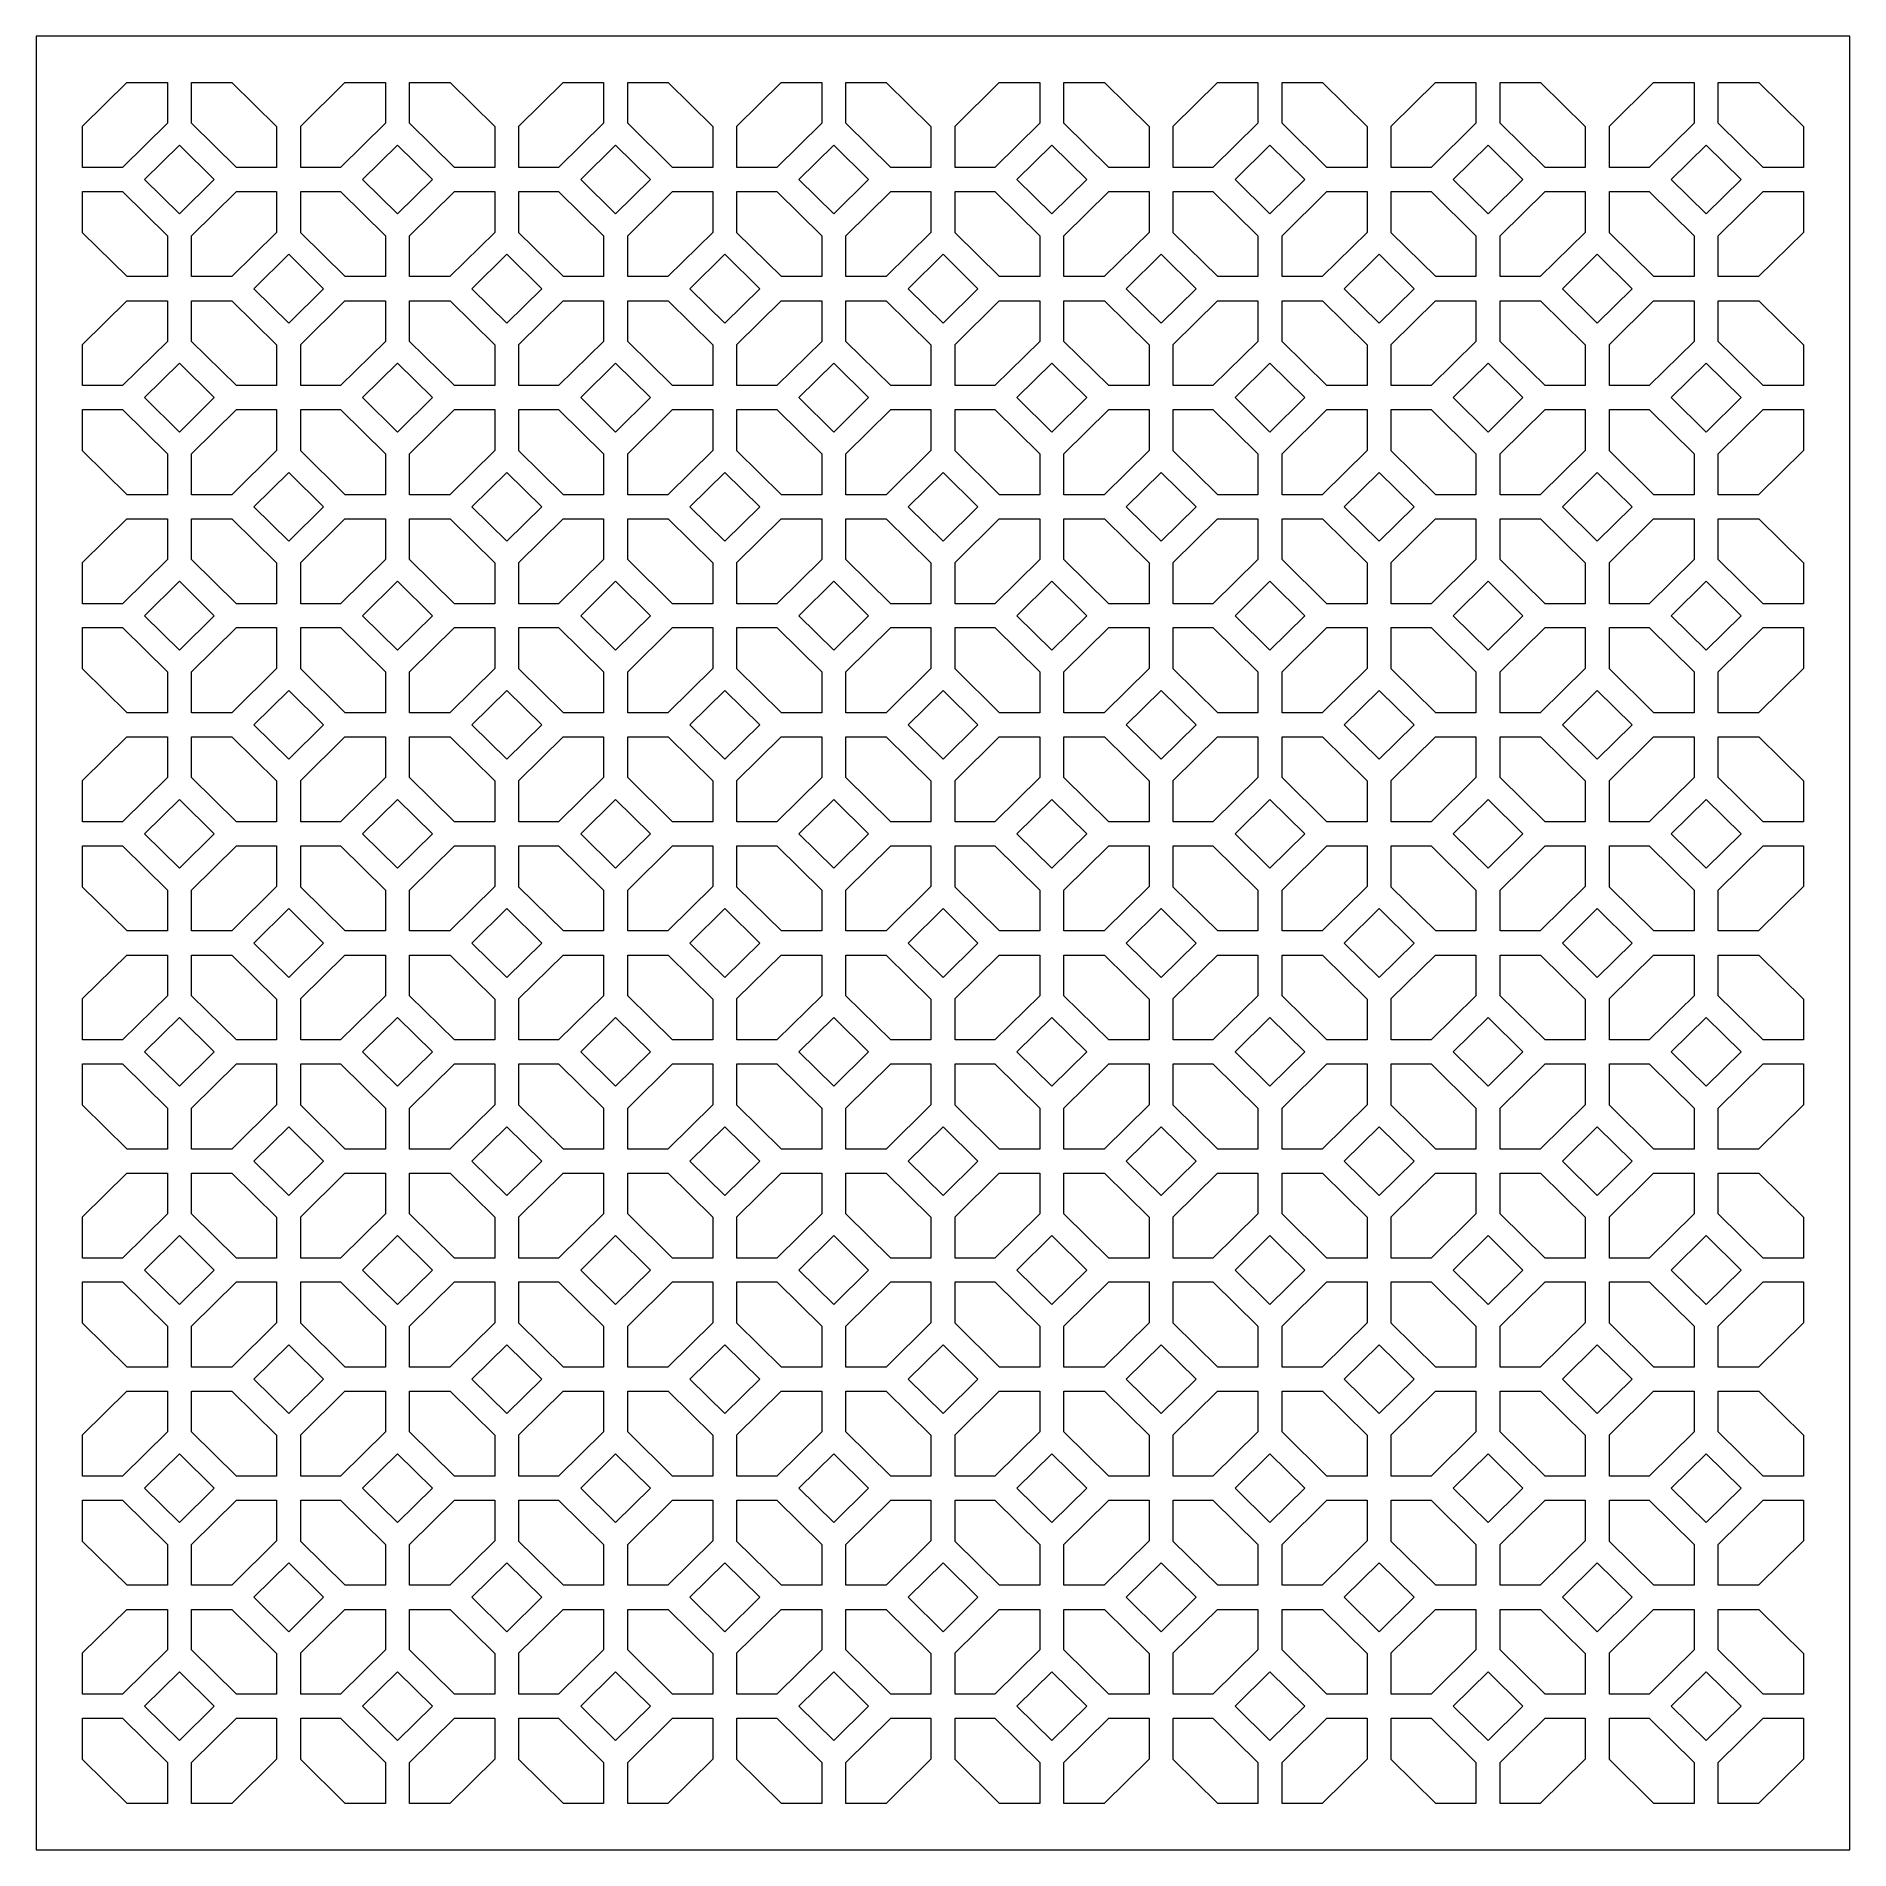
# Model space of a CAD drawing. Header units: centimetres. Extents: x -11 to 10.4, y -10.5 to 10.9.
import ezdxf

# ---------------------------------------------------------------- set-up
doc = ezdxf.new("R2010")
doc.units = ezdxf.units.CM
doc.header["$MEASUREMENT"] = 0
doc.layers.add('layer 1', color=7, linetype='Continuous')

msp = doc.modelspace()

# ---------------------------------------------------------------- linework, layer by layer
at = {"layer": 'layer 1', "color": 242, "lineweight": 9}
for points, knots in [([(-10.96067, 10.90732), (-10.96067, 10.90732), (10.42459, 10.90732), (10.42459, 10.90732), (10.42459, 10.90732), (10.42459, 10.90732), (10.42459, -10.47794), (10.42459, -10.47794), (10.42459, -10.47794), (10.42459, -10.47794), (-10.96067, -10.47794), (-10.96067, -10.47794), (-10.96067, -10.47794), (-10.96067, -10.47794), (-10.96067, 10.90732), (-10.96067, 10.90732)], [0, 0, 0, 0, 0.2, 0.2, 0.2, 0.2, 0.4, 0.4, 0.4, 0.4, 0.6, 0.6, 0.6, 0.6, 1, 1, 1, 1]), ([(-9.89224, 10.36027), (-9.89224, 10.36027), (-10.41364, 9.84633), (-10.41364, 9.84633), (-10.41364, 9.84633), (-10.41364, 9.84633), (-10.41364, 9.35908), (-10.41364, 9.35908), (-10.41364, 9.35908), (-10.41364, 9.35908), (-9.94446, 9.35908), (-9.94446, 9.35908), (-9.94446, 9.35908), (-9.94446, 9.35908), (-9.41474, 9.88122), (-9.41474, 9.88122), (-9.41474, 9.88122), (-9.41474, 9.88122), (-9.41474, 10.36027), (-9.41474, 10.36027), (-9.41474, 10.36027), (-9.41474, 10.36027), (-9.89224, 10.36027), (-9.89224, 10.36027)], [0, 0, 0, 0, 0.14285714, 0.14285714, 0.14285714, 0.14285714, 0.28571429, 0.28571429, 0.28571429, 0.28571429, 0.42857143, 0.42857143, 0.42857143, 0.42857143, 0.57142857, 0.57142857, 0.57142857, 0.57142857, 0.71428571, 0.71428571, 0.71428571, 0.71428571, 1, 1, 1, 1]), ([(-9.13017, 10.36027), (-9.13017, 10.36027), (-9.13017, 9.88122), (-9.13017, 9.88122), (-9.13017, 9.88122), (-9.13017, 9.88122), (-8.60045, 9.35908), (-8.60045, 9.35908), (-8.60045, 9.35908), (-8.60045, 9.35908), (-8.12627, 9.35908), (-8.12627, 9.35908), (-8.12627, 9.35908), (-8.12627, 9.35908), (-8.12627, 9.84141), (-8.12627, 9.84141), (-8.12627, 9.84141), (-8.12627, 9.84141), (-8.65266, 10.36027), (-8.65266, 10.36027), (-8.65266, 10.36027), (-8.65266, 10.36027), (-9.13017, 10.36027), (-9.13017, 10.36027)], [0, 0, 0, 0, 0.14285714, 0.14285714, 0.14285714, 0.14285714, 0.28571429, 0.28571429, 0.28571429, 0.28571429, 0.42857143, 0.42857143, 0.42857143, 0.42857143, 0.57142857, 0.57142857, 0.57142857, 0.57142857, 0.71428571, 0.71428571, 0.71428571, 0.71428571, 1, 1, 1, 1]), ([(-7.32027, 10.36027), (-7.32027, 10.36027), (-7.84167, 9.84633), (-7.84167, 9.84633), (-7.84167, 9.84633), (-7.84167, 9.84633), (-7.84167, 9.35908), (-7.84167, 9.35908), (-7.84167, 9.35908), (-7.84167, 9.35908), (-7.37249, 9.35908), (-7.37249, 9.35908), (-7.37249, 9.35908), (-7.37249, 9.35908), (-6.84277, 9.88122), (-6.84277, 9.88122), (-6.84277, 9.88122), (-6.84277, 9.88122), (-6.84277, 10.36027), (-6.84277, 10.36027), (-6.84277, 10.36027), (-6.84277, 10.36027), (-7.32027, 10.36027), (-7.32027, 10.36027)], [0, 0, 0, 0, 0.14285714, 0.14285714, 0.14285714, 0.14285714, 0.28571429, 0.28571429, 0.28571429, 0.28571429, 0.42857143, 0.42857143, 0.42857143, 0.42857143, 0.57142857, 0.57142857, 0.57142857, 0.57142857, 0.71428571, 0.71428571, 0.71428571, 0.71428571, 1, 1, 1, 1]), ([(-6.5582, 10.36027), (-6.5582, 10.36027), (-6.5582, 9.88122), (-6.5582, 9.88122), (-6.5582, 9.88122), (-6.5582, 9.88122), (-6.02848, 9.35908), (-6.02848, 9.35908), (-6.02848, 9.35908), (-6.02848, 9.35908), (-5.5543, 9.35908), (-5.5543, 9.35908), (-5.5543, 9.35908), (-5.5543, 9.35908), (-5.5543, 9.84141), (-5.5543, 9.84141), (-5.5543, 9.84141), (-5.5543, 9.84141), (-6.08069, 10.36027), (-6.08069, 10.36027), (-6.08069, 10.36027), (-6.08069, 10.36027), (-6.5582, 10.36027), (-6.5582, 10.36027)], [0, 0, 0, 0, 0.14285714, 0.14285714, 0.14285714, 0.14285714, 0.28571429, 0.28571429, 0.28571429, 0.28571429, 0.42857143, 0.42857143, 0.42857143, 0.42857143, 0.57142857, 0.57142857, 0.57142857, 0.57142857, 0.71428571, 0.71428571, 0.71428571, 0.71428571, 1, 1, 1, 1]), ([(-4.74829, 10.36027), (-4.74829, 10.36027), (-5.26968, 9.84633), (-5.26968, 9.84633), (-5.26968, 9.84633), (-5.26968, 9.84633), (-5.26968, 9.35908), (-5.26968, 9.35908), (-5.26968, 9.35908), (-5.26968, 9.35908), (-4.8005, 9.35908), (-4.8005, 9.35908), (-4.8005, 9.35908), (-4.8005, 9.35908), (-4.27078, 9.88122), (-4.27078, 9.88122), (-4.27078, 9.88122), (-4.27078, 9.88122), (-4.27078, 10.36027), (-4.27078, 10.36027), (-4.27078, 10.36027), (-4.27078, 10.36027), (-4.74829, 10.36027), (-4.74829, 10.36027)], [0, 0, 0, 0, 0.14285714, 0.14285714, 0.14285714, 0.14285714, 0.28571429, 0.28571429, 0.28571429, 0.28571429, 0.42857143, 0.42857143, 0.42857143, 0.42857143, 0.57142857, 0.57142857, 0.57142857, 0.57142857, 0.71428571, 0.71428571, 0.71428571, 0.71428571, 1, 1, 1, 1]), ([(-3.98621, 10.36027), (-3.98621, 10.36027), (-3.98621, 9.88122), (-3.98621, 9.88122), (-3.98621, 9.88122), (-3.98621, 9.88122), (-3.45649, 9.35908), (-3.45649, 9.35908), (-3.45649, 9.35908), (-3.45649, 9.35908), (-2.98232, 9.35908), (-2.98232, 9.35908), (-2.98232, 9.35908), (-2.98232, 9.35908), (-2.98232, 9.84141), (-2.98232, 9.84141), (-2.98232, 9.84141), (-2.98232, 9.84141), (-3.50871, 10.36027), (-3.50871, 10.36027), (-3.50871, 10.36027), (-3.50871, 10.36027), (-3.98621, 10.36027), (-3.98621, 10.36027)], [0, 0, 0, 0, 0.14285714, 0.14285714, 0.14285714, 0.14285714, 0.28571429, 0.28571429, 0.28571429, 0.28571429, 0.42857143, 0.42857143, 0.42857143, 0.42857143, 0.57142857, 0.57142857, 0.57142857, 0.57142857, 0.71428571, 0.71428571, 0.71428571, 0.71428571, 1, 1, 1, 1]), ([(-2.17632, 10.36027), (-2.17632, 10.36027), (-2.69771, 9.84633), (-2.69771, 9.84633), (-2.69771, 9.84633), (-2.69771, 9.84633), (-2.69771, 9.35908), (-2.69771, 9.35908), (-2.69771, 9.35908), (-2.69771, 9.35908), (-2.22853, 9.35908), (-2.22853, 9.35908), (-2.22853, 9.35908), (-2.22853, 9.35908), (-1.69881, 9.88122), (-1.69881, 9.88122), (-1.69881, 9.88122), (-1.69881, 9.88122), (-1.69881, 10.36027), (-1.69881, 10.36027), (-1.69881, 10.36027), (-1.69881, 10.36027), (-2.17632, 10.36027), (-2.17632, 10.36027)], [0, 0, 0, 0, 0.14285714, 0.14285714, 0.14285714, 0.14285714, 0.28571429, 0.28571429, 0.28571429, 0.28571429, 0.42857143, 0.42857143, 0.42857143, 0.42857143, 0.57142857, 0.57142857, 0.57142857, 0.57142857, 0.71428571, 0.71428571, 0.71428571, 0.71428571, 1, 1, 1, 1]), ([(-1.41424, 10.36027), (-1.41424, 10.36027), (-1.41424, 9.88122), (-1.41424, 9.88122), (-1.41424, 9.88122), (-1.41424, 9.88122), (-0.88452, 9.35908), (-0.88452, 9.35908), (-0.88452, 9.35908), (-0.88452, 9.35908), (-0.41035, 9.35908), (-0.41035, 9.35908), (-0.41035, 9.35908), (-0.41035, 9.35908), (-0.41035, 9.84141), (-0.41035, 9.84141), (-0.41035, 9.84141), (-0.41035, 9.84141), (-0.93674, 10.36027), (-0.93674, 10.36027), (-0.93674, 10.36027), (-0.93674, 10.36027), (-1.41424, 10.36027), (-1.41424, 10.36027)], [0, 0, 0, 0, 0.14285714, 0.14285714, 0.14285714, 0.14285714, 0.28571429, 0.28571429, 0.28571429, 0.28571429, 0.42857143, 0.42857143, 0.42857143, 0.42857143, 0.57142857, 0.57142857, 0.57142857, 0.57142857, 0.71428571, 0.71428571, 0.71428571, 0.71428571, 1, 1, 1, 1]), ([(0.39567, 10.36027), (0.39567, 10.36027), (-0.12573, 9.84633), (-0.12573, 9.84633), (-0.12573, 9.84633), (-0.12573, 9.84633), (-0.12573, 9.35908), (-0.12573, 9.35908), (-0.12573, 9.35908), (-0.12573, 9.35908), (0.34345, 9.35908), (0.34345, 9.35908), (0.34345, 9.35908), (0.34345, 9.35908), (0.87317, 9.88122), (0.87317, 9.88122), (0.87317, 9.88122), (0.87317, 9.88122), (0.87317, 10.36027), (0.87317, 10.36027), (0.87317, 10.36027), (0.87317, 10.36027), (0.39567, 10.36027), (0.39567, 10.36027)], [0, 0, 0, 0, 0.14285714, 0.14285714, 0.14285714, 0.14285714, 0.28571429, 0.28571429, 0.28571429, 0.28571429, 0.42857143, 0.42857143, 0.42857143, 0.42857143, 0.57142857, 0.57142857, 0.57142857, 0.57142857, 0.71428571, 0.71428571, 0.71428571, 0.71428571, 1, 1, 1, 1]), ([(1.15774, 10.36027), (1.15774, 10.36027), (1.15774, 9.88122), (1.15774, 9.88122), (1.15774, 9.88122), (1.15774, 9.88122), (1.68747, 9.35908), (1.68747, 9.35908), (1.68747, 9.35908), (1.68747, 9.35908), (2.16164, 9.35908), (2.16164, 9.35908), (2.16164, 9.35908), (2.16164, 9.35908), (2.16164, 9.84141), (2.16164, 9.84141), (2.16164, 9.84141), (2.16164, 9.84141), (1.63525, 10.36027), (1.63525, 10.36027), (1.63525, 10.36027), (1.63525, 10.36027), (1.15774, 10.36027), (1.15774, 10.36027)], [0, 0, 0, 0, 0.14285714, 0.14285714, 0.14285714, 0.14285714, 0.28571429, 0.28571429, 0.28571429, 0.28571429, 0.42857143, 0.42857143, 0.42857143, 0.42857143, 0.57142857, 0.57142857, 0.57142857, 0.57142857, 0.71428571, 0.71428571, 0.71428571, 0.71428571, 1, 1, 1, 1]), ([(2.96764, 10.36027), (2.96764, 10.36027), (2.44624, 9.84633), (2.44624, 9.84633), (2.44624, 9.84633), (2.44624, 9.84633), (2.44624, 9.35908), (2.44624, 9.35908), (2.44624, 9.35908), (2.44624, 9.35908), (2.91542, 9.35908), (2.91542, 9.35908), (2.91542, 9.35908), (2.91542, 9.35908), (3.44514, 9.88122), (3.44514, 9.88122), (3.44514, 9.88122), (3.44514, 9.88122), (3.44514, 10.36027), (3.44514, 10.36027), (3.44514, 10.36027), (3.44514, 10.36027), (2.96764, 10.36027), (2.96764, 10.36027)], [0, 0, 0, 0, 0.14285714, 0.14285714, 0.14285714, 0.14285714, 0.28571429, 0.28571429, 0.28571429, 0.28571429, 0.42857143, 0.42857143, 0.42857143, 0.42857143, 0.57142857, 0.57142857, 0.57142857, 0.57142857, 0.71428571, 0.71428571, 0.71428571, 0.71428571, 1, 1, 1, 1]), ([(3.72971, 10.36027), (3.72971, 10.36027), (3.72971, 9.88122), (3.72971, 9.88122), (3.72971, 9.88122), (3.72971, 9.88122), (4.25944, 9.35908), (4.25944, 9.35908), (4.25944, 9.35908), (4.25944, 9.35908), (4.73361, 9.35908), (4.73361, 9.35908), (4.73361, 9.35908), (4.73361, 9.35908), (4.73361, 9.84141), (4.73361, 9.84141), (4.73361, 9.84141), (4.73361, 9.84141), (4.20722, 10.36027), (4.20722, 10.36027), (4.20722, 10.36027), (4.20722, 10.36027), (3.72971, 10.36027), (3.72971, 10.36027)], [0, 0, 0, 0, 0.14285714, 0.14285714, 0.14285714, 0.14285714, 0.28571429, 0.28571429, 0.28571429, 0.28571429, 0.42857143, 0.42857143, 0.42857143, 0.42857143, 0.57142857, 0.57142857, 0.57142857, 0.57142857, 0.71428571, 0.71428571, 0.71428571, 0.71428571, 1, 1, 1, 1]), ([(5.53962, 10.36027), (5.53962, 10.36027), (5.01823, 9.84633), (5.01823, 9.84633), (5.01823, 9.84633), (5.01823, 9.84633), (5.01823, 9.35908), (5.01823, 9.35908), (5.01823, 9.35908), (5.01823, 9.35908), (5.48741, 9.35908), (5.48741, 9.35908), (5.48741, 9.35908), (5.48741, 9.35908), (6.01713, 9.88122), (6.01713, 9.88122), (6.01713, 9.88122), (6.01713, 9.88122), (6.01713, 10.36027), (6.01713, 10.36027), (6.01713, 10.36027), (6.01713, 10.36027), (5.53962, 10.36027), (5.53962, 10.36027)], [0, 0, 0, 0, 0.14285714, 0.14285714, 0.14285714, 0.14285714, 0.28571429, 0.28571429, 0.28571429, 0.28571429, 0.42857143, 0.42857143, 0.42857143, 0.42857143, 0.57142857, 0.57142857, 0.57142857, 0.57142857, 0.71428571, 0.71428571, 0.71428571, 0.71428571, 1, 1, 1, 1]), ([(6.3017, 10.36027), (6.3017, 10.36027), (6.3017, 9.88122), (6.3017, 9.88122), (6.3017, 9.88122), (6.3017, 9.88122), (6.83142, 9.35908), (6.83142, 9.35908), (6.83142, 9.35908), (6.83142, 9.35908), (7.3056, 9.35908), (7.3056, 9.35908), (7.3056, 9.35908), (7.3056, 9.35908), (7.3056, 9.84141), (7.3056, 9.84141), (7.3056, 9.84141), (7.3056, 9.84141), (6.7792, 10.36027), (6.7792, 10.36027), (6.7792, 10.36027), (6.7792, 10.36027), (6.3017, 10.36027), (6.3017, 10.36027)], [0, 0, 0, 0, 0.14285714, 0.14285714, 0.14285714, 0.14285714, 0.28571429, 0.28571429, 0.28571429, 0.28571429, 0.42857143, 0.42857143, 0.42857143, 0.42857143, 0.57142857, 0.57142857, 0.57142857, 0.57142857, 0.71428571, 0.71428571, 0.71428571, 0.71428571, 1, 1, 1, 1]), ([(8.11159, 10.36027), (8.11159, 10.36027), (7.5902, 9.84633), (7.5902, 9.84633), (7.5902, 9.84633), (7.5902, 9.84633), (7.5902, 9.35908), (7.5902, 9.35908), (7.5902, 9.35908), (7.5902, 9.35908), (8.05938, 9.35908), (8.05938, 9.35908), (8.05938, 9.35908), (8.05938, 9.35908), (8.5891, 9.88122), (8.5891, 9.88122), (8.5891, 9.88122), (8.5891, 9.88122), (8.5891, 10.36027), (8.5891, 10.36027), (8.5891, 10.36027), (8.5891, 10.36027), (8.11159, 10.36027), (8.11159, 10.36027)], [0, 0, 0, 0, 0.14285714, 0.14285714, 0.14285714, 0.14285714, 0.28571429, 0.28571429, 0.28571429, 0.28571429, 0.42857143, 0.42857143, 0.42857143, 0.42857143, 0.57142857, 0.57142857, 0.57142857, 0.57142857, 0.71428571, 0.71428571, 0.71428571, 0.71428571, 1, 1, 1, 1]), ([(8.87367, 10.36027), (8.87367, 10.36027), (8.87367, 9.88122), (8.87367, 9.88122), (8.87367, 9.88122), (8.87367, 9.88122), (9.40339, 9.35908), (9.40339, 9.35908), (9.40339, 9.35908), (9.40339, 9.35908), (9.87756, 9.35908), (9.87756, 9.35908), (9.87756, 9.35908), (9.87756, 9.35908), (9.87756, 9.84141), (9.87756, 9.84141), (9.87756, 9.84141), (9.87756, 9.84141), (9.35117, 10.36027), (9.35117, 10.36027), (9.35117, 10.36027), (9.35117, 10.36027), (8.87367, 10.36027), (8.87367, 10.36027)], [0, 0, 0, 0, 0.14285714, 0.14285714, 0.14285714, 0.14285714, 0.28571429, 0.28571429, 0.28571429, 0.28571429, 0.42857143, 0.42857143, 0.42857143, 0.42857143, 0.57142857, 0.57142857, 0.57142857, 0.57142857, 0.71428571, 0.71428571, 0.71428571, 0.71428571, 1, 1, 1, 1]), ([(-9.68404, 9.21823), (-9.68404, 9.21823), (-9.27245, 8.81253), (-9.27245, 8.81253), (-9.27245, 8.81253), (-9.27245, 8.81253), (-8.86086, 9.21823), (-8.86086, 9.21823), (-8.86086, 9.21823), (-8.86086, 9.21823), (-9.27245, 9.62393), (-9.27245, 9.62393), (-9.27245, 9.62393), (-9.27245, 9.62393), (-9.68404, 9.21823), (-9.68404, 9.21823)], [0, 0, 0, 0, 0.2, 0.2, 0.2, 0.2, 0.4, 0.4, 0.4, 0.4, 0.6, 0.6, 0.6, 0.6, 1, 1, 1, 1]), ([(-7.11207, 9.21823), (-7.11207, 9.21823), (-6.70048, 8.81253), (-6.70048, 8.81253), (-6.70048, 8.81253), (-6.70048, 8.81253), (-6.2889, 9.21823), (-6.2889, 9.21823), (-6.2889, 9.21823), (-6.2889, 9.21823), (-6.70048, 9.62393), (-6.70048, 9.62393), (-6.70048, 9.62393), (-6.70048, 9.62393), (-7.11207, 9.21823), (-7.11207, 9.21823)], [0, 0, 0, 0, 0.2, 0.2, 0.2, 0.2, 0.4, 0.4, 0.4, 0.4, 0.6, 0.6, 0.6, 0.6, 1, 1, 1, 1]), ([(-4.54009, 9.21823), (-4.54009, 9.21823), (-4.1285, 8.81253), (-4.1285, 8.81253), (-4.1285, 8.81253), (-4.1285, 8.81253), (-3.71691, 9.21823), (-3.71691, 9.21823), (-3.71691, 9.21823), (-3.71691, 9.21823), (-4.1285, 9.62393), (-4.1285, 9.62393), (-4.1285, 9.62393), (-4.1285, 9.62393), (-4.54009, 9.21823), (-4.54009, 9.21823)], [0, 0, 0, 0, 0.2, 0.2, 0.2, 0.2, 0.4, 0.4, 0.4, 0.4, 0.6, 0.6, 0.6, 0.6, 1, 1, 1, 1]), ([(-1.96812, 9.21823), (-1.96812, 9.21823), (-1.55653, 8.81253), (-1.55653, 8.81253), (-1.55653, 8.81253), (-1.55653, 8.81253), (-1.14494, 9.21823), (-1.14494, 9.21823), (-1.14494, 9.21823), (-1.14494, 9.21823), (-1.55653, 9.62393), (-1.55653, 9.62393), (-1.55653, 9.62393), (-1.55653, 9.62393), (-1.96812, 9.21823), (-1.96812, 9.21823)], [0, 0, 0, 0, 0.2, 0.2, 0.2, 0.2, 0.4, 0.4, 0.4, 0.4, 0.6, 0.6, 0.6, 0.6, 1, 1, 1, 1]), ([(0.60387, 9.21823), (0.60387, 9.21823), (1.01546, 8.81253), (1.01546, 8.81253), (1.01546, 8.81253), (1.01546, 8.81253), (1.42705, 9.21823), (1.42705, 9.21823), (1.42705, 9.21823), (1.42705, 9.21823), (1.01546, 9.62393), (1.01546, 9.62393), (1.01546, 9.62393), (1.01546, 9.62393), (0.60387, 9.21823), (0.60387, 9.21823)], [0, 0, 0, 0, 0.2, 0.2, 0.2, 0.2, 0.4, 0.4, 0.4, 0.4, 0.6, 0.6, 0.6, 0.6, 1, 1, 1, 1]), ([(3.17584, 9.21823), (3.17584, 9.21823), (3.58743, 8.81253), (3.58743, 8.81253), (3.58743, 8.81253), (3.58743, 8.81253), (3.99902, 9.21823), (3.99902, 9.21823), (3.99902, 9.21823), (3.99902, 9.21823), (3.58743, 9.62393), (3.58743, 9.62393), (3.58743, 9.62393), (3.58743, 9.62393), (3.17584, 9.21823), (3.17584, 9.21823)], [0, 0, 0, 0, 0.2, 0.2, 0.2, 0.2, 0.4, 0.4, 0.4, 0.4, 0.6, 0.6, 0.6, 0.6, 1, 1, 1, 1]), ([(5.74783, 9.21823), (5.74783, 9.21823), (6.15941, 8.81253), (6.15941, 8.81253), (6.15941, 8.81253), (6.15941, 8.81253), (6.571, 9.21823), (6.571, 9.21823), (6.571, 9.21823), (6.571, 9.21823), (6.15941, 9.62393), (6.15941, 9.62393), (6.15941, 9.62393), (6.15941, 9.62393), (5.74783, 9.21823), (5.74783, 9.21823)], [0, 0, 0, 0, 0.2, 0.2, 0.2, 0.2, 0.4, 0.4, 0.4, 0.4, 0.6, 0.6, 0.6, 0.6, 1, 1, 1, 1]), ([(8.31979, 9.21823), (8.31979, 9.21823), (8.73138, 8.81253), (8.73138, 8.81253), (8.73138, 8.81253), (8.73138, 8.81253), (9.14297, 9.21823), (9.14297, 9.21823), (9.14297, 9.21823), (9.14297, 9.21823), (8.73138, 9.62393), (8.73138, 9.62393), (8.73138, 9.62393), (8.73138, 9.62393), (8.31979, 9.21823), (8.31979, 9.21823)], [0, 0, 0, 0, 0.2, 0.2, 0.2, 0.2, 0.4, 0.4, 0.4, 0.4, 0.6, 0.6, 0.6, 0.6, 1, 1, 1, 1]), ([(-10.41364, 8.59013), (-10.41364, 8.59013), (-9.88891, 8.07291), (-9.88891, 8.07291), (-9.88891, 8.07291), (-9.88891, 8.07291), (-9.41474, 8.07291), (-9.41474, 8.07291), (-9.41474, 8.07291), (-9.41474, 8.07291), (-9.41474, 8.55524), (-9.41474, 8.55524), (-9.41474, 8.55524), (-9.41474, 8.55524), (-9.94446, 9.07737), (-9.94446, 9.07737), (-9.94446, 9.07737), (-9.94446, 9.07737), (-10.41364, 9.07737), (-10.41364, 9.07737), (-10.41364, 9.07737), (-10.41364, 9.07737), (-10.41364, 8.59013), (-10.41364, 8.59013)], [0, 0, 0, 0, 0.14285714, 0.14285714, 0.14285714, 0.14285714, 0.28571429, 0.28571429, 0.28571429, 0.28571429, 0.42857143, 0.42857143, 0.42857143, 0.42857143, 0.57142857, 0.57142857, 0.57142857, 0.57142857, 0.71428571, 0.71428571, 0.71428571, 0.71428571, 1, 1, 1, 1]), ([(-8.12627, 8.59505), (-8.12627, 8.59505), (-8.12627, 9.07737), (-8.12627, 9.07737), (-8.12627, 9.07737), (-8.12627, 9.07737), (-8.60045, 9.07737), (-8.60045, 9.07737), (-8.60045, 9.07737), (-8.60045, 9.07737), (-9.13017, 8.55524), (-9.13017, 8.55524), (-9.13017, 8.55524), (-9.13017, 8.55524), (-9.13017, 8.07291), (-9.13017, 8.07291), (-9.13017, 8.07291), (-9.13017, 8.07291), (-8.65599, 8.07291), (-8.65599, 8.07291), (-8.65599, 8.07291), (-8.65599, 8.07291), (-8.12627, 8.59505), (-8.12627, 8.59505)], [0, 0, 0, 0, 0.14285714, 0.14285714, 0.14285714, 0.14285714, 0.28571429, 0.28571429, 0.28571429, 0.28571429, 0.42857143, 0.42857143, 0.42857143, 0.42857143, 0.57142857, 0.57142857, 0.57142857, 0.57142857, 0.71428571, 0.71428571, 0.71428571, 0.71428571, 1, 1, 1, 1]), ([(-7.84167, 8.59013), (-7.84167, 8.59013), (-7.31694, 8.07291), (-7.31694, 8.07291), (-7.31694, 8.07291), (-7.31694, 8.07291), (-6.84277, 8.07291), (-6.84277, 8.07291), (-6.84277, 8.07291), (-6.84277, 8.07291), (-6.84277, 8.55524), (-6.84277, 8.55524), (-6.84277, 8.55524), (-6.84277, 8.55524), (-7.37249, 9.07737), (-7.37249, 9.07737), (-7.37249, 9.07737), (-7.37249, 9.07737), (-7.84167, 9.07737), (-7.84167, 9.07737), (-7.84167, 9.07737), (-7.84167, 9.07737), (-7.84167, 8.59013), (-7.84167, 8.59013)], [0, 0, 0, 0, 0.14285714, 0.14285714, 0.14285714, 0.14285714, 0.28571429, 0.28571429, 0.28571429, 0.28571429, 0.42857143, 0.42857143, 0.42857143, 0.42857143, 0.57142857, 0.57142857, 0.57142857, 0.57142857, 0.71428571, 0.71428571, 0.71428571, 0.71428571, 1, 1, 1, 1]), ([(-5.5543, 8.59505), (-5.5543, 8.59505), (-5.5543, 9.07737), (-5.5543, 9.07737), (-5.5543, 9.07737), (-5.5543, 9.07737), (-6.02848, 9.07737), (-6.02848, 9.07737), (-6.02848, 9.07737), (-6.02848, 9.07737), (-6.5582, 8.55524), (-6.5582, 8.55524), (-6.5582, 8.55524), (-6.5582, 8.55524), (-6.5582, 8.07291), (-6.5582, 8.07291), (-6.5582, 8.07291), (-6.5582, 8.07291), (-6.08402, 8.07291), (-6.08402, 8.07291), (-6.08402, 8.07291), (-6.08402, 8.07291), (-5.5543, 8.59505), (-5.5543, 8.59505)], [0, 0, 0, 0, 0.14285714, 0.14285714, 0.14285714, 0.14285714, 0.28571429, 0.28571429, 0.28571429, 0.28571429, 0.42857143, 0.42857143, 0.42857143, 0.42857143, 0.57142857, 0.57142857, 0.57142857, 0.57142857, 0.71428571, 0.71428571, 0.71428571, 0.71428571, 1, 1, 1, 1]), ([(-5.26968, 8.59013), (-5.26968, 8.59013), (-4.74496, 8.07291), (-4.74496, 8.07291), (-4.74496, 8.07291), (-4.74496, 8.07291), (-4.27078, 8.07291), (-4.27078, 8.07291), (-4.27078, 8.07291), (-4.27078, 8.07291), (-4.27078, 8.55524), (-4.27078, 8.55524), (-4.27078, 8.55524), (-4.27078, 8.55524), (-4.8005, 9.07737), (-4.8005, 9.07737), (-4.8005, 9.07737), (-4.8005, 9.07737), (-5.26968, 9.07737), (-5.26968, 9.07737), (-5.26968, 9.07737), (-5.26968, 9.07737), (-5.26968, 8.59013), (-5.26968, 8.59013)], [0, 0, 0, 0, 0.14285714, 0.14285714, 0.14285714, 0.14285714, 0.28571429, 0.28571429, 0.28571429, 0.28571429, 0.42857143, 0.42857143, 0.42857143, 0.42857143, 0.57142857, 0.57142857, 0.57142857, 0.57142857, 0.71428571, 0.71428571, 0.71428571, 0.71428571, 1, 1, 1, 1]), ([(-2.98232, 8.59505), (-2.98232, 8.59505), (-2.98232, 9.07737), (-2.98232, 9.07737), (-2.98232, 9.07737), (-2.98232, 9.07737), (-3.45649, 9.07737), (-3.45649, 9.07737), (-3.45649, 9.07737), (-3.45649, 9.07737), (-3.98621, 8.55524), (-3.98621, 8.55524), (-3.98621, 8.55524), (-3.98621, 8.55524), (-3.98621, 8.07291), (-3.98621, 8.07291), (-3.98621, 8.07291), (-3.98621, 8.07291), (-3.51204, 8.07291), (-3.51204, 8.07291), (-3.51204, 8.07291), (-3.51204, 8.07291), (-2.98232, 8.59505), (-2.98232, 8.59505)], [0, 0, 0, 0, 0.14285714, 0.14285714, 0.14285714, 0.14285714, 0.28571429, 0.28571429, 0.28571429, 0.28571429, 0.42857143, 0.42857143, 0.42857143, 0.42857143, 0.57142857, 0.57142857, 0.57142857, 0.57142857, 0.71428571, 0.71428571, 0.71428571, 0.71428571, 1, 1, 1, 1]), ([(-2.69771, 8.59013), (-2.69771, 8.59013), (-2.17299, 8.07291), (-2.17299, 8.07291), (-2.17299, 8.07291), (-2.17299, 8.07291), (-1.69881, 8.07291), (-1.69881, 8.07291), (-1.69881, 8.07291), (-1.69881, 8.07291), (-1.69881, 8.55524), (-1.69881, 8.55524), (-1.69881, 8.55524), (-1.69881, 8.55524), (-2.22853, 9.07737), (-2.22853, 9.07737), (-2.22853, 9.07737), (-2.22853, 9.07737), (-2.69771, 9.07737), (-2.69771, 9.07737), (-2.69771, 9.07737), (-2.69771, 9.07737), (-2.69771, 8.59013), (-2.69771, 8.59013)], [0, 0, 0, 0, 0.14285714, 0.14285714, 0.14285714, 0.14285714, 0.28571429, 0.28571429, 0.28571429, 0.28571429, 0.42857143, 0.42857143, 0.42857143, 0.42857143, 0.57142857, 0.57142857, 0.57142857, 0.57142857, 0.71428571, 0.71428571, 0.71428571, 0.71428571, 1, 1, 1, 1]), ([(-0.41035, 8.59505), (-0.41035, 8.59505), (-0.41035, 9.07737), (-0.41035, 9.07737), (-0.41035, 9.07737), (-0.41035, 9.07737), (-0.88452, 9.07737), (-0.88452, 9.07737), (-0.88452, 9.07737), (-0.88452, 9.07737), (-1.41424, 8.55524), (-1.41424, 8.55524), (-1.41424, 8.55524), (-1.41424, 8.55524), (-1.41424, 8.07291), (-1.41424, 8.07291), (-1.41424, 8.07291), (-1.41424, 8.07291), (-0.94007, 8.07291), (-0.94007, 8.07291), (-0.94007, 8.07291), (-0.94007, 8.07291), (-0.41035, 8.59505), (-0.41035, 8.59505)], [0, 0, 0, 0, 0.14285714, 0.14285714, 0.14285714, 0.14285714, 0.28571429, 0.28571429, 0.28571429, 0.28571429, 0.42857143, 0.42857143, 0.42857143, 0.42857143, 0.57142857, 0.57142857, 0.57142857, 0.57142857, 0.71428571, 0.71428571, 0.71428571, 0.71428571, 1, 1, 1, 1]), ([(-0.12573, 8.59013), (-0.12573, 8.59013), (0.399, 8.07291), (0.399, 8.07291), (0.399, 8.07291), (0.399, 8.07291), (0.87317, 8.07291), (0.87317, 8.07291), (0.87317, 8.07291), (0.87317, 8.07291), (0.87317, 8.55524), (0.87317, 8.55524), (0.87317, 8.55524), (0.87317, 8.55524), (0.34345, 9.07737), (0.34345, 9.07737), (0.34345, 9.07737), (0.34345, 9.07737), (-0.12573, 9.07737), (-0.12573, 9.07737), (-0.12573, 9.07737), (-0.12573, 9.07737), (-0.12573, 8.59013), (-0.12573, 8.59013)], [0, 0, 0, 0, 0.14285714, 0.14285714, 0.14285714, 0.14285714, 0.28571429, 0.28571429, 0.28571429, 0.28571429, 0.42857143, 0.42857143, 0.42857143, 0.42857143, 0.57142857, 0.57142857, 0.57142857, 0.57142857, 0.71428571, 0.71428571, 0.71428571, 0.71428571, 1, 1, 1, 1]), ([(2.16164, 8.59505), (2.16164, 8.59505), (2.16164, 9.07737), (2.16164, 9.07737), (2.16164, 9.07737), (2.16164, 9.07737), (1.68747, 9.07737), (1.68747, 9.07737), (1.68747, 9.07737), (1.68747, 9.07737), (1.15774, 8.55524), (1.15774, 8.55524), (1.15774, 8.55524), (1.15774, 8.55524), (1.15774, 8.07291), (1.15774, 8.07291), (1.15774, 8.07291), (1.15774, 8.07291), (1.63192, 8.07291), (1.63192, 8.07291), (1.63192, 8.07291), (1.63192, 8.07291), (2.16164, 8.59505), (2.16164, 8.59505)], [0, 0, 0, 0, 0.14285714, 0.14285714, 0.14285714, 0.14285714, 0.28571429, 0.28571429, 0.28571429, 0.28571429, 0.42857143, 0.42857143, 0.42857143, 0.42857143, 0.57142857, 0.57142857, 0.57142857, 0.57142857, 0.71428571, 0.71428571, 0.71428571, 0.71428571, 1, 1, 1, 1]), ([(2.44624, 8.59013), (2.44624, 8.59013), (2.97097, 8.07291), (2.97097, 8.07291), (2.97097, 8.07291), (2.97097, 8.07291), (3.44514, 8.07291), (3.44514, 8.07291), (3.44514, 8.07291), (3.44514, 8.07291), (3.44514, 8.55524), (3.44514, 8.55524), (3.44514, 8.55524), (3.44514, 8.55524), (2.91542, 9.07737), (2.91542, 9.07737), (2.91542, 9.07737), (2.91542, 9.07737), (2.44624, 9.07737), (2.44624, 9.07737), (2.44624, 9.07737), (2.44624, 9.07737), (2.44624, 8.59013), (2.44624, 8.59013)], [0, 0, 0, 0, 0.14285714, 0.14285714, 0.14285714, 0.14285714, 0.28571429, 0.28571429, 0.28571429, 0.28571429, 0.42857143, 0.42857143, 0.42857143, 0.42857143, 0.57142857, 0.57142857, 0.57142857, 0.57142857, 0.71428571, 0.71428571, 0.71428571, 0.71428571, 1, 1, 1, 1]), ([(4.73361, 8.59505), (4.73361, 8.59505), (4.73361, 9.07737), (4.73361, 9.07737), (4.73361, 9.07737), (4.73361, 9.07737), (4.25944, 9.07737), (4.25944, 9.07737), (4.25944, 9.07737), (4.25944, 9.07737), (3.72971, 8.55524), (3.72971, 8.55524), (3.72971, 8.55524), (3.72971, 8.55524), (3.72971, 8.07291), (3.72971, 8.07291), (3.72971, 8.07291), (3.72971, 8.07291), (4.20389, 8.07291), (4.20389, 8.07291), (4.20389, 8.07291), (4.20389, 8.07291), (4.73361, 8.59505), (4.73361, 8.59505)], [0, 0, 0, 0, 0.14285714, 0.14285714, 0.14285714, 0.14285714, 0.28571429, 0.28571429, 0.28571429, 0.28571429, 0.42857143, 0.42857143, 0.42857143, 0.42857143, 0.57142857, 0.57142857, 0.57142857, 0.57142857, 0.71428571, 0.71428571, 0.71428571, 0.71428571, 1, 1, 1, 1]), ([(5.01823, 8.59013), (5.01823, 8.59013), (5.54295, 8.07291), (5.54295, 8.07291), (5.54295, 8.07291), (5.54295, 8.07291), (6.01713, 8.07291), (6.01713, 8.07291), (6.01713, 8.07291), (6.01713, 8.07291), (6.01713, 8.55524), (6.01713, 8.55524), (6.01713, 8.55524), (6.01713, 8.55524), (5.48741, 9.07737), (5.48741, 9.07737), (5.48741, 9.07737), (5.48741, 9.07737), (5.01823, 9.07737), (5.01823, 9.07737), (5.01823, 9.07737), (5.01823, 9.07737), (5.01823, 8.59013), (5.01823, 8.59013)], [0, 0, 0, 0, 0.14285714, 0.14285714, 0.14285714, 0.14285714, 0.28571429, 0.28571429, 0.28571429, 0.28571429, 0.42857143, 0.42857143, 0.42857143, 0.42857143, 0.57142857, 0.57142857, 0.57142857, 0.57142857, 0.71428571, 0.71428571, 0.71428571, 0.71428571, 1, 1, 1, 1]), ([(7.3056, 8.59505), (7.3056, 8.59505), (7.3056, 9.07737), (7.3056, 9.07737), (7.3056, 9.07737), (7.3056, 9.07737), (6.83142, 9.07737), (6.83142, 9.07737), (6.83142, 9.07737), (6.83142, 9.07737), (6.3017, 8.55524), (6.3017, 8.55524), (6.3017, 8.55524), (6.3017, 8.55524), (6.3017, 8.07291), (6.3017, 8.07291), (6.3017, 8.07291), (6.3017, 8.07291), (6.77587, 8.07291), (6.77587, 8.07291), (6.77587, 8.07291), (6.77587, 8.07291), (7.3056, 8.59505), (7.3056, 8.59505)], [0, 0, 0, 0, 0.14285714, 0.14285714, 0.14285714, 0.14285714, 0.28571429, 0.28571429, 0.28571429, 0.28571429, 0.42857143, 0.42857143, 0.42857143, 0.42857143, 0.57142857, 0.57142857, 0.57142857, 0.57142857, 0.71428571, 0.71428571, 0.71428571, 0.71428571, 1, 1, 1, 1]), ([(7.5902, 8.59013), (7.5902, 8.59013), (8.11492, 8.07291), (8.11492, 8.07291), (8.11492, 8.07291), (8.11492, 8.07291), (8.5891, 8.07291), (8.5891, 8.07291), (8.5891, 8.07291), (8.5891, 8.07291), (8.5891, 8.55524), (8.5891, 8.55524), (8.5891, 8.55524), (8.5891, 8.55524), (8.05938, 9.07737), (8.05938, 9.07737), (8.05938, 9.07737), (8.05938, 9.07737), (7.5902, 9.07737), (7.5902, 9.07737), (7.5902, 9.07737), (7.5902, 9.07737), (7.5902, 8.59013), (7.5902, 8.59013)], [0, 0, 0, 0, 0.14285714, 0.14285714, 0.14285714, 0.14285714, 0.28571429, 0.28571429, 0.28571429, 0.28571429, 0.42857143, 0.42857143, 0.42857143, 0.42857143, 0.57142857, 0.57142857, 0.57142857, 0.57142857, 0.71428571, 0.71428571, 0.71428571, 0.71428571, 1, 1, 1, 1]), ([(9.87756, 8.59505), (9.87756, 8.59505), (9.87756, 9.07737), (9.87756, 9.07737), (9.87756, 9.07737), (9.87756, 9.07737), (9.40339, 9.07737), (9.40339, 9.07737), (9.40339, 9.07737), (9.40339, 9.07737), (8.87367, 8.55524), (8.87367, 8.55524), (8.87367, 8.55524), (8.87367, 8.55524), (8.87367, 8.07291), (8.87367, 8.07291), (8.87367, 8.07291), (8.87367, 8.07291), (9.34784, 8.07291), (9.34784, 8.07291), (9.34784, 8.07291), (9.34784, 8.07291), (9.87756, 8.59505), (9.87756, 8.59505)], [0, 0, 0, 0, 0.14285714, 0.14285714, 0.14285714, 0.14285714, 0.28571429, 0.28571429, 0.28571429, 0.28571429, 0.42857143, 0.42857143, 0.42857143, 0.42857143, 0.57142857, 0.57142857, 0.57142857, 0.57142857, 0.71428571, 0.71428571, 0.71428571, 0.71428571, 1, 1, 1, 1]), ([(-8.39556, 7.9306), (-8.39556, 7.9306), (-7.98397, 7.52491), (-7.98397, 7.52491), (-7.98397, 7.52491), (-7.98397, 7.52491), (-7.57238, 7.9306), (-7.57238, 7.9306), (-7.57238, 7.9306), (-7.57238, 7.9306), (-7.98397, 8.3363), (-7.98397, 8.3363), (-7.98397, 8.3363), (-7.98397, 8.3363), (-8.39556, 7.9306), (-8.39556, 7.9306)], [0, 0, 0, 0, 0.2, 0.2, 0.2, 0.2, 0.4, 0.4, 0.4, 0.4, 0.6, 0.6, 0.6, 0.6, 1, 1, 1, 1]), ([(-5.82358, 7.9306), (-5.82358, 7.9306), (-5.41199, 7.52491), (-5.41199, 7.52491), (-5.41199, 7.52491), (-5.41199, 7.52491), (-5.00041, 7.9306), (-5.00041, 7.9306), (-5.00041, 7.9306), (-5.00041, 7.9306), (-5.41199, 8.3363), (-5.41199, 8.3363), (-5.41199, 8.3363), (-5.41199, 8.3363), (-5.82358, 7.9306), (-5.82358, 7.9306)], [0, 0, 0, 0, 0.2, 0.2, 0.2, 0.2, 0.4, 0.4, 0.4, 0.4, 0.6, 0.6, 0.6, 0.6, 1, 1, 1, 1]), ([(-3.2516, 7.9306), (-3.2516, 7.9306), (-2.84002, 7.52491), (-2.84002, 7.52491), (-2.84002, 7.52491), (-2.84002, 7.52491), (-2.42843, 7.9306), (-2.42843, 7.9306), (-2.42843, 7.9306), (-2.42843, 7.9306), (-2.84002, 8.3363), (-2.84002, 8.3363), (-2.84002, 8.3363), (-2.84002, 8.3363), (-3.2516, 7.9306), (-3.2516, 7.9306)], [0, 0, 0, 0, 0.2, 0.2, 0.2, 0.2, 0.4, 0.4, 0.4, 0.4, 0.6, 0.6, 0.6, 0.6, 1, 1, 1, 1]), ([(-0.67963, 7.9306), (-0.67963, 7.9306), (-0.26804, 7.52491), (-0.26804, 7.52491), (-0.26804, 7.52491), (-0.26804, 7.52491), (0.14355, 7.9306), (0.14355, 7.9306), (0.14355, 7.9306), (0.14355, 7.9306), (-0.26804, 8.3363), (-0.26804, 8.3363), (-0.26804, 8.3363), (-0.26804, 8.3363), (-0.67963, 7.9306), (-0.67963, 7.9306)], [0, 0, 0, 0, 0.2, 0.2, 0.2, 0.2, 0.4, 0.4, 0.4, 0.4, 0.6, 0.6, 0.6, 0.6, 1, 1, 1, 1]), ([(1.89235, 7.9306), (1.89235, 7.9306), (2.30394, 7.52491), (2.30394, 7.52491), (2.30394, 7.52491), (2.30394, 7.52491), (2.71553, 7.9306), (2.71553, 7.9306), (2.71553, 7.9306), (2.71553, 7.9306), (2.30394, 8.3363), (2.30394, 8.3363), (2.30394, 8.3363), (2.30394, 8.3363), (1.89235, 7.9306), (1.89235, 7.9306)], [0, 0, 0, 0, 0.2, 0.2, 0.2, 0.2, 0.4, 0.4, 0.4, 0.4, 0.6, 0.6, 0.6, 0.6, 1, 1, 1, 1]), ([(4.46433, 7.9306), (4.46433, 7.9306), (4.87592, 7.52491), (4.87592, 7.52491), (4.87592, 7.52491), (4.87592, 7.52491), (5.28751, 7.9306), (5.28751, 7.9306), (5.28751, 7.9306), (5.28751, 7.9306), (4.87592, 8.3363), (4.87592, 8.3363), (4.87592, 8.3363), (4.87592, 8.3363), (4.46433, 7.9306), (4.46433, 7.9306)], [0, 0, 0, 0, 0.2, 0.2, 0.2, 0.2, 0.4, 0.4, 0.4, 0.4, 0.6, 0.6, 0.6, 0.6, 1, 1, 1, 1]), ([(7.03631, 7.9306), (7.03631, 7.9306), (7.4479, 7.52491), (7.4479, 7.52491), (7.4479, 7.52491), (7.4479, 7.52491), (7.85948, 7.9306), (7.85948, 7.9306), (7.85948, 7.9306), (7.85948, 7.9306), (7.4479, 8.3363), (7.4479, 8.3363), (7.4479, 8.3363), (7.4479, 8.3363), (7.03631, 7.9306), (7.03631, 7.9306)], [0, 0, 0, 0, 0.2, 0.2, 0.2, 0.2, 0.4, 0.4, 0.4, 0.4, 0.6, 0.6, 0.6, 0.6, 1, 1, 1, 1]), ([(-9.89224, 7.7883), (-9.89224, 7.7883), (-10.41364, 7.27436), (-10.41364, 7.27436), (-10.41364, 7.27436), (-10.41364, 7.27436), (-10.41364, 6.78711), (-10.41364, 6.78711), (-10.41364, 6.78711), (-10.41364, 6.78711), (-9.94446, 6.78711), (-9.94446, 6.78711), (-9.94446, 6.78711), (-9.94446, 6.78711), (-9.41474, 7.30925), (-9.41474, 7.30925), (-9.41474, 7.30925), (-9.41474, 7.30925), (-9.41474, 7.7883), (-9.41474, 7.7883), (-9.41474, 7.7883), (-9.41474, 7.7883), (-9.89224, 7.7883), (-9.89224, 7.7883)], [0, 0, 0, 0, 0.14285714, 0.14285714, 0.14285714, 0.14285714, 0.28571429, 0.28571429, 0.28571429, 0.28571429, 0.42857143, 0.42857143, 0.42857143, 0.42857143, 0.57142857, 0.57142857, 0.57142857, 0.57142857, 0.71428571, 0.71428571, 0.71428571, 0.71428571, 1, 1, 1, 1]), ([(-9.13017, 7.7883), (-9.13017, 7.7883), (-9.13017, 7.30925), (-9.13017, 7.30925), (-9.13017, 7.30925), (-9.13017, 7.30925), (-8.60045, 6.78711), (-8.60045, 6.78711), (-8.60045, 6.78711), (-8.60045, 6.78711), (-8.12627, 6.78711), (-8.12627, 6.78711), (-8.12627, 6.78711), (-8.12627, 6.78711), (-8.12627, 7.26944), (-8.12627, 7.26944), (-8.12627, 7.26944), (-8.12627, 7.26944), (-8.65266, 7.7883), (-8.65266, 7.7883), (-8.65266, 7.7883), (-8.65266, 7.7883), (-9.13017, 7.7883), (-9.13017, 7.7883)], [0, 0, 0, 0, 0.14285714, 0.14285714, 0.14285714, 0.14285714, 0.28571429, 0.28571429, 0.28571429, 0.28571429, 0.42857143, 0.42857143, 0.42857143, 0.42857143, 0.57142857, 0.57142857, 0.57142857, 0.57142857, 0.71428571, 0.71428571, 0.71428571, 0.71428571, 1, 1, 1, 1]), ([(-7.32027, 7.7883), (-7.32027, 7.7883), (-7.84167, 7.27436), (-7.84167, 7.27436), (-7.84167, 7.27436), (-7.84167, 7.27436), (-7.84167, 6.78711), (-7.84167, 6.78711), (-7.84167, 6.78711), (-7.84167, 6.78711), (-7.37249, 6.78711), (-7.37249, 6.78711), (-7.37249, 6.78711), (-7.37249, 6.78711), (-6.84277, 7.30925), (-6.84277, 7.30925), (-6.84277, 7.30925), (-6.84277, 7.30925), (-6.84277, 7.7883), (-6.84277, 7.7883), (-6.84277, 7.7883), (-6.84277, 7.7883), (-7.32027, 7.7883), (-7.32027, 7.7883)], [0, 0, 0, 0, 0.14285714, 0.14285714, 0.14285714, 0.14285714, 0.28571429, 0.28571429, 0.28571429, 0.28571429, 0.42857143, 0.42857143, 0.42857143, 0.42857143, 0.57142857, 0.57142857, 0.57142857, 0.57142857, 0.71428571, 0.71428571, 0.71428571, 0.71428571, 1, 1, 1, 1]), ([(-6.5582, 7.7883), (-6.5582, 7.7883), (-6.5582, 7.30925), (-6.5582, 7.30925), (-6.5582, 7.30925), (-6.5582, 7.30925), (-6.02848, 6.78711), (-6.02848, 6.78711), (-6.02848, 6.78711), (-6.02848, 6.78711), (-5.5543, 6.78711), (-5.5543, 6.78711), (-5.5543, 6.78711), (-5.5543, 6.78711), (-5.5543, 7.26944), (-5.5543, 7.26944), (-5.5543, 7.26944), (-5.5543, 7.26944), (-6.08069, 7.7883), (-6.08069, 7.7883), (-6.08069, 7.7883), (-6.08069, 7.7883), (-6.5582, 7.7883), (-6.5582, 7.7883)], [0, 0, 0, 0, 0.14285714, 0.14285714, 0.14285714, 0.14285714, 0.28571429, 0.28571429, 0.28571429, 0.28571429, 0.42857143, 0.42857143, 0.42857143, 0.42857143, 0.57142857, 0.57142857, 0.57142857, 0.57142857, 0.71428571, 0.71428571, 0.71428571, 0.71428571, 1, 1, 1, 1]), ([(-4.74829, 7.7883), (-4.74829, 7.7883), (-5.26968, 7.27436), (-5.26968, 7.27436), (-5.26968, 7.27436), (-5.26968, 7.27436), (-5.26968, 6.78711), (-5.26968, 6.78711), (-5.26968, 6.78711), (-5.26968, 6.78711), (-4.8005, 6.78711), (-4.8005, 6.78711), (-4.8005, 6.78711), (-4.8005, 6.78711), (-4.27078, 7.30925), (-4.27078, 7.30925), (-4.27078, 7.30925), (-4.27078, 7.30925), (-4.27078, 7.7883), (-4.27078, 7.7883), (-4.27078, 7.7883), (-4.27078, 7.7883), (-4.74829, 7.7883), (-4.74829, 7.7883)], [0, 0, 0, 0, 0.14285714, 0.14285714, 0.14285714, 0.14285714, 0.28571429, 0.28571429, 0.28571429, 0.28571429, 0.42857143, 0.42857143, 0.42857143, 0.42857143, 0.57142857, 0.57142857, 0.57142857, 0.57142857, 0.71428571, 0.71428571, 0.71428571, 0.71428571, 1, 1, 1, 1]), ([(-3.98621, 7.7883), (-3.98621, 7.7883), (-3.98621, 7.30925), (-3.98621, 7.30925), (-3.98621, 7.30925), (-3.98621, 7.30925), (-3.45649, 6.78711), (-3.45649, 6.78711), (-3.45649, 6.78711), (-3.45649, 6.78711), (-2.98232, 6.78711), (-2.98232, 6.78711), (-2.98232, 6.78711), (-2.98232, 6.78711), (-2.98232, 7.26944), (-2.98232, 7.26944), (-2.98232, 7.26944), (-2.98232, 7.26944), (-3.50871, 7.7883), (-3.50871, 7.7883), (-3.50871, 7.7883), (-3.50871, 7.7883), (-3.98621, 7.7883), (-3.98621, 7.7883)], [0, 0, 0, 0, 0.14285714, 0.14285714, 0.14285714, 0.14285714, 0.28571429, 0.28571429, 0.28571429, 0.28571429, 0.42857143, 0.42857143, 0.42857143, 0.42857143, 0.57142857, 0.57142857, 0.57142857, 0.57142857, 0.71428571, 0.71428571, 0.71428571, 0.71428571, 1, 1, 1, 1]), ([(-2.17632, 7.7883), (-2.17632, 7.7883), (-2.69771, 7.27436), (-2.69771, 7.27436), (-2.69771, 7.27436), (-2.69771, 7.27436), (-2.69771, 6.78711), (-2.69771, 6.78711), (-2.69771, 6.78711), (-2.69771, 6.78711), (-2.22853, 6.78711), (-2.22853, 6.78711), (-2.22853, 6.78711), (-2.22853, 6.78711), (-1.69881, 7.30925), (-1.69881, 7.30925), (-1.69881, 7.30925), (-1.69881, 7.30925), (-1.69881, 7.7883), (-1.69881, 7.7883), (-1.69881, 7.7883), (-1.69881, 7.7883), (-2.17632, 7.7883), (-2.17632, 7.7883)], [0, 0, 0, 0, 0.14285714, 0.14285714, 0.14285714, 0.14285714, 0.28571429, 0.28571429, 0.28571429, 0.28571429, 0.42857143, 0.42857143, 0.42857143, 0.42857143, 0.57142857, 0.57142857, 0.57142857, 0.57142857, 0.71428571, 0.71428571, 0.71428571, 0.71428571, 1, 1, 1, 1]), ([(-1.41424, 7.7883), (-1.41424, 7.7883), (-1.41424, 7.30925), (-1.41424, 7.30925), (-1.41424, 7.30925), (-1.41424, 7.30925), (-0.88452, 6.78711), (-0.88452, 6.78711), (-0.88452, 6.78711), (-0.88452, 6.78711), (-0.41035, 6.78711), (-0.41035, 6.78711), (-0.41035, 6.78711), (-0.41035, 6.78711), (-0.41035, 7.26944), (-0.41035, 7.26944), (-0.41035, 7.26944), (-0.41035, 7.26944), (-0.93674, 7.7883), (-0.93674, 7.7883), (-0.93674, 7.7883), (-0.93674, 7.7883), (-1.41424, 7.7883), (-1.41424, 7.7883)], [0, 0, 0, 0, 0.14285714, 0.14285714, 0.14285714, 0.14285714, 0.28571429, 0.28571429, 0.28571429, 0.28571429, 0.42857143, 0.42857143, 0.42857143, 0.42857143, 0.57142857, 0.57142857, 0.57142857, 0.57142857, 0.71428571, 0.71428571, 0.71428571, 0.71428571, 1, 1, 1, 1]), ([(0.39567, 7.7883), (0.39567, 7.7883), (-0.12573, 7.27436), (-0.12573, 7.27436), (-0.12573, 7.27436), (-0.12573, 7.27436), (-0.12573, 6.78711), (-0.12573, 6.78711), (-0.12573, 6.78711), (-0.12573, 6.78711), (0.34345, 6.78711), (0.34345, 6.78711), (0.34345, 6.78711), (0.34345, 6.78711), (0.87317, 7.30925), (0.87317, 7.30925), (0.87317, 7.30925), (0.87317, 7.30925), (0.87317, 7.7883), (0.87317, 7.7883), (0.87317, 7.7883), (0.87317, 7.7883), (0.39567, 7.7883), (0.39567, 7.7883)], [0, 0, 0, 0, 0.14285714, 0.14285714, 0.14285714, 0.14285714, 0.28571429, 0.28571429, 0.28571429, 0.28571429, 0.42857143, 0.42857143, 0.42857143, 0.42857143, 0.57142857, 0.57142857, 0.57142857, 0.57142857, 0.71428571, 0.71428571, 0.71428571, 0.71428571, 1, 1, 1, 1]), ([(1.15774, 7.7883), (1.15774, 7.7883), (1.15774, 7.30925), (1.15774, 7.30925), (1.15774, 7.30925), (1.15774, 7.30925), (1.68747, 6.78711), (1.68747, 6.78711), (1.68747, 6.78711), (1.68747, 6.78711), (2.16164, 6.78711), (2.16164, 6.78711), (2.16164, 6.78711), (2.16164, 6.78711), (2.16164, 7.26944), (2.16164, 7.26944), (2.16164, 7.26944), (2.16164, 7.26944), (1.63525, 7.7883), (1.63525, 7.7883), (1.63525, 7.7883), (1.63525, 7.7883), (1.15774, 7.7883), (1.15774, 7.7883)], [0, 0, 0, 0, 0.14285714, 0.14285714, 0.14285714, 0.14285714, 0.28571429, 0.28571429, 0.28571429, 0.28571429, 0.42857143, 0.42857143, 0.42857143, 0.42857143, 0.57142857, 0.57142857, 0.57142857, 0.57142857, 0.71428571, 0.71428571, 0.71428571, 0.71428571, 1, 1, 1, 1]), ([(2.96764, 7.7883), (2.96764, 7.7883), (2.44624, 7.27436), (2.44624, 7.27436), (2.44624, 7.27436), (2.44624, 7.27436), (2.44624, 6.78711), (2.44624, 6.78711), (2.44624, 6.78711), (2.44624, 6.78711), (2.91542, 6.78711), (2.91542, 6.78711), (2.91542, 6.78711), (2.91542, 6.78711), (3.44514, 7.30925), (3.44514, 7.30925), (3.44514, 7.30925), (3.44514, 7.30925), (3.44514, 7.7883), (3.44514, 7.7883), (3.44514, 7.7883), (3.44514, 7.7883), (2.96764, 7.7883), (2.96764, 7.7883)], [0, 0, 0, 0, 0.14285714, 0.14285714, 0.14285714, 0.14285714, 0.28571429, 0.28571429, 0.28571429, 0.28571429, 0.42857143, 0.42857143, 0.42857143, 0.42857143, 0.57142857, 0.57142857, 0.57142857, 0.57142857, 0.71428571, 0.71428571, 0.71428571, 0.71428571, 1, 1, 1, 1]), ([(3.72971, 7.7883), (3.72971, 7.7883), (3.72971, 7.30925), (3.72971, 7.30925), (3.72971, 7.30925), (3.72971, 7.30925), (4.25944, 6.78711), (4.25944, 6.78711), (4.25944, 6.78711), (4.25944, 6.78711), (4.73361, 6.78711), (4.73361, 6.78711), (4.73361, 6.78711), (4.73361, 6.78711), (4.73361, 7.26944), (4.73361, 7.26944), (4.73361, 7.26944), (4.73361, 7.26944), (4.20722, 7.7883), (4.20722, 7.7883), (4.20722, 7.7883), (4.20722, 7.7883), (3.72971, 7.7883), (3.72971, 7.7883)], [0, 0, 0, 0, 0.14285714, 0.14285714, 0.14285714, 0.14285714, 0.28571429, 0.28571429, 0.28571429, 0.28571429, 0.42857143, 0.42857143, 0.42857143, 0.42857143, 0.57142857, 0.57142857, 0.57142857, 0.57142857, 0.71428571, 0.71428571, 0.71428571, 0.71428571, 1, 1, 1, 1]), ([(5.53962, 7.7883), (5.53962, 7.7883), (5.01823, 7.27436), (5.01823, 7.27436), (5.01823, 7.27436), (5.01823, 7.27436), (5.01823, 6.78711), (5.01823, 6.78711), (5.01823, 6.78711), (5.01823, 6.78711), (5.48741, 6.78711), (5.48741, 6.78711), (5.48741, 6.78711), (5.48741, 6.78711), (6.01713, 7.30925), (6.01713, 7.30925), (6.01713, 7.30925), (6.01713, 7.30925), (6.01713, 7.7883), (6.01713, 7.7883), (6.01713, 7.7883), (6.01713, 7.7883), (5.53962, 7.7883), (5.53962, 7.7883)], [0, 0, 0, 0, 0.14285714, 0.14285714, 0.14285714, 0.14285714, 0.28571429, 0.28571429, 0.28571429, 0.28571429, 0.42857143, 0.42857143, 0.42857143, 0.42857143, 0.57142857, 0.57142857, 0.57142857, 0.57142857, 0.71428571, 0.71428571, 0.71428571, 0.71428571, 1, 1, 1, 1]), ([(6.3017, 7.7883), (6.3017, 7.7883), (6.3017, 7.30925), (6.3017, 7.30925), (6.3017, 7.30925), (6.3017, 7.30925), (6.83142, 6.78711), (6.83142, 6.78711), (6.83142, 6.78711), (6.83142, 6.78711), (7.3056, 6.78711), (7.3056, 6.78711), (7.3056, 6.78711), (7.3056, 6.78711), (7.3056, 7.26944), (7.3056, 7.26944), (7.3056, 7.26944), (7.3056, 7.26944), (6.7792, 7.7883), (6.7792, 7.7883), (6.7792, 7.7883), (6.7792, 7.7883), (6.3017, 7.7883), (6.3017, 7.7883)], [0, 0, 0, 0, 0.14285714, 0.14285714, 0.14285714, 0.14285714, 0.28571429, 0.28571429, 0.28571429, 0.28571429, 0.42857143, 0.42857143, 0.42857143, 0.42857143, 0.57142857, 0.57142857, 0.57142857, 0.57142857, 0.71428571, 0.71428571, 0.71428571, 0.71428571, 1, 1, 1, 1]), ([(8.11159, 7.7883), (8.11159, 7.7883), (7.5902, 7.27436), (7.5902, 7.27436), (7.5902, 7.27436), (7.5902, 7.27436), (7.5902, 6.78711), (7.5902, 6.78711), (7.5902, 6.78711), (7.5902, 6.78711), (8.05938, 6.78711), (8.05938, 6.78711), (8.05938, 6.78711), (8.05938, 6.78711), (8.5891, 7.30925), (8.5891, 7.30925), (8.5891, 7.30925), (8.5891, 7.30925), (8.5891, 7.7883), (8.5891, 7.7883), (8.5891, 7.7883), (8.5891, 7.7883), (8.11159, 7.7883), (8.11159, 7.7883)], [0, 0, 0, 0, 0.14285714, 0.14285714, 0.14285714, 0.14285714, 0.28571429, 0.28571429, 0.28571429, 0.28571429, 0.42857143, 0.42857143, 0.42857143, 0.42857143, 0.57142857, 0.57142857, 0.57142857, 0.57142857, 0.71428571, 0.71428571, 0.71428571, 0.71428571, 1, 1, 1, 1]), ([(8.87367, 7.7883), (8.87367, 7.7883), (8.87367, 7.30925), (8.87367, 7.30925), (8.87367, 7.30925), (8.87367, 7.30925), (9.40339, 6.78711), (9.40339, 6.78711), (9.40339, 6.78711), (9.40339, 6.78711), (9.87756, 6.78711), (9.87756, 6.78711), (9.87756, 6.78711), (9.87756, 6.78711), (9.87756, 7.26944), (9.87756, 7.26944), (9.87756, 7.26944), (9.87756, 7.26944), (9.35117, 7.7883), (9.35117, 7.7883), (9.35117, 7.7883), (9.35117, 7.7883), (8.87367, 7.7883), (8.87367, 7.7883)], [0, 0, 0, 0, 0.14285714, 0.14285714, 0.14285714, 0.14285714, 0.28571429, 0.28571429, 0.28571429, 0.28571429, 0.42857143, 0.42857143, 0.42857143, 0.42857143, 0.57142857, 0.57142857, 0.57142857, 0.57142857, 0.71428571, 0.71428571, 0.71428571, 0.71428571, 1, 1, 1, 1]), ([(-9.68404, 6.64626), (-9.68404, 6.64626), (-9.27245, 6.24056), (-9.27245, 6.24056), (-9.27245, 6.24056), (-9.27245, 6.24056), (-8.86086, 6.64626), (-8.86086, 6.64626), (-8.86086, 6.64626), (-8.86086, 6.64626), (-9.27245, 7.05196), (-9.27245, 7.05196), (-9.27245, 7.05196), (-9.27245, 7.05196), (-9.68404, 6.64626), (-9.68404, 6.64626)], [0, 0, 0, 0, 0.2, 0.2, 0.2, 0.2, 0.4, 0.4, 0.4, 0.4, 0.6, 0.6, 0.6, 0.6, 1, 1, 1, 1]), ([(-7.11207, 6.64626), (-7.11207, 6.64626), (-6.70048, 6.24056), (-6.70048, 6.24056), (-6.70048, 6.24056), (-6.70048, 6.24056), (-6.2889, 6.64626), (-6.2889, 6.64626), (-6.2889, 6.64626), (-6.2889, 6.64626), (-6.70048, 7.05196), (-6.70048, 7.05196), (-6.70048, 7.05196), (-6.70048, 7.05196), (-7.11207, 6.64626), (-7.11207, 6.64626)], [0, 0, 0, 0, 0.2, 0.2, 0.2, 0.2, 0.4, 0.4, 0.4, 0.4, 0.6, 0.6, 0.6, 0.6, 1, 1, 1, 1]), ([(-4.54009, 6.64626), (-4.54009, 6.64626), (-4.1285, 6.24056), (-4.1285, 6.24056), (-4.1285, 6.24056), (-4.1285, 6.24056), (-3.71691, 6.64626), (-3.71691, 6.64626), (-3.71691, 6.64626), (-3.71691, 6.64626), (-4.1285, 7.05196), (-4.1285, 7.05196), (-4.1285, 7.05196), (-4.1285, 7.05196), (-4.54009, 6.64626), (-4.54009, 6.64626)], [0, 0, 0, 0, 0.2, 0.2, 0.2, 0.2, 0.4, 0.4, 0.4, 0.4, 0.6, 0.6, 0.6, 0.6, 1, 1, 1, 1]), ([(-1.96812, 6.64626), (-1.96812, 6.64626), (-1.55653, 6.24056), (-1.55653, 6.24056), (-1.55653, 6.24056), (-1.55653, 6.24056), (-1.14494, 6.64626), (-1.14494, 6.64626), (-1.14494, 6.64626), (-1.14494, 6.64626), (-1.55653, 7.05196), (-1.55653, 7.05196), (-1.55653, 7.05196), (-1.55653, 7.05196), (-1.96812, 6.64626), (-1.96812, 6.64626)], [0, 0, 0, 0, 0.2, 0.2, 0.2, 0.2, 0.4, 0.4, 0.4, 0.4, 0.6, 0.6, 0.6, 0.6, 1, 1, 1, 1]), ([(0.60387, 6.64626), (0.60387, 6.64626), (1.01546, 6.24056), (1.01546, 6.24056), (1.01546, 6.24056), (1.01546, 6.24056), (1.42705, 6.64626), (1.42705, 6.64626), (1.42705, 6.64626), (1.42705, 6.64626), (1.01546, 7.05196), (1.01546, 7.05196), (1.01546, 7.05196), (1.01546, 7.05196), (0.60387, 6.64626), (0.60387, 6.64626)], [0, 0, 0, 0, 0.2, 0.2, 0.2, 0.2, 0.4, 0.4, 0.4, 0.4, 0.6, 0.6, 0.6, 0.6, 1, 1, 1, 1]), ([(3.17584, 6.64626), (3.17584, 6.64626), (3.58743, 6.24056), (3.58743, 6.24056), (3.58743, 6.24056), (3.58743, 6.24056), (3.99902, 6.64626), (3.99902, 6.64626), (3.99902, 6.64626), (3.99902, 6.64626), (3.58743, 7.05196), (3.58743, 7.05196), (3.58743, 7.05196), (3.58743, 7.05196), (3.17584, 6.64626), (3.17584, 6.64626)], [0, 0, 0, 0, 0.2, 0.2, 0.2, 0.2, 0.4, 0.4, 0.4, 0.4, 0.6, 0.6, 0.6, 0.6, 1, 1, 1, 1]), ([(5.74783, 6.64626), (5.74783, 6.64626), (6.15941, 6.24056), (6.15941, 6.24056), (6.15941, 6.24056), (6.15941, 6.24056), (6.571, 6.64626), (6.571, 6.64626), (6.571, 6.64626), (6.571, 6.64626), (6.15941, 7.05196), (6.15941, 7.05196), (6.15941, 7.05196), (6.15941, 7.05196), (5.74783, 6.64626), (5.74783, 6.64626)], [0, 0, 0, 0, 0.2, 0.2, 0.2, 0.2, 0.4, 0.4, 0.4, 0.4, 0.6, 0.6, 0.6, 0.6, 1, 1, 1, 1]), ([(8.31979, 6.64626), (8.31979, 6.64626), (8.73138, 6.24056), (8.73138, 6.24056), (8.73138, 6.24056), (8.73138, 6.24056), (9.14297, 6.64626), (9.14297, 6.64626), (9.14297, 6.64626), (9.14297, 6.64626), (8.73138, 7.05196), (8.73138, 7.05196), (8.73138, 7.05196), (8.73138, 7.05196), (8.31979, 6.64626), (8.31979, 6.64626)], [0, 0, 0, 0, 0.2, 0.2, 0.2, 0.2, 0.4, 0.4, 0.4, 0.4, 0.6, 0.6, 0.6, 0.6, 1, 1, 1, 1]), ([(-10.41364, 6.01816), (-10.41364, 6.01816), (-9.88891, 5.50094), (-9.88891, 5.50094), (-9.88891, 5.50094), (-9.88891, 5.50094), (-9.41474, 5.50094), (-9.41474, 5.50094), (-9.41474, 5.50094), (-9.41474, 5.50094), (-9.41474, 5.98327), (-9.41474, 5.98327), (-9.41474, 5.98327), (-9.41474, 5.98327), (-9.94446, 6.5054), (-9.94446, 6.5054), (-9.94446, 6.5054), (-9.94446, 6.5054), (-10.41364, 6.5054), (-10.41364, 6.5054), (-10.41364, 6.5054), (-10.41364, 6.5054), (-10.41364, 6.01816), (-10.41364, 6.01816)], [0, 0, 0, 0, 0.14285714, 0.14285714, 0.14285714, 0.14285714, 0.28571429, 0.28571429, 0.28571429, 0.28571429, 0.42857143, 0.42857143, 0.42857143, 0.42857143, 0.57142857, 0.57142857, 0.57142857, 0.57142857, 0.71428571, 0.71428571, 0.71428571, 0.71428571, 1, 1, 1, 1]), ([(-8.12627, 6.02308), (-8.12627, 6.02308), (-8.12627, 6.5054), (-8.12627, 6.5054), (-8.12627, 6.5054), (-8.12627, 6.5054), (-8.60045, 6.5054), (-8.60045, 6.5054), (-8.60045, 6.5054), (-8.60045, 6.5054), (-9.13017, 5.98327), (-9.13017, 5.98327), (-9.13017, 5.98327), (-9.13017, 5.98327), (-9.13017, 5.50094), (-9.13017, 5.50094), (-9.13017, 5.50094), (-9.13017, 5.50094), (-8.65599, 5.50094), (-8.65599, 5.50094), (-8.65599, 5.50094), (-8.65599, 5.50094), (-8.12627, 6.02308), (-8.12627, 6.02308)], [0, 0, 0, 0, 0.14285714, 0.14285714, 0.14285714, 0.14285714, 0.28571429, 0.28571429, 0.28571429, 0.28571429, 0.42857143, 0.42857143, 0.42857143, 0.42857143, 0.57142857, 0.57142857, 0.57142857, 0.57142857, 0.71428571, 0.71428571, 0.71428571, 0.71428571, 1, 1, 1, 1]), ([(-7.84167, 6.01816), (-7.84167, 6.01816), (-7.31694, 5.50094), (-7.31694, 5.50094), (-7.31694, 5.50094), (-7.31694, 5.50094), (-6.84277, 5.50094), (-6.84277, 5.50094), (-6.84277, 5.50094), (-6.84277, 5.50094), (-6.84277, 5.98327), (-6.84277, 5.98327), (-6.84277, 5.98327), (-6.84277, 5.98327), (-7.37249, 6.5054), (-7.37249, 6.5054), (-7.37249, 6.5054), (-7.37249, 6.5054), (-7.84167, 6.5054), (-7.84167, 6.5054), (-7.84167, 6.5054), (-7.84167, 6.5054), (-7.84167, 6.01816), (-7.84167, 6.01816)], [0, 0, 0, 0, 0.14285714, 0.14285714, 0.14285714, 0.14285714, 0.28571429, 0.28571429, 0.28571429, 0.28571429, 0.42857143, 0.42857143, 0.42857143, 0.42857143, 0.57142857, 0.57142857, 0.57142857, 0.57142857, 0.71428571, 0.71428571, 0.71428571, 0.71428571, 1, 1, 1, 1]), ([(-5.5543, 6.02308), (-5.5543, 6.02308), (-5.5543, 6.5054), (-5.5543, 6.5054), (-5.5543, 6.5054), (-5.5543, 6.5054), (-6.02848, 6.5054), (-6.02848, 6.5054), (-6.02848, 6.5054), (-6.02848, 6.5054), (-6.5582, 5.98327), (-6.5582, 5.98327), (-6.5582, 5.98327), (-6.5582, 5.98327), (-6.5582, 5.50094), (-6.5582, 5.50094), (-6.5582, 5.50094), (-6.5582, 5.50094), (-6.08402, 5.50094), (-6.08402, 5.50094), (-6.08402, 5.50094), (-6.08402, 5.50094), (-5.5543, 6.02308), (-5.5543, 6.02308)], [0, 0, 0, 0, 0.14285714, 0.14285714, 0.14285714, 0.14285714, 0.28571429, 0.28571429, 0.28571429, 0.28571429, 0.42857143, 0.42857143, 0.42857143, 0.42857143, 0.57142857, 0.57142857, 0.57142857, 0.57142857, 0.71428571, 0.71428571, 0.71428571, 0.71428571, 1, 1, 1, 1]), ([(-5.26968, 6.01816), (-5.26968, 6.01816), (-4.74496, 5.50094), (-4.74496, 5.50094), (-4.74496, 5.50094), (-4.74496, 5.50094), (-4.27078, 5.50094), (-4.27078, 5.50094), (-4.27078, 5.50094), (-4.27078, 5.50094), (-4.27078, 5.98327), (-4.27078, 5.98327), (-4.27078, 5.98327), (-4.27078, 5.98327), (-4.8005, 6.5054), (-4.8005, 6.5054), (-4.8005, 6.5054), (-4.8005, 6.5054), (-5.26968, 6.5054), (-5.26968, 6.5054), (-5.26968, 6.5054), (-5.26968, 6.5054), (-5.26968, 6.01816), (-5.26968, 6.01816)], [0, 0, 0, 0, 0.14285714, 0.14285714, 0.14285714, 0.14285714, 0.28571429, 0.28571429, 0.28571429, 0.28571429, 0.42857143, 0.42857143, 0.42857143, 0.42857143, 0.57142857, 0.57142857, 0.57142857, 0.57142857, 0.71428571, 0.71428571, 0.71428571, 0.71428571, 1, 1, 1, 1]), ([(-2.98232, 6.02308), (-2.98232, 6.02308), (-2.98232, 6.5054), (-2.98232, 6.5054), (-2.98232, 6.5054), (-2.98232, 6.5054), (-3.45649, 6.5054), (-3.45649, 6.5054), (-3.45649, 6.5054), (-3.45649, 6.5054), (-3.98621, 5.98327), (-3.98621, 5.98327), (-3.98621, 5.98327), (-3.98621, 5.98327), (-3.98621, 5.50094), (-3.98621, 5.50094), (-3.98621, 5.50094), (-3.98621, 5.50094), (-3.51204, 5.50094), (-3.51204, 5.50094), (-3.51204, 5.50094), (-3.51204, 5.50094), (-2.98232, 6.02308), (-2.98232, 6.02308)], [0, 0, 0, 0, 0.14285714, 0.14285714, 0.14285714, 0.14285714, 0.28571429, 0.28571429, 0.28571429, 0.28571429, 0.42857143, 0.42857143, 0.42857143, 0.42857143, 0.57142857, 0.57142857, 0.57142857, 0.57142857, 0.71428571, 0.71428571, 0.71428571, 0.71428571, 1, 1, 1, 1]), ([(-2.69771, 6.01816), (-2.69771, 6.01816), (-2.17299, 5.50094), (-2.17299, 5.50094), (-2.17299, 5.50094), (-2.17299, 5.50094), (-1.69881, 5.50094), (-1.69881, 5.50094), (-1.69881, 5.50094), (-1.69881, 5.50094), (-1.69881, 5.98327), (-1.69881, 5.98327), (-1.69881, 5.98327), (-1.69881, 5.98327), (-2.22853, 6.5054), (-2.22853, 6.5054), (-2.22853, 6.5054), (-2.22853, 6.5054), (-2.69771, 6.5054), (-2.69771, 6.5054), (-2.69771, 6.5054), (-2.69771, 6.5054), (-2.69771, 6.01816), (-2.69771, 6.01816)], [0, 0, 0, 0, 0.14285714, 0.14285714, 0.14285714, 0.14285714, 0.28571429, 0.28571429, 0.28571429, 0.28571429, 0.42857143, 0.42857143, 0.42857143, 0.42857143, 0.57142857, 0.57142857, 0.57142857, 0.57142857, 0.71428571, 0.71428571, 0.71428571, 0.71428571, 1, 1, 1, 1]), ([(-0.41035, 6.02308), (-0.41035, 6.02308), (-0.41035, 6.5054), (-0.41035, 6.5054), (-0.41035, 6.5054), (-0.41035, 6.5054), (-0.88452, 6.5054), (-0.88452, 6.5054), (-0.88452, 6.5054), (-0.88452, 6.5054), (-1.41424, 5.98327), (-1.41424, 5.98327), (-1.41424, 5.98327), (-1.41424, 5.98327), (-1.41424, 5.50094), (-1.41424, 5.50094), (-1.41424, 5.50094), (-1.41424, 5.50094), (-0.94007, 5.50094), (-0.94007, 5.50094), (-0.94007, 5.50094), (-0.94007, 5.50094), (-0.41035, 6.02308), (-0.41035, 6.02308)], [0, 0, 0, 0, 0.14285714, 0.14285714, 0.14285714, 0.14285714, 0.28571429, 0.28571429, 0.28571429, 0.28571429, 0.42857143, 0.42857143, 0.42857143, 0.42857143, 0.57142857, 0.57142857, 0.57142857, 0.57142857, 0.71428571, 0.71428571, 0.71428571, 0.71428571, 1, 1, 1, 1]), ([(-0.12573, 6.01816), (-0.12573, 6.01816), (0.399, 5.50094), (0.399, 5.50094), (0.399, 5.50094), (0.399, 5.50094), (0.87317, 5.50094), (0.87317, 5.50094), (0.87317, 5.50094), (0.87317, 5.50094), (0.87317, 5.98327), (0.87317, 5.98327), (0.87317, 5.98327), (0.87317, 5.98327), (0.34345, 6.5054), (0.34345, 6.5054), (0.34345, 6.5054), (0.34345, 6.5054), (-0.12573, 6.5054), (-0.12573, 6.5054), (-0.12573, 6.5054), (-0.12573, 6.5054), (-0.12573, 6.01816), (-0.12573, 6.01816)], [0, 0, 0, 0, 0.14285714, 0.14285714, 0.14285714, 0.14285714, 0.28571429, 0.28571429, 0.28571429, 0.28571429, 0.42857143, 0.42857143, 0.42857143, 0.42857143, 0.57142857, 0.57142857, 0.57142857, 0.57142857, 0.71428571, 0.71428571, 0.71428571, 0.71428571, 1, 1, 1, 1]), ([(2.16164, 6.02308), (2.16164, 6.02308), (2.16164, 6.5054), (2.16164, 6.5054), (2.16164, 6.5054), (2.16164, 6.5054), (1.68747, 6.5054), (1.68747, 6.5054), (1.68747, 6.5054), (1.68747, 6.5054), (1.15774, 5.98327), (1.15774, 5.98327), (1.15774, 5.98327), (1.15774, 5.98327), (1.15774, 5.50094), (1.15774, 5.50094), (1.15774, 5.50094), (1.15774, 5.50094), (1.63192, 5.50094), (1.63192, 5.50094), (1.63192, 5.50094), (1.63192, 5.50094), (2.16164, 6.02308), (2.16164, 6.02308)], [0, 0, 0, 0, 0.14285714, 0.14285714, 0.14285714, 0.14285714, 0.28571429, 0.28571429, 0.28571429, 0.28571429, 0.42857143, 0.42857143, 0.42857143, 0.42857143, 0.57142857, 0.57142857, 0.57142857, 0.57142857, 0.71428571, 0.71428571, 0.71428571, 0.71428571, 1, 1, 1, 1]), ([(2.44624, 6.01816), (2.44624, 6.01816), (2.97097, 5.50094), (2.97097, 5.50094), (2.97097, 5.50094), (2.97097, 5.50094), (3.44514, 5.50094), (3.44514, 5.50094), (3.44514, 5.50094), (3.44514, 5.50094), (3.44514, 5.98327), (3.44514, 5.98327), (3.44514, 5.98327), (3.44514, 5.98327), (2.91542, 6.5054), (2.91542, 6.5054), (2.91542, 6.5054), (2.91542, 6.5054), (2.44624, 6.5054), (2.44624, 6.5054), (2.44624, 6.5054), (2.44624, 6.5054), (2.44624, 6.01816), (2.44624, 6.01816)], [0, 0, 0, 0, 0.14285714, 0.14285714, 0.14285714, 0.14285714, 0.28571429, 0.28571429, 0.28571429, 0.28571429, 0.42857143, 0.42857143, 0.42857143, 0.42857143, 0.57142857, 0.57142857, 0.57142857, 0.57142857, 0.71428571, 0.71428571, 0.71428571, 0.71428571, 1, 1, 1, 1]), ([(4.73361, 6.02308), (4.73361, 6.02308), (4.73361, 6.5054), (4.73361, 6.5054), (4.73361, 6.5054), (4.73361, 6.5054), (4.25944, 6.5054), (4.25944, 6.5054), (4.25944, 6.5054), (4.25944, 6.5054), (3.72971, 5.98327), (3.72971, 5.98327), (3.72971, 5.98327), (3.72971, 5.98327), (3.72971, 5.50094), (3.72971, 5.50094), (3.72971, 5.50094), (3.72971, 5.50094), (4.20389, 5.50094), (4.20389, 5.50094), (4.20389, 5.50094), (4.20389, 5.50094), (4.73361, 6.02308), (4.73361, 6.02308)], [0, 0, 0, 0, 0.14285714, 0.14285714, 0.14285714, 0.14285714, 0.28571429, 0.28571429, 0.28571429, 0.28571429, 0.42857143, 0.42857143, 0.42857143, 0.42857143, 0.57142857, 0.57142857, 0.57142857, 0.57142857, 0.71428571, 0.71428571, 0.71428571, 0.71428571, 1, 1, 1, 1]), ([(5.01823, 6.01816), (5.01823, 6.01816), (5.54295, 5.50094), (5.54295, 5.50094), (5.54295, 5.50094), (5.54295, 5.50094), (6.01713, 5.50094), (6.01713, 5.50094), (6.01713, 5.50094), (6.01713, 5.50094), (6.01713, 5.98327), (6.01713, 5.98327), (6.01713, 5.98327), (6.01713, 5.98327), (5.48741, 6.5054), (5.48741, 6.5054), (5.48741, 6.5054), (5.48741, 6.5054), (5.01823, 6.5054), (5.01823, 6.5054), (5.01823, 6.5054), (5.01823, 6.5054), (5.01823, 6.01816), (5.01823, 6.01816)], [0, 0, 0, 0, 0.14285714, 0.14285714, 0.14285714, 0.14285714, 0.28571429, 0.28571429, 0.28571429, 0.28571429, 0.42857143, 0.42857143, 0.42857143, 0.42857143, 0.57142857, 0.57142857, 0.57142857, 0.57142857, 0.71428571, 0.71428571, 0.71428571, 0.71428571, 1, 1, 1, 1]), ([(7.3056, 6.02308), (7.3056, 6.02308), (7.3056, 6.5054), (7.3056, 6.5054), (7.3056, 6.5054), (7.3056, 6.5054), (6.83142, 6.5054), (6.83142, 6.5054), (6.83142, 6.5054), (6.83142, 6.5054), (6.3017, 5.98327), (6.3017, 5.98327), (6.3017, 5.98327), (6.3017, 5.98327), (6.3017, 5.50094), (6.3017, 5.50094), (6.3017, 5.50094), (6.3017, 5.50094), (6.77587, 5.50094), (6.77587, 5.50094), (6.77587, 5.50094), (6.77587, 5.50094), (7.3056, 6.02308), (7.3056, 6.02308)], [0, 0, 0, 0, 0.14285714, 0.14285714, 0.14285714, 0.14285714, 0.28571429, 0.28571429, 0.28571429, 0.28571429, 0.42857143, 0.42857143, 0.42857143, 0.42857143, 0.57142857, 0.57142857, 0.57142857, 0.57142857, 0.71428571, 0.71428571, 0.71428571, 0.71428571, 1, 1, 1, 1]), ([(7.5902, 6.01816), (7.5902, 6.01816), (8.11492, 5.50094), (8.11492, 5.50094), (8.11492, 5.50094), (8.11492, 5.50094), (8.5891, 5.50094), (8.5891, 5.50094), (8.5891, 5.50094), (8.5891, 5.50094), (8.5891, 5.98327), (8.5891, 5.98327), (8.5891, 5.98327), (8.5891, 5.98327), (8.05938, 6.5054), (8.05938, 6.5054), (8.05938, 6.5054), (8.05938, 6.5054), (7.5902, 6.5054), (7.5902, 6.5054), (7.5902, 6.5054), (7.5902, 6.5054), (7.5902, 6.01816), (7.5902, 6.01816)], [0, 0, 0, 0, 0.14285714, 0.14285714, 0.14285714, 0.14285714, 0.28571429, 0.28571429, 0.28571429, 0.28571429, 0.42857143, 0.42857143, 0.42857143, 0.42857143, 0.57142857, 0.57142857, 0.57142857, 0.57142857, 0.71428571, 0.71428571, 0.71428571, 0.71428571, 1, 1, 1, 1]), ([(9.87756, 6.02308), (9.87756, 6.02308), (9.87756, 6.5054), (9.87756, 6.5054), (9.87756, 6.5054), (9.87756, 6.5054), (9.40339, 6.5054), (9.40339, 6.5054), (9.40339, 6.5054), (9.40339, 6.5054), (8.87367, 5.98327), (8.87367, 5.98327), (8.87367, 5.98327), (8.87367, 5.98327), (8.87367, 5.50094), (8.87367, 5.50094), (8.87367, 5.50094), (8.87367, 5.50094), (9.34784, 5.50094), (9.34784, 5.50094), (9.34784, 5.50094), (9.34784, 5.50094), (9.87756, 6.02308), (9.87756, 6.02308)], [0, 0, 0, 0, 0.14285714, 0.14285714, 0.14285714, 0.14285714, 0.28571429, 0.28571429, 0.28571429, 0.28571429, 0.42857143, 0.42857143, 0.42857143, 0.42857143, 0.57142857, 0.57142857, 0.57142857, 0.57142857, 0.71428571, 0.71428571, 0.71428571, 0.71428571, 1, 1, 1, 1]), ([(-8.39556, 5.35863), (-8.39556, 5.35863), (-7.98397, 4.95294), (-7.98397, 4.95294), (-7.98397, 4.95294), (-7.98397, 4.95294), (-7.57238, 5.35863), (-7.57238, 5.35863), (-7.57238, 5.35863), (-7.57238, 5.35863), (-7.98397, 5.76433), (-7.98397, 5.76433), (-7.98397, 5.76433), (-7.98397, 5.76433), (-8.39556, 5.35863), (-8.39556, 5.35863)], [0, 0, 0, 0, 0.2, 0.2, 0.2, 0.2, 0.4, 0.4, 0.4, 0.4, 0.6, 0.6, 0.6, 0.6, 1, 1, 1, 1]), ([(-5.82358, 5.35863), (-5.82358, 5.35863), (-5.41199, 4.95294), (-5.41199, 4.95294), (-5.41199, 4.95294), (-5.41199, 4.95294), (-5.00041, 5.35863), (-5.00041, 5.35863), (-5.00041, 5.35863), (-5.00041, 5.35863), (-5.41199, 5.76433), (-5.41199, 5.76433), (-5.41199, 5.76433), (-5.41199, 5.76433), (-5.82358, 5.35863), (-5.82358, 5.35863)], [0, 0, 0, 0, 0.2, 0.2, 0.2, 0.2, 0.4, 0.4, 0.4, 0.4, 0.6, 0.6, 0.6, 0.6, 1, 1, 1, 1]), ([(-3.2516, 5.35863), (-3.2516, 5.35863), (-2.84002, 4.95294), (-2.84002, 4.95294), (-2.84002, 4.95294), (-2.84002, 4.95294), (-2.42843, 5.35863), (-2.42843, 5.35863), (-2.42843, 5.35863), (-2.42843, 5.35863), (-2.84002, 5.76433), (-2.84002, 5.76433), (-2.84002, 5.76433), (-2.84002, 5.76433), (-3.2516, 5.35863), (-3.2516, 5.35863)], [0, 0, 0, 0, 0.2, 0.2, 0.2, 0.2, 0.4, 0.4, 0.4, 0.4, 0.6, 0.6, 0.6, 0.6, 1, 1, 1, 1]), ([(-0.67963, 5.35863), (-0.67963, 5.35863), (-0.26804, 4.95294), (-0.26804, 4.95294), (-0.26804, 4.95294), (-0.26804, 4.95294), (0.14355, 5.35863), (0.14355, 5.35863), (0.14355, 5.35863), (0.14355, 5.35863), (-0.26804, 5.76433), (-0.26804, 5.76433), (-0.26804, 5.76433), (-0.26804, 5.76433), (-0.67963, 5.35863), (-0.67963, 5.35863)], [0, 0, 0, 0, 0.2, 0.2, 0.2, 0.2, 0.4, 0.4, 0.4, 0.4, 0.6, 0.6, 0.6, 0.6, 1, 1, 1, 1]), ([(1.89235, 5.35863), (1.89235, 5.35863), (2.30394, 4.95294), (2.30394, 4.95294), (2.30394, 4.95294), (2.30394, 4.95294), (2.71553, 5.35863), (2.71553, 5.35863), (2.71553, 5.35863), (2.71553, 5.35863), (2.30394, 5.76433), (2.30394, 5.76433), (2.30394, 5.76433), (2.30394, 5.76433), (1.89235, 5.35863), (1.89235, 5.35863)], [0, 0, 0, 0, 0.2, 0.2, 0.2, 0.2, 0.4, 0.4, 0.4, 0.4, 0.6, 0.6, 0.6, 0.6, 1, 1, 1, 1]), ([(4.46433, 5.35863), (4.46433, 5.35863), (4.87592, 4.95294), (4.87592, 4.95294), (4.87592, 4.95294), (4.87592, 4.95294), (5.28751, 5.35863), (5.28751, 5.35863), (5.28751, 5.35863), (5.28751, 5.35863), (4.87592, 5.76433), (4.87592, 5.76433), (4.87592, 5.76433), (4.87592, 5.76433), (4.46433, 5.35863), (4.46433, 5.35863)], [0, 0, 0, 0, 0.2, 0.2, 0.2, 0.2, 0.4, 0.4, 0.4, 0.4, 0.6, 0.6, 0.6, 0.6, 1, 1, 1, 1]), ([(7.03631, 5.35863), (7.03631, 5.35863), (7.4479, 4.95294), (7.4479, 4.95294), (7.4479, 4.95294), (7.4479, 4.95294), (7.85948, 5.35863), (7.85948, 5.35863), (7.85948, 5.35863), (7.85948, 5.35863), (7.4479, 5.76433), (7.4479, 5.76433), (7.4479, 5.76433), (7.4479, 5.76433), (7.03631, 5.35863), (7.03631, 5.35863)], [0, 0, 0, 0, 0.2, 0.2, 0.2, 0.2, 0.4, 0.4, 0.4, 0.4, 0.6, 0.6, 0.6, 0.6, 1, 1, 1, 1]), ([(-9.89224, 5.21633), (-9.89224, 5.21633), (-10.41364, 4.70239), (-10.41364, 4.70239), (-10.41364, 4.70239), (-10.41364, 4.70239), (-10.41364, 4.21514), (-10.41364, 4.21514), (-10.41364, 4.21514), (-10.41364, 4.21514), (-9.94446, 4.21514), (-9.94446, 4.21514), (-9.94446, 4.21514), (-9.94446, 4.21514), (-9.41474, 4.73728), (-9.41474, 4.73728), (-9.41474, 4.73728), (-9.41474, 4.73728), (-9.41474, 5.21633), (-9.41474, 5.21633), (-9.41474, 5.21633), (-9.41474, 5.21633), (-9.89224, 5.21633), (-9.89224, 5.21633)], [0, 0, 0, 0, 0.14285714, 0.14285714, 0.14285714, 0.14285714, 0.28571429, 0.28571429, 0.28571429, 0.28571429, 0.42857143, 0.42857143, 0.42857143, 0.42857143, 0.57142857, 0.57142857, 0.57142857, 0.57142857, 0.71428571, 0.71428571, 0.71428571, 0.71428571, 1, 1, 1, 1]), ([(-9.13017, 5.21633), (-9.13017, 5.21633), (-9.13017, 4.73728), (-9.13017, 4.73728), (-9.13017, 4.73728), (-9.13017, 4.73728), (-8.60045, 4.21514), (-8.60045, 4.21514), (-8.60045, 4.21514), (-8.60045, 4.21514), (-8.12627, 4.21514), (-8.12627, 4.21514), (-8.12627, 4.21514), (-8.12627, 4.21514), (-8.12627, 4.69747), (-8.12627, 4.69747), (-8.12627, 4.69747), (-8.12627, 4.69747), (-8.65266, 5.21633), (-8.65266, 5.21633), (-8.65266, 5.21633), (-8.65266, 5.21633), (-9.13017, 5.21633), (-9.13017, 5.21633)], [0, 0, 0, 0, 0.14285714, 0.14285714, 0.14285714, 0.14285714, 0.28571429, 0.28571429, 0.28571429, 0.28571429, 0.42857143, 0.42857143, 0.42857143, 0.42857143, 0.57142857, 0.57142857, 0.57142857, 0.57142857, 0.71428571, 0.71428571, 0.71428571, 0.71428571, 1, 1, 1, 1]), ([(-7.32027, 5.21633), (-7.32027, 5.21633), (-7.84167, 4.70239), (-7.84167, 4.70239), (-7.84167, 4.70239), (-7.84167, 4.70239), (-7.84167, 4.21514), (-7.84167, 4.21514), (-7.84167, 4.21514), (-7.84167, 4.21514), (-7.37249, 4.21514), (-7.37249, 4.21514), (-7.37249, 4.21514), (-7.37249, 4.21514), (-6.84277, 4.73728), (-6.84277, 4.73728), (-6.84277, 4.73728), (-6.84277, 4.73728), (-6.84277, 5.21633), (-6.84277, 5.21633), (-6.84277, 5.21633), (-6.84277, 5.21633), (-7.32027, 5.21633), (-7.32027, 5.21633)], [0, 0, 0, 0, 0.14285714, 0.14285714, 0.14285714, 0.14285714, 0.28571429, 0.28571429, 0.28571429, 0.28571429, 0.42857143, 0.42857143, 0.42857143, 0.42857143, 0.57142857, 0.57142857, 0.57142857, 0.57142857, 0.71428571, 0.71428571, 0.71428571, 0.71428571, 1, 1, 1, 1]), ([(-6.5582, 5.21633), (-6.5582, 5.21633), (-6.5582, 4.73728), (-6.5582, 4.73728), (-6.5582, 4.73728), (-6.5582, 4.73728), (-6.02848, 4.21514), (-6.02848, 4.21514), (-6.02848, 4.21514), (-6.02848, 4.21514), (-5.5543, 4.21514), (-5.5543, 4.21514), (-5.5543, 4.21514), (-5.5543, 4.21514), (-5.5543, 4.69747), (-5.5543, 4.69747), (-5.5543, 4.69747), (-5.5543, 4.69747), (-6.08069, 5.21633), (-6.08069, 5.21633), (-6.08069, 5.21633), (-6.08069, 5.21633), (-6.5582, 5.21633), (-6.5582, 5.21633)], [0, 0, 0, 0, 0.14285714, 0.14285714, 0.14285714, 0.14285714, 0.28571429, 0.28571429, 0.28571429, 0.28571429, 0.42857143, 0.42857143, 0.42857143, 0.42857143, 0.57142857, 0.57142857, 0.57142857, 0.57142857, 0.71428571, 0.71428571, 0.71428571, 0.71428571, 1, 1, 1, 1]), ([(-4.74829, 5.21633), (-4.74829, 5.21633), (-5.26968, 4.70239), (-5.26968, 4.70239), (-5.26968, 4.70239), (-5.26968, 4.70239), (-5.26968, 4.21514), (-5.26968, 4.21514), (-5.26968, 4.21514), (-5.26968, 4.21514), (-4.8005, 4.21514), (-4.8005, 4.21514), (-4.8005, 4.21514), (-4.8005, 4.21514), (-4.27078, 4.73728), (-4.27078, 4.73728), (-4.27078, 4.73728), (-4.27078, 4.73728), (-4.27078, 5.21633), (-4.27078, 5.21633), (-4.27078, 5.21633), (-4.27078, 5.21633), (-4.74829, 5.21633), (-4.74829, 5.21633)], [0, 0, 0, 0, 0.14285714, 0.14285714, 0.14285714, 0.14285714, 0.28571429, 0.28571429, 0.28571429, 0.28571429, 0.42857143, 0.42857143, 0.42857143, 0.42857143, 0.57142857, 0.57142857, 0.57142857, 0.57142857, 0.71428571, 0.71428571, 0.71428571, 0.71428571, 1, 1, 1, 1]), ([(-3.98621, 5.21633), (-3.98621, 5.21633), (-3.98621, 4.73728), (-3.98621, 4.73728), (-3.98621, 4.73728), (-3.98621, 4.73728), (-3.45649, 4.21514), (-3.45649, 4.21514), (-3.45649, 4.21514), (-3.45649, 4.21514), (-2.98232, 4.21514), (-2.98232, 4.21514), (-2.98232, 4.21514), (-2.98232, 4.21514), (-2.98232, 4.69747), (-2.98232, 4.69747), (-2.98232, 4.69747), (-2.98232, 4.69747), (-3.50871, 5.21633), (-3.50871, 5.21633), (-3.50871, 5.21633), (-3.50871, 5.21633), (-3.98621, 5.21633), (-3.98621, 5.21633)], [0, 0, 0, 0, 0.14285714, 0.14285714, 0.14285714, 0.14285714, 0.28571429, 0.28571429, 0.28571429, 0.28571429, 0.42857143, 0.42857143, 0.42857143, 0.42857143, 0.57142857, 0.57142857, 0.57142857, 0.57142857, 0.71428571, 0.71428571, 0.71428571, 0.71428571, 1, 1, 1, 1]), ([(-2.17632, 5.21633), (-2.17632, 5.21633), (-2.69771, 4.70239), (-2.69771, 4.70239), (-2.69771, 4.70239), (-2.69771, 4.70239), (-2.69771, 4.21514), (-2.69771, 4.21514), (-2.69771, 4.21514), (-2.69771, 4.21514), (-2.22853, 4.21514), (-2.22853, 4.21514), (-2.22853, 4.21514), (-2.22853, 4.21514), (-1.69881, 4.73728), (-1.69881, 4.73728), (-1.69881, 4.73728), (-1.69881, 4.73728), (-1.69881, 5.21633), (-1.69881, 5.21633), (-1.69881, 5.21633), (-1.69881, 5.21633), (-2.17632, 5.21633), (-2.17632, 5.21633)], [0, 0, 0, 0, 0.14285714, 0.14285714, 0.14285714, 0.14285714, 0.28571429, 0.28571429, 0.28571429, 0.28571429, 0.42857143, 0.42857143, 0.42857143, 0.42857143, 0.57142857, 0.57142857, 0.57142857, 0.57142857, 0.71428571, 0.71428571, 0.71428571, 0.71428571, 1, 1, 1, 1]), ([(-1.41424, 5.21633), (-1.41424, 5.21633), (-1.41424, 4.73728), (-1.41424, 4.73728), (-1.41424, 4.73728), (-1.41424, 4.73728), (-0.88452, 4.21514), (-0.88452, 4.21514), (-0.88452, 4.21514), (-0.88452, 4.21514), (-0.41035, 4.21514), (-0.41035, 4.21514), (-0.41035, 4.21514), (-0.41035, 4.21514), (-0.41035, 4.69747), (-0.41035, 4.69747), (-0.41035, 4.69747), (-0.41035, 4.69747), (-0.93674, 5.21633), (-0.93674, 5.21633), (-0.93674, 5.21633), (-0.93674, 5.21633), (-1.41424, 5.21633), (-1.41424, 5.21633)], [0, 0, 0, 0, 0.14285714, 0.14285714, 0.14285714, 0.14285714, 0.28571429, 0.28571429, 0.28571429, 0.28571429, 0.42857143, 0.42857143, 0.42857143, 0.42857143, 0.57142857, 0.57142857, 0.57142857, 0.57142857, 0.71428571, 0.71428571, 0.71428571, 0.71428571, 1, 1, 1, 1]), ([(0.39567, 5.21633), (0.39567, 5.21633), (-0.12573, 4.70239), (-0.12573, 4.70239), (-0.12573, 4.70239), (-0.12573, 4.70239), (-0.12573, 4.21514), (-0.12573, 4.21514), (-0.12573, 4.21514), (-0.12573, 4.21514), (0.34345, 4.21514), (0.34345, 4.21514), (0.34345, 4.21514), (0.34345, 4.21514), (0.87317, 4.73728), (0.87317, 4.73728), (0.87317, 4.73728), (0.87317, 4.73728), (0.87317, 5.21633), (0.87317, 5.21633), (0.87317, 5.21633), (0.87317, 5.21633), (0.39567, 5.21633), (0.39567, 5.21633)], [0, 0, 0, 0, 0.14285714, 0.14285714, 0.14285714, 0.14285714, 0.28571429, 0.28571429, 0.28571429, 0.28571429, 0.42857143, 0.42857143, 0.42857143, 0.42857143, 0.57142857, 0.57142857, 0.57142857, 0.57142857, 0.71428571, 0.71428571, 0.71428571, 0.71428571, 1, 1, 1, 1]), ([(1.15774, 5.21633), (1.15774, 5.21633), (1.15774, 4.73728), (1.15774, 4.73728), (1.15774, 4.73728), (1.15774, 4.73728), (1.68747, 4.21514), (1.68747, 4.21514), (1.68747, 4.21514), (1.68747, 4.21514), (2.16164, 4.21514), (2.16164, 4.21514), (2.16164, 4.21514), (2.16164, 4.21514), (2.16164, 4.69747), (2.16164, 4.69747), (2.16164, 4.69747), (2.16164, 4.69747), (1.63525, 5.21633), (1.63525, 5.21633), (1.63525, 5.21633), (1.63525, 5.21633), (1.15774, 5.21633), (1.15774, 5.21633)], [0, 0, 0, 0, 0.14285714, 0.14285714, 0.14285714, 0.14285714, 0.28571429, 0.28571429, 0.28571429, 0.28571429, 0.42857143, 0.42857143, 0.42857143, 0.42857143, 0.57142857, 0.57142857, 0.57142857, 0.57142857, 0.71428571, 0.71428571, 0.71428571, 0.71428571, 1, 1, 1, 1]), ([(2.96764, 5.21633), (2.96764, 5.21633), (2.44624, 4.70239), (2.44624, 4.70239), (2.44624, 4.70239), (2.44624, 4.70239), (2.44624, 4.21514), (2.44624, 4.21514), (2.44624, 4.21514), (2.44624, 4.21514), (2.91542, 4.21514), (2.91542, 4.21514), (2.91542, 4.21514), (2.91542, 4.21514), (3.44514, 4.73728), (3.44514, 4.73728), (3.44514, 4.73728), (3.44514, 4.73728), (3.44514, 5.21633), (3.44514, 5.21633), (3.44514, 5.21633), (3.44514, 5.21633), (2.96764, 5.21633), (2.96764, 5.21633)], [0, 0, 0, 0, 0.14285714, 0.14285714, 0.14285714, 0.14285714, 0.28571429, 0.28571429, 0.28571429, 0.28571429, 0.42857143, 0.42857143, 0.42857143, 0.42857143, 0.57142857, 0.57142857, 0.57142857, 0.57142857, 0.71428571, 0.71428571, 0.71428571, 0.71428571, 1, 1, 1, 1]), ([(3.72971, 5.21633), (3.72971, 5.21633), (3.72971, 4.73728), (3.72971, 4.73728), (3.72971, 4.73728), (3.72971, 4.73728), (4.25944, 4.21514), (4.25944, 4.21514), (4.25944, 4.21514), (4.25944, 4.21514), (4.73361, 4.21514), (4.73361, 4.21514), (4.73361, 4.21514), (4.73361, 4.21514), (4.73361, 4.69747), (4.73361, 4.69747), (4.73361, 4.69747), (4.73361, 4.69747), (4.20722, 5.21633), (4.20722, 5.21633), (4.20722, 5.21633), (4.20722, 5.21633), (3.72971, 5.21633), (3.72971, 5.21633)], [0, 0, 0, 0, 0.14285714, 0.14285714, 0.14285714, 0.14285714, 0.28571429, 0.28571429, 0.28571429, 0.28571429, 0.42857143, 0.42857143, 0.42857143, 0.42857143, 0.57142857, 0.57142857, 0.57142857, 0.57142857, 0.71428571, 0.71428571, 0.71428571, 0.71428571, 1, 1, 1, 1]), ([(5.53962, 5.21633), (5.53962, 5.21633), (5.01823, 4.70239), (5.01823, 4.70239), (5.01823, 4.70239), (5.01823, 4.70239), (5.01823, 4.21514), (5.01823, 4.21514), (5.01823, 4.21514), (5.01823, 4.21514), (5.48741, 4.21514), (5.48741, 4.21514), (5.48741, 4.21514), (5.48741, 4.21514), (6.01713, 4.73728), (6.01713, 4.73728), (6.01713, 4.73728), (6.01713, 4.73728), (6.01713, 5.21633), (6.01713, 5.21633), (6.01713, 5.21633), (6.01713, 5.21633), (5.53962, 5.21633), (5.53962, 5.21633)], [0, 0, 0, 0, 0.14285714, 0.14285714, 0.14285714, 0.14285714, 0.28571429, 0.28571429, 0.28571429, 0.28571429, 0.42857143, 0.42857143, 0.42857143, 0.42857143, 0.57142857, 0.57142857, 0.57142857, 0.57142857, 0.71428571, 0.71428571, 0.71428571, 0.71428571, 1, 1, 1, 1]), ([(6.3017, 5.21633), (6.3017, 5.21633), (6.3017, 4.73728), (6.3017, 4.73728), (6.3017, 4.73728), (6.3017, 4.73728), (6.83142, 4.21514), (6.83142, 4.21514), (6.83142, 4.21514), (6.83142, 4.21514), (7.3056, 4.21514), (7.3056, 4.21514), (7.3056, 4.21514), (7.3056, 4.21514), (7.3056, 4.69747), (7.3056, 4.69747), (7.3056, 4.69747), (7.3056, 4.69747), (6.7792, 5.21633), (6.7792, 5.21633), (6.7792, 5.21633), (6.7792, 5.21633), (6.3017, 5.21633), (6.3017, 5.21633)], [0, 0, 0, 0, 0.14285714, 0.14285714, 0.14285714, 0.14285714, 0.28571429, 0.28571429, 0.28571429, 0.28571429, 0.42857143, 0.42857143, 0.42857143, 0.42857143, 0.57142857, 0.57142857, 0.57142857, 0.57142857, 0.71428571, 0.71428571, 0.71428571, 0.71428571, 1, 1, 1, 1]), ([(8.11159, 5.21633), (8.11159, 5.21633), (7.5902, 4.70239), (7.5902, 4.70239), (7.5902, 4.70239), (7.5902, 4.70239), (7.5902, 4.21514), (7.5902, 4.21514), (7.5902, 4.21514), (7.5902, 4.21514), (8.05938, 4.21514), (8.05938, 4.21514), (8.05938, 4.21514), (8.05938, 4.21514), (8.5891, 4.73728), (8.5891, 4.73728), (8.5891, 4.73728), (8.5891, 4.73728), (8.5891, 5.21633), (8.5891, 5.21633), (8.5891, 5.21633), (8.5891, 5.21633), (8.11159, 5.21633), (8.11159, 5.21633)], [0, 0, 0, 0, 0.14285714, 0.14285714, 0.14285714, 0.14285714, 0.28571429, 0.28571429, 0.28571429, 0.28571429, 0.42857143, 0.42857143, 0.42857143, 0.42857143, 0.57142857, 0.57142857, 0.57142857, 0.57142857, 0.71428571, 0.71428571, 0.71428571, 0.71428571, 1, 1, 1, 1]), ([(8.87367, 5.21633), (8.87367, 5.21633), (8.87367, 4.73728), (8.87367, 4.73728), (8.87367, 4.73728), (8.87367, 4.73728), (9.40339, 4.21514), (9.40339, 4.21514), (9.40339, 4.21514), (9.40339, 4.21514), (9.87756, 4.21514), (9.87756, 4.21514), (9.87756, 4.21514), (9.87756, 4.21514), (9.87756, 4.69747), (9.87756, 4.69747), (9.87756, 4.69747), (9.87756, 4.69747), (9.35117, 5.21633), (9.35117, 5.21633), (9.35117, 5.21633), (9.35117, 5.21633), (8.87367, 5.21633), (8.87367, 5.21633)], [0, 0, 0, 0, 0.14285714, 0.14285714, 0.14285714, 0.14285714, 0.28571429, 0.28571429, 0.28571429, 0.28571429, 0.42857143, 0.42857143, 0.42857143, 0.42857143, 0.57142857, 0.57142857, 0.57142857, 0.57142857, 0.71428571, 0.71428571, 0.71428571, 0.71428571, 1, 1, 1, 1]), ([(-9.68404, 4.07429), (-9.68404, 4.07429), (-9.27245, 3.66859), (-9.27245, 3.66859), (-9.27245, 3.66859), (-9.27245, 3.66859), (-8.86086, 4.07429), (-8.86086, 4.07429), (-8.86086, 4.07429), (-8.86086, 4.07429), (-9.27245, 4.47999), (-9.27245, 4.47999), (-9.27245, 4.47999), (-9.27245, 4.47999), (-9.68404, 4.07429), (-9.68404, 4.07429)], [0, 0, 0, 0, 0.2, 0.2, 0.2, 0.2, 0.4, 0.4, 0.4, 0.4, 0.6, 0.6, 0.6, 0.6, 1, 1, 1, 1]), ([(-7.11207, 4.07429), (-7.11207, 4.07429), (-6.70048, 3.66859), (-6.70048, 3.66859), (-6.70048, 3.66859), (-6.70048, 3.66859), (-6.2889, 4.07429), (-6.2889, 4.07429), (-6.2889, 4.07429), (-6.2889, 4.07429), (-6.70048, 4.47999), (-6.70048, 4.47999), (-6.70048, 4.47999), (-6.70048, 4.47999), (-7.11207, 4.07429), (-7.11207, 4.07429)], [0, 0, 0, 0, 0.2, 0.2, 0.2, 0.2, 0.4, 0.4, 0.4, 0.4, 0.6, 0.6, 0.6, 0.6, 1, 1, 1, 1]), ([(-4.54009, 4.07429), (-4.54009, 4.07429), (-4.1285, 3.66859), (-4.1285, 3.66859), (-4.1285, 3.66859), (-4.1285, 3.66859), (-3.71691, 4.07429), (-3.71691, 4.07429), (-3.71691, 4.07429), (-3.71691, 4.07429), (-4.1285, 4.47999), (-4.1285, 4.47999), (-4.1285, 4.47999), (-4.1285, 4.47999), (-4.54009, 4.07429), (-4.54009, 4.07429)], [0, 0, 0, 0, 0.2, 0.2, 0.2, 0.2, 0.4, 0.4, 0.4, 0.4, 0.6, 0.6, 0.6, 0.6, 1, 1, 1, 1]), ([(-1.96812, 4.07429), (-1.96812, 4.07429), (-1.55653, 3.66859), (-1.55653, 3.66859), (-1.55653, 3.66859), (-1.55653, 3.66859), (-1.14494, 4.07429), (-1.14494, 4.07429), (-1.14494, 4.07429), (-1.14494, 4.07429), (-1.55653, 4.47999), (-1.55653, 4.47999), (-1.55653, 4.47999), (-1.55653, 4.47999), (-1.96812, 4.07429), (-1.96812, 4.07429)], [0, 0, 0, 0, 0.2, 0.2, 0.2, 0.2, 0.4, 0.4, 0.4, 0.4, 0.6, 0.6, 0.6, 0.6, 1, 1, 1, 1]), ([(0.60387, 4.07429), (0.60387, 4.07429), (1.01546, 3.66859), (1.01546, 3.66859), (1.01546, 3.66859), (1.01546, 3.66859), (1.42705, 4.07429), (1.42705, 4.07429), (1.42705, 4.07429), (1.42705, 4.07429), (1.01546, 4.47999), (1.01546, 4.47999), (1.01546, 4.47999), (1.01546, 4.47999), (0.60387, 4.07429), (0.60387, 4.07429)], [0, 0, 0, 0, 0.2, 0.2, 0.2, 0.2, 0.4, 0.4, 0.4, 0.4, 0.6, 0.6, 0.6, 0.6, 1, 1, 1, 1]), ([(3.17584, 4.07429), (3.17584, 4.07429), (3.58743, 3.66859), (3.58743, 3.66859), (3.58743, 3.66859), (3.58743, 3.66859), (3.99902, 4.07429), (3.99902, 4.07429), (3.99902, 4.07429), (3.99902, 4.07429), (3.58743, 4.47999), (3.58743, 4.47999), (3.58743, 4.47999), (3.58743, 4.47999), (3.17584, 4.07429), (3.17584, 4.07429)], [0, 0, 0, 0, 0.2, 0.2, 0.2, 0.2, 0.4, 0.4, 0.4, 0.4, 0.6, 0.6, 0.6, 0.6, 1, 1, 1, 1]), ([(5.74783, 4.07429), (5.74783, 4.07429), (6.15941, 3.66859), (6.15941, 3.66859), (6.15941, 3.66859), (6.15941, 3.66859), (6.571, 4.07429), (6.571, 4.07429), (6.571, 4.07429), (6.571, 4.07429), (6.15941, 4.47999), (6.15941, 4.47999), (6.15941, 4.47999), (6.15941, 4.47999), (5.74783, 4.07429), (5.74783, 4.07429)], [0, 0, 0, 0, 0.2, 0.2, 0.2, 0.2, 0.4, 0.4, 0.4, 0.4, 0.6, 0.6, 0.6, 0.6, 1, 1, 1, 1]), ([(8.31979, 4.07429), (8.31979, 4.07429), (8.73138, 3.66859), (8.73138, 3.66859), (8.73138, 3.66859), (8.73138, 3.66859), (9.14297, 4.07429), (9.14297, 4.07429), (9.14297, 4.07429), (9.14297, 4.07429), (8.73138, 4.47999), (8.73138, 4.47999), (8.73138, 4.47999), (8.73138, 4.47999), (8.31979, 4.07429), (8.31979, 4.07429)], [0, 0, 0, 0, 0.2, 0.2, 0.2, 0.2, 0.4, 0.4, 0.4, 0.4, 0.6, 0.6, 0.6, 0.6, 1, 1, 1, 1]), ([(-10.41364, 3.44619), (-10.41364, 3.44619), (-9.88891, 2.92897), (-9.88891, 2.92897), (-9.88891, 2.92897), (-9.88891, 2.92897), (-9.41474, 2.92897), (-9.41474, 2.92897), (-9.41474, 2.92897), (-9.41474, 2.92897), (-9.41474, 3.4113), (-9.41474, 3.4113), (-9.41474, 3.4113), (-9.41474, 3.4113), (-9.94446, 3.93343), (-9.94446, 3.93343), (-9.94446, 3.93343), (-9.94446, 3.93343), (-10.41364, 3.93343), (-10.41364, 3.93343), (-10.41364, 3.93343), (-10.41364, 3.93343), (-10.41364, 3.44619), (-10.41364, 3.44619)], [0, 0, 0, 0, 0.14285714, 0.14285714, 0.14285714, 0.14285714, 0.28571429, 0.28571429, 0.28571429, 0.28571429, 0.42857143, 0.42857143, 0.42857143, 0.42857143, 0.57142857, 0.57142857, 0.57142857, 0.57142857, 0.71428571, 0.71428571, 0.71428571, 0.71428571, 1, 1, 1, 1]), ([(-8.12627, 3.45111), (-8.12627, 3.45111), (-8.12627, 3.93343), (-8.12627, 3.93343), (-8.12627, 3.93343), (-8.12627, 3.93343), (-8.60045, 3.93343), (-8.60045, 3.93343), (-8.60045, 3.93343), (-8.60045, 3.93343), (-9.13017, 3.4113), (-9.13017, 3.4113), (-9.13017, 3.4113), (-9.13017, 3.4113), (-9.13017, 2.92897), (-9.13017, 2.92897), (-9.13017, 2.92897), (-9.13017, 2.92897), (-8.65599, 2.92897), (-8.65599, 2.92897), (-8.65599, 2.92897), (-8.65599, 2.92897), (-8.12627, 3.45111), (-8.12627, 3.45111)], [0, 0, 0, 0, 0.14285714, 0.14285714, 0.14285714, 0.14285714, 0.28571429, 0.28571429, 0.28571429, 0.28571429, 0.42857143, 0.42857143, 0.42857143, 0.42857143, 0.57142857, 0.57142857, 0.57142857, 0.57142857, 0.71428571, 0.71428571, 0.71428571, 0.71428571, 1, 1, 1, 1]), ([(-7.84167, 3.44619), (-7.84167, 3.44619), (-7.31694, 2.92897), (-7.31694, 2.92897), (-7.31694, 2.92897), (-7.31694, 2.92897), (-6.84277, 2.92897), (-6.84277, 2.92897), (-6.84277, 2.92897), (-6.84277, 2.92897), (-6.84277, 3.4113), (-6.84277, 3.4113), (-6.84277, 3.4113), (-6.84277, 3.4113), (-7.37249, 3.93343), (-7.37249, 3.93343), (-7.37249, 3.93343), (-7.37249, 3.93343), (-7.84167, 3.93343), (-7.84167, 3.93343), (-7.84167, 3.93343), (-7.84167, 3.93343), (-7.84167, 3.44619), (-7.84167, 3.44619)], [0, 0, 0, 0, 0.14285714, 0.14285714, 0.14285714, 0.14285714, 0.28571429, 0.28571429, 0.28571429, 0.28571429, 0.42857143, 0.42857143, 0.42857143, 0.42857143, 0.57142857, 0.57142857, 0.57142857, 0.57142857, 0.71428571, 0.71428571, 0.71428571, 0.71428571, 1, 1, 1, 1]), ([(-5.5543, 3.45111), (-5.5543, 3.45111), (-5.5543, 3.93343), (-5.5543, 3.93343), (-5.5543, 3.93343), (-5.5543, 3.93343), (-6.02848, 3.93343), (-6.02848, 3.93343), (-6.02848, 3.93343), (-6.02848, 3.93343), (-6.5582, 3.4113), (-6.5582, 3.4113), (-6.5582, 3.4113), (-6.5582, 3.4113), (-6.5582, 2.92897), (-6.5582, 2.92897), (-6.5582, 2.92897), (-6.5582, 2.92897), (-6.08402, 2.92897), (-6.08402, 2.92897), (-6.08402, 2.92897), (-6.08402, 2.92897), (-5.5543, 3.45111), (-5.5543, 3.45111)], [0, 0, 0, 0, 0.14285714, 0.14285714, 0.14285714, 0.14285714, 0.28571429, 0.28571429, 0.28571429, 0.28571429, 0.42857143, 0.42857143, 0.42857143, 0.42857143, 0.57142857, 0.57142857, 0.57142857, 0.57142857, 0.71428571, 0.71428571, 0.71428571, 0.71428571, 1, 1, 1, 1]), ([(-5.26968, 3.44619), (-5.26968, 3.44619), (-4.74496, 2.92897), (-4.74496, 2.92897), (-4.74496, 2.92897), (-4.74496, 2.92897), (-4.27078, 2.92897), (-4.27078, 2.92897), (-4.27078, 2.92897), (-4.27078, 2.92897), (-4.27078, 3.4113), (-4.27078, 3.4113), (-4.27078, 3.4113), (-4.27078, 3.4113), (-4.8005, 3.93343), (-4.8005, 3.93343), (-4.8005, 3.93343), (-4.8005, 3.93343), (-5.26968, 3.93343), (-5.26968, 3.93343), (-5.26968, 3.93343), (-5.26968, 3.93343), (-5.26968, 3.44619), (-5.26968, 3.44619)], [0, 0, 0, 0, 0.14285714, 0.14285714, 0.14285714, 0.14285714, 0.28571429, 0.28571429, 0.28571429, 0.28571429, 0.42857143, 0.42857143, 0.42857143, 0.42857143, 0.57142857, 0.57142857, 0.57142857, 0.57142857, 0.71428571, 0.71428571, 0.71428571, 0.71428571, 1, 1, 1, 1]), ([(-2.98232, 3.45111), (-2.98232, 3.45111), (-2.98232, 3.93343), (-2.98232, 3.93343), (-2.98232, 3.93343), (-2.98232, 3.93343), (-3.45649, 3.93343), (-3.45649, 3.93343), (-3.45649, 3.93343), (-3.45649, 3.93343), (-3.98621, 3.4113), (-3.98621, 3.4113), (-3.98621, 3.4113), (-3.98621, 3.4113), (-3.98621, 2.92897), (-3.98621, 2.92897), (-3.98621, 2.92897), (-3.98621, 2.92897), (-3.51204, 2.92897), (-3.51204, 2.92897), (-3.51204, 2.92897), (-3.51204, 2.92897), (-2.98232, 3.45111), (-2.98232, 3.45111)], [0, 0, 0, 0, 0.14285714, 0.14285714, 0.14285714, 0.14285714, 0.28571429, 0.28571429, 0.28571429, 0.28571429, 0.42857143, 0.42857143, 0.42857143, 0.42857143, 0.57142857, 0.57142857, 0.57142857, 0.57142857, 0.71428571, 0.71428571, 0.71428571, 0.71428571, 1, 1, 1, 1]), ([(-2.69771, 3.44619), (-2.69771, 3.44619), (-2.17299, 2.92897), (-2.17299, 2.92897), (-2.17299, 2.92897), (-2.17299, 2.92897), (-1.69881, 2.92897), (-1.69881, 2.92897), (-1.69881, 2.92897), (-1.69881, 2.92897), (-1.69881, 3.4113), (-1.69881, 3.4113), (-1.69881, 3.4113), (-1.69881, 3.4113), (-2.22853, 3.93343), (-2.22853, 3.93343), (-2.22853, 3.93343), (-2.22853, 3.93343), (-2.69771, 3.93343), (-2.69771, 3.93343), (-2.69771, 3.93343), (-2.69771, 3.93343), (-2.69771, 3.44619), (-2.69771, 3.44619)], [0, 0, 0, 0, 0.14285714, 0.14285714, 0.14285714, 0.14285714, 0.28571429, 0.28571429, 0.28571429, 0.28571429, 0.42857143, 0.42857143, 0.42857143, 0.42857143, 0.57142857, 0.57142857, 0.57142857, 0.57142857, 0.71428571, 0.71428571, 0.71428571, 0.71428571, 1, 1, 1, 1]), ([(-0.41035, 3.45111), (-0.41035, 3.45111), (-0.41035, 3.93343), (-0.41035, 3.93343), (-0.41035, 3.93343), (-0.41035, 3.93343), (-0.88452, 3.93343), (-0.88452, 3.93343), (-0.88452, 3.93343), (-0.88452, 3.93343), (-1.41424, 3.4113), (-1.41424, 3.4113), (-1.41424, 3.4113), (-1.41424, 3.4113), (-1.41424, 2.92897), (-1.41424, 2.92897), (-1.41424, 2.92897), (-1.41424, 2.92897), (-0.94007, 2.92897), (-0.94007, 2.92897), (-0.94007, 2.92897), (-0.94007, 2.92897), (-0.41035, 3.45111), (-0.41035, 3.45111)], [0, 0, 0, 0, 0.14285714, 0.14285714, 0.14285714, 0.14285714, 0.28571429, 0.28571429, 0.28571429, 0.28571429, 0.42857143, 0.42857143, 0.42857143, 0.42857143, 0.57142857, 0.57142857, 0.57142857, 0.57142857, 0.71428571, 0.71428571, 0.71428571, 0.71428571, 1, 1, 1, 1]), ([(-0.12573, 3.44619), (-0.12573, 3.44619), (0.399, 2.92897), (0.399, 2.92897), (0.399, 2.92897), (0.399, 2.92897), (0.87317, 2.92897), (0.87317, 2.92897), (0.87317, 2.92897), (0.87317, 2.92897), (0.87317, 3.4113), (0.87317, 3.4113), (0.87317, 3.4113), (0.87317, 3.4113), (0.34345, 3.93343), (0.34345, 3.93343), (0.34345, 3.93343), (0.34345, 3.93343), (-0.12573, 3.93343), (-0.12573, 3.93343), (-0.12573, 3.93343), (-0.12573, 3.93343), (-0.12573, 3.44619), (-0.12573, 3.44619)], [0, 0, 0, 0, 0.14285714, 0.14285714, 0.14285714, 0.14285714, 0.28571429, 0.28571429, 0.28571429, 0.28571429, 0.42857143, 0.42857143, 0.42857143, 0.42857143, 0.57142857, 0.57142857, 0.57142857, 0.57142857, 0.71428571, 0.71428571, 0.71428571, 0.71428571, 1, 1, 1, 1]), ([(2.16164, 3.45111), (2.16164, 3.45111), (2.16164, 3.93343), (2.16164, 3.93343), (2.16164, 3.93343), (2.16164, 3.93343), (1.68747, 3.93343), (1.68747, 3.93343), (1.68747, 3.93343), (1.68747, 3.93343), (1.15774, 3.4113), (1.15774, 3.4113), (1.15774, 3.4113), (1.15774, 3.4113), (1.15774, 2.92897), (1.15774, 2.92897), (1.15774, 2.92897), (1.15774, 2.92897), (1.63192, 2.92897), (1.63192, 2.92897), (1.63192, 2.92897), (1.63192, 2.92897), (2.16164, 3.45111), (2.16164, 3.45111)], [0, 0, 0, 0, 0.14285714, 0.14285714, 0.14285714, 0.14285714, 0.28571429, 0.28571429, 0.28571429, 0.28571429, 0.42857143, 0.42857143, 0.42857143, 0.42857143, 0.57142857, 0.57142857, 0.57142857, 0.57142857, 0.71428571, 0.71428571, 0.71428571, 0.71428571, 1, 1, 1, 1]), ([(2.44624, 3.44619), (2.44624, 3.44619), (2.97097, 2.92897), (2.97097, 2.92897), (2.97097, 2.92897), (2.97097, 2.92897), (3.44514, 2.92897), (3.44514, 2.92897), (3.44514, 2.92897), (3.44514, 2.92897), (3.44514, 3.4113), (3.44514, 3.4113), (3.44514, 3.4113), (3.44514, 3.4113), (2.91542, 3.93343), (2.91542, 3.93343), (2.91542, 3.93343), (2.91542, 3.93343), (2.44624, 3.93343), (2.44624, 3.93343), (2.44624, 3.93343), (2.44624, 3.93343), (2.44624, 3.44619), (2.44624, 3.44619)], [0, 0, 0, 0, 0.14285714, 0.14285714, 0.14285714, 0.14285714, 0.28571429, 0.28571429, 0.28571429, 0.28571429, 0.42857143, 0.42857143, 0.42857143, 0.42857143, 0.57142857, 0.57142857, 0.57142857, 0.57142857, 0.71428571, 0.71428571, 0.71428571, 0.71428571, 1, 1, 1, 1]), ([(4.73361, 3.45111), (4.73361, 3.45111), (4.73361, 3.93343), (4.73361, 3.93343), (4.73361, 3.93343), (4.73361, 3.93343), (4.25944, 3.93343), (4.25944, 3.93343), (4.25944, 3.93343), (4.25944, 3.93343), (3.72971, 3.4113), (3.72971, 3.4113), (3.72971, 3.4113), (3.72971, 3.4113), (3.72971, 2.92897), (3.72971, 2.92897), (3.72971, 2.92897), (3.72971, 2.92897), (4.20389, 2.92897), (4.20389, 2.92897), (4.20389, 2.92897), (4.20389, 2.92897), (4.73361, 3.45111), (4.73361, 3.45111)], [0, 0, 0, 0, 0.14285714, 0.14285714, 0.14285714, 0.14285714, 0.28571429, 0.28571429, 0.28571429, 0.28571429, 0.42857143, 0.42857143, 0.42857143, 0.42857143, 0.57142857, 0.57142857, 0.57142857, 0.57142857, 0.71428571, 0.71428571, 0.71428571, 0.71428571, 1, 1, 1, 1]), ([(5.01823, 3.44619), (5.01823, 3.44619), (5.54295, 2.92897), (5.54295, 2.92897), (5.54295, 2.92897), (5.54295, 2.92897), (6.01713, 2.92897), (6.01713, 2.92897), (6.01713, 2.92897), (6.01713, 2.92897), (6.01713, 3.4113), (6.01713, 3.4113), (6.01713, 3.4113), (6.01713, 3.4113), (5.48741, 3.93343), (5.48741, 3.93343), (5.48741, 3.93343), (5.48741, 3.93343), (5.01823, 3.93343), (5.01823, 3.93343), (5.01823, 3.93343), (5.01823, 3.93343), (5.01823, 3.44619), (5.01823, 3.44619)], [0, 0, 0, 0, 0.14285714, 0.14285714, 0.14285714, 0.14285714, 0.28571429, 0.28571429, 0.28571429, 0.28571429, 0.42857143, 0.42857143, 0.42857143, 0.42857143, 0.57142857, 0.57142857, 0.57142857, 0.57142857, 0.71428571, 0.71428571, 0.71428571, 0.71428571, 1, 1, 1, 1]), ([(7.3056, 3.45111), (7.3056, 3.45111), (7.3056, 3.93343), (7.3056, 3.93343), (7.3056, 3.93343), (7.3056, 3.93343), (6.83142, 3.93343), (6.83142, 3.93343), (6.83142, 3.93343), (6.83142, 3.93343), (6.3017, 3.4113), (6.3017, 3.4113), (6.3017, 3.4113), (6.3017, 3.4113), (6.3017, 2.92897), (6.3017, 2.92897), (6.3017, 2.92897), (6.3017, 2.92897), (6.77587, 2.92897), (6.77587, 2.92897), (6.77587, 2.92897), (6.77587, 2.92897), (7.3056, 3.45111), (7.3056, 3.45111)], [0, 0, 0, 0, 0.14285714, 0.14285714, 0.14285714, 0.14285714, 0.28571429, 0.28571429, 0.28571429, 0.28571429, 0.42857143, 0.42857143, 0.42857143, 0.42857143, 0.57142857, 0.57142857, 0.57142857, 0.57142857, 0.71428571, 0.71428571, 0.71428571, 0.71428571, 1, 1, 1, 1]), ([(7.5902, 3.44619), (7.5902, 3.44619), (8.11492, 2.92897), (8.11492, 2.92897), (8.11492, 2.92897), (8.11492, 2.92897), (8.5891, 2.92897), (8.5891, 2.92897), (8.5891, 2.92897), (8.5891, 2.92897), (8.5891, 3.4113), (8.5891, 3.4113), (8.5891, 3.4113), (8.5891, 3.4113), (8.05938, 3.93343), (8.05938, 3.93343), (8.05938, 3.93343), (8.05938, 3.93343), (7.5902, 3.93343), (7.5902, 3.93343), (7.5902, 3.93343), (7.5902, 3.93343), (7.5902, 3.44619), (7.5902, 3.44619)], [0, 0, 0, 0, 0.14285714, 0.14285714, 0.14285714, 0.14285714, 0.28571429, 0.28571429, 0.28571429, 0.28571429, 0.42857143, 0.42857143, 0.42857143, 0.42857143, 0.57142857, 0.57142857, 0.57142857, 0.57142857, 0.71428571, 0.71428571, 0.71428571, 0.71428571, 1, 1, 1, 1]), ([(9.87756, 3.45111), (9.87756, 3.45111), (9.87756, 3.93343), (9.87756, 3.93343), (9.87756, 3.93343), (9.87756, 3.93343), (9.40339, 3.93343), (9.40339, 3.93343), (9.40339, 3.93343), (9.40339, 3.93343), (8.87367, 3.4113), (8.87367, 3.4113), (8.87367, 3.4113), (8.87367, 3.4113), (8.87367, 2.92897), (8.87367, 2.92897), (8.87367, 2.92897), (8.87367, 2.92897), (9.34784, 2.92897), (9.34784, 2.92897), (9.34784, 2.92897), (9.34784, 2.92897), (9.87756, 3.45111), (9.87756, 3.45111)], [0, 0, 0, 0, 0.14285714, 0.14285714, 0.14285714, 0.14285714, 0.28571429, 0.28571429, 0.28571429, 0.28571429, 0.42857143, 0.42857143, 0.42857143, 0.42857143, 0.57142857, 0.57142857, 0.57142857, 0.57142857, 0.71428571, 0.71428571, 0.71428571, 0.71428571, 1, 1, 1, 1]), ([(-8.39556, 2.78666), (-8.39556, 2.78666), (-7.98397, 2.38097), (-7.98397, 2.38097), (-7.98397, 2.38097), (-7.98397, 2.38097), (-7.57238, 2.78666), (-7.57238, 2.78666), (-7.57238, 2.78666), (-7.57238, 2.78666), (-7.98397, 3.19236), (-7.98397, 3.19236), (-7.98397, 3.19236), (-7.98397, 3.19236), (-8.39556, 2.78666), (-8.39556, 2.78666)], [0, 0, 0, 0, 0.2, 0.2, 0.2, 0.2, 0.4, 0.4, 0.4, 0.4, 0.6, 0.6, 0.6, 0.6, 1, 1, 1, 1]), ([(-5.82358, 2.78666), (-5.82358, 2.78666), (-5.41199, 2.38097), (-5.41199, 2.38097), (-5.41199, 2.38097), (-5.41199, 2.38097), (-5.00041, 2.78666), (-5.00041, 2.78666), (-5.00041, 2.78666), (-5.00041, 2.78666), (-5.41199, 3.19236), (-5.41199, 3.19236), (-5.41199, 3.19236), (-5.41199, 3.19236), (-5.82358, 2.78666), (-5.82358, 2.78666)], [0, 0, 0, 0, 0.2, 0.2, 0.2, 0.2, 0.4, 0.4, 0.4, 0.4, 0.6, 0.6, 0.6, 0.6, 1, 1, 1, 1]), ([(-3.2516, 2.78666), (-3.2516, 2.78666), (-2.84002, 2.38097), (-2.84002, 2.38097), (-2.84002, 2.38097), (-2.84002, 2.38097), (-2.42843, 2.78666), (-2.42843, 2.78666), (-2.42843, 2.78666), (-2.42843, 2.78666), (-2.84002, 3.19236), (-2.84002, 3.19236), (-2.84002, 3.19236), (-2.84002, 3.19236), (-3.2516, 2.78666), (-3.2516, 2.78666)], [0, 0, 0, 0, 0.2, 0.2, 0.2, 0.2, 0.4, 0.4, 0.4, 0.4, 0.6, 0.6, 0.6, 0.6, 1, 1, 1, 1]), ([(-0.67963, 2.78666), (-0.67963, 2.78666), (-0.26804, 2.38097), (-0.26804, 2.38097), (-0.26804, 2.38097), (-0.26804, 2.38097), (0.14355, 2.78666), (0.14355, 2.78666), (0.14355, 2.78666), (0.14355, 2.78666), (-0.26804, 3.19236), (-0.26804, 3.19236), (-0.26804, 3.19236), (-0.26804, 3.19236), (-0.67963, 2.78666), (-0.67963, 2.78666)], [0, 0, 0, 0, 0.2, 0.2, 0.2, 0.2, 0.4, 0.4, 0.4, 0.4, 0.6, 0.6, 0.6, 0.6, 1, 1, 1, 1]), ([(1.89235, 2.78666), (1.89235, 2.78666), (2.30394, 2.38097), (2.30394, 2.38097), (2.30394, 2.38097), (2.30394, 2.38097), (2.71553, 2.78666), (2.71553, 2.78666), (2.71553, 2.78666), (2.71553, 2.78666), (2.30394, 3.19236), (2.30394, 3.19236), (2.30394, 3.19236), (2.30394, 3.19236), (1.89235, 2.78666), (1.89235, 2.78666)], [0, 0, 0, 0, 0.2, 0.2, 0.2, 0.2, 0.4, 0.4, 0.4, 0.4, 0.6, 0.6, 0.6, 0.6, 1, 1, 1, 1]), ([(4.46433, 2.78666), (4.46433, 2.78666), (4.87592, 2.38097), (4.87592, 2.38097), (4.87592, 2.38097), (4.87592, 2.38097), (5.28751, 2.78666), (5.28751, 2.78666), (5.28751, 2.78666), (5.28751, 2.78666), (4.87592, 3.19236), (4.87592, 3.19236), (4.87592, 3.19236), (4.87592, 3.19236), (4.46433, 2.78666), (4.46433, 2.78666)], [0, 0, 0, 0, 0.2, 0.2, 0.2, 0.2, 0.4, 0.4, 0.4, 0.4, 0.6, 0.6, 0.6, 0.6, 1, 1, 1, 1]), ([(7.03631, 2.78666), (7.03631, 2.78666), (7.4479, 2.38097), (7.4479, 2.38097), (7.4479, 2.38097), (7.4479, 2.38097), (7.85948, 2.78666), (7.85948, 2.78666), (7.85948, 2.78666), (7.85948, 2.78666), (7.4479, 3.19236), (7.4479, 3.19236), (7.4479, 3.19236), (7.4479, 3.19236), (7.03631, 2.78666), (7.03631, 2.78666)], [0, 0, 0, 0, 0.2, 0.2, 0.2, 0.2, 0.4, 0.4, 0.4, 0.4, 0.6, 0.6, 0.6, 0.6, 1, 1, 1, 1]), ([(-9.89224, 2.64436), (-9.89224, 2.64436), (-10.41364, 2.13042), (-10.41364, 2.13042), (-10.41364, 2.13042), (-10.41364, 2.13042), (-10.41364, 1.64317), (-10.41364, 1.64317), (-10.41364, 1.64317), (-10.41364, 1.64317), (-9.94446, 1.64317), (-9.94446, 1.64317), (-9.94446, 1.64317), (-9.94446, 1.64317), (-9.41474, 2.16531), (-9.41474, 2.16531), (-9.41474, 2.16531), (-9.41474, 2.16531), (-9.41474, 2.64436), (-9.41474, 2.64436), (-9.41474, 2.64436), (-9.41474, 2.64436), (-9.89224, 2.64436), (-9.89224, 2.64436)], [0, 0, 0, 0, 0.14285714, 0.14285714, 0.14285714, 0.14285714, 0.28571429, 0.28571429, 0.28571429, 0.28571429, 0.42857143, 0.42857143, 0.42857143, 0.42857143, 0.57142857, 0.57142857, 0.57142857, 0.57142857, 0.71428571, 0.71428571, 0.71428571, 0.71428571, 1, 1, 1, 1]), ([(-9.13017, 2.64436), (-9.13017, 2.64436), (-9.13017, 2.16531), (-9.13017, 2.16531), (-9.13017, 2.16531), (-9.13017, 2.16531), (-8.60045, 1.64317), (-8.60045, 1.64317), (-8.60045, 1.64317), (-8.60045, 1.64317), (-8.12627, 1.64317), (-8.12627, 1.64317), (-8.12627, 1.64317), (-8.12627, 1.64317), (-8.12627, 2.1255), (-8.12627, 2.1255), (-8.12627, 2.1255), (-8.12627, 2.1255), (-8.65266, 2.64436), (-8.65266, 2.64436), (-8.65266, 2.64436), (-8.65266, 2.64436), (-9.13017, 2.64436), (-9.13017, 2.64436)], [0, 0, 0, 0, 0.14285714, 0.14285714, 0.14285714, 0.14285714, 0.28571429, 0.28571429, 0.28571429, 0.28571429, 0.42857143, 0.42857143, 0.42857143, 0.42857143, 0.57142857, 0.57142857, 0.57142857, 0.57142857, 0.71428571, 0.71428571, 0.71428571, 0.71428571, 1, 1, 1, 1]), ([(-7.32027, 2.64436), (-7.32027, 2.64436), (-7.84167, 2.13042), (-7.84167, 2.13042), (-7.84167, 2.13042), (-7.84167, 2.13042), (-7.84167, 1.64317), (-7.84167, 1.64317), (-7.84167, 1.64317), (-7.84167, 1.64317), (-7.37249, 1.64317), (-7.37249, 1.64317), (-7.37249, 1.64317), (-7.37249, 1.64317), (-6.84277, 2.16531), (-6.84277, 2.16531), (-6.84277, 2.16531), (-6.84277, 2.16531), (-6.84277, 2.64436), (-6.84277, 2.64436), (-6.84277, 2.64436), (-6.84277, 2.64436), (-7.32027, 2.64436), (-7.32027, 2.64436)], [0, 0, 0, 0, 0.14285714, 0.14285714, 0.14285714, 0.14285714, 0.28571429, 0.28571429, 0.28571429, 0.28571429, 0.42857143, 0.42857143, 0.42857143, 0.42857143, 0.57142857, 0.57142857, 0.57142857, 0.57142857, 0.71428571, 0.71428571, 0.71428571, 0.71428571, 1, 1, 1, 1]), ([(-6.5582, 2.64436), (-6.5582, 2.64436), (-6.5582, 2.16531), (-6.5582, 2.16531), (-6.5582, 2.16531), (-6.5582, 2.16531), (-6.02848, 1.64317), (-6.02848, 1.64317), (-6.02848, 1.64317), (-6.02848, 1.64317), (-5.5543, 1.64317), (-5.5543, 1.64317), (-5.5543, 1.64317), (-5.5543, 1.64317), (-5.5543, 2.1255), (-5.5543, 2.1255), (-5.5543, 2.1255), (-5.5543, 2.1255), (-6.08069, 2.64436), (-6.08069, 2.64436), (-6.08069, 2.64436), (-6.08069, 2.64436), (-6.5582, 2.64436), (-6.5582, 2.64436)], [0, 0, 0, 0, 0.14285714, 0.14285714, 0.14285714, 0.14285714, 0.28571429, 0.28571429, 0.28571429, 0.28571429, 0.42857143, 0.42857143, 0.42857143, 0.42857143, 0.57142857, 0.57142857, 0.57142857, 0.57142857, 0.71428571, 0.71428571, 0.71428571, 0.71428571, 1, 1, 1, 1]), ([(-4.74829, 2.64436), (-4.74829, 2.64436), (-5.26968, 2.13042), (-5.26968, 2.13042), (-5.26968, 2.13042), (-5.26968, 2.13042), (-5.26968, 1.64317), (-5.26968, 1.64317), (-5.26968, 1.64317), (-5.26968, 1.64317), (-4.8005, 1.64317), (-4.8005, 1.64317), (-4.8005, 1.64317), (-4.8005, 1.64317), (-4.27078, 2.16531), (-4.27078, 2.16531), (-4.27078, 2.16531), (-4.27078, 2.16531), (-4.27078, 2.64436), (-4.27078, 2.64436), (-4.27078, 2.64436), (-4.27078, 2.64436), (-4.74829, 2.64436), (-4.74829, 2.64436)], [0, 0, 0, 0, 0.14285714, 0.14285714, 0.14285714, 0.14285714, 0.28571429, 0.28571429, 0.28571429, 0.28571429, 0.42857143, 0.42857143, 0.42857143, 0.42857143, 0.57142857, 0.57142857, 0.57142857, 0.57142857, 0.71428571, 0.71428571, 0.71428571, 0.71428571, 1, 1, 1, 1]), ([(-3.98621, 2.64436), (-3.98621, 2.64436), (-3.98621, 2.16531), (-3.98621, 2.16531), (-3.98621, 2.16531), (-3.98621, 2.16531), (-3.45649, 1.64317), (-3.45649, 1.64317), (-3.45649, 1.64317), (-3.45649, 1.64317), (-2.98232, 1.64317), (-2.98232, 1.64317), (-2.98232, 1.64317), (-2.98232, 1.64317), (-2.98232, 2.1255), (-2.98232, 2.1255), (-2.98232, 2.1255), (-2.98232, 2.1255), (-3.50871, 2.64436), (-3.50871, 2.64436), (-3.50871, 2.64436), (-3.50871, 2.64436), (-3.98621, 2.64436), (-3.98621, 2.64436)], [0, 0, 0, 0, 0.14285714, 0.14285714, 0.14285714, 0.14285714, 0.28571429, 0.28571429, 0.28571429, 0.28571429, 0.42857143, 0.42857143, 0.42857143, 0.42857143, 0.57142857, 0.57142857, 0.57142857, 0.57142857, 0.71428571, 0.71428571, 0.71428571, 0.71428571, 1, 1, 1, 1]), ([(-2.17632, 2.64436), (-2.17632, 2.64436), (-2.69771, 2.13042), (-2.69771, 2.13042), (-2.69771, 2.13042), (-2.69771, 2.13042), (-2.69771, 1.64317), (-2.69771, 1.64317), (-2.69771, 1.64317), (-2.69771, 1.64317), (-2.22853, 1.64317), (-2.22853, 1.64317), (-2.22853, 1.64317), (-2.22853, 1.64317), (-1.69881, 2.16531), (-1.69881, 2.16531), (-1.69881, 2.16531), (-1.69881, 2.16531), (-1.69881, 2.64436), (-1.69881, 2.64436), (-1.69881, 2.64436), (-1.69881, 2.64436), (-2.17632, 2.64436), (-2.17632, 2.64436)], [0, 0, 0, 0, 0.14285714, 0.14285714, 0.14285714, 0.14285714, 0.28571429, 0.28571429, 0.28571429, 0.28571429, 0.42857143, 0.42857143, 0.42857143, 0.42857143, 0.57142857, 0.57142857, 0.57142857, 0.57142857, 0.71428571, 0.71428571, 0.71428571, 0.71428571, 1, 1, 1, 1]), ([(-1.41424, 2.64436), (-1.41424, 2.64436), (-1.41424, 2.16531), (-1.41424, 2.16531), (-1.41424, 2.16531), (-1.41424, 2.16531), (-0.88452, 1.64317), (-0.88452, 1.64317), (-0.88452, 1.64317), (-0.88452, 1.64317), (-0.41035, 1.64317), (-0.41035, 1.64317), (-0.41035, 1.64317), (-0.41035, 1.64317), (-0.41035, 2.1255), (-0.41035, 2.1255), (-0.41035, 2.1255), (-0.41035, 2.1255), (-0.93674, 2.64436), (-0.93674, 2.64436), (-0.93674, 2.64436), (-0.93674, 2.64436), (-1.41424, 2.64436), (-1.41424, 2.64436)], [0, 0, 0, 0, 0.14285714, 0.14285714, 0.14285714, 0.14285714, 0.28571429, 0.28571429, 0.28571429, 0.28571429, 0.42857143, 0.42857143, 0.42857143, 0.42857143, 0.57142857, 0.57142857, 0.57142857, 0.57142857, 0.71428571, 0.71428571, 0.71428571, 0.71428571, 1, 1, 1, 1]), ([(0.39567, 2.64436), (0.39567, 2.64436), (-0.12573, 2.13042), (-0.12573, 2.13042), (-0.12573, 2.13042), (-0.12573, 2.13042), (-0.12573, 1.64317), (-0.12573, 1.64317), (-0.12573, 1.64317), (-0.12573, 1.64317), (0.34345, 1.64317), (0.34345, 1.64317), (0.34345, 1.64317), (0.34345, 1.64317), (0.87317, 2.16531), (0.87317, 2.16531), (0.87317, 2.16531), (0.87317, 2.16531), (0.87317, 2.64436), (0.87317, 2.64436), (0.87317, 2.64436), (0.87317, 2.64436), (0.39567, 2.64436), (0.39567, 2.64436)], [0, 0, 0, 0, 0.14285714, 0.14285714, 0.14285714, 0.14285714, 0.28571429, 0.28571429, 0.28571429, 0.28571429, 0.42857143, 0.42857143, 0.42857143, 0.42857143, 0.57142857, 0.57142857, 0.57142857, 0.57142857, 0.71428571, 0.71428571, 0.71428571, 0.71428571, 1, 1, 1, 1]), ([(1.15774, 2.64436), (1.15774, 2.64436), (1.15774, 2.16531), (1.15774, 2.16531), (1.15774, 2.16531), (1.15774, 2.16531), (1.68747, 1.64317), (1.68747, 1.64317), (1.68747, 1.64317), (1.68747, 1.64317), (2.16164, 1.64317), (2.16164, 1.64317), (2.16164, 1.64317), (2.16164, 1.64317), (2.16164, 2.1255), (2.16164, 2.1255), (2.16164, 2.1255), (2.16164, 2.1255), (1.63525, 2.64436), (1.63525, 2.64436), (1.63525, 2.64436), (1.63525, 2.64436), (1.15774, 2.64436), (1.15774, 2.64436)], [0, 0, 0, 0, 0.14285714, 0.14285714, 0.14285714, 0.14285714, 0.28571429, 0.28571429, 0.28571429, 0.28571429, 0.42857143, 0.42857143, 0.42857143, 0.42857143, 0.57142857, 0.57142857, 0.57142857, 0.57142857, 0.71428571, 0.71428571, 0.71428571, 0.71428571, 1, 1, 1, 1]), ([(2.96764, 2.64436), (2.96764, 2.64436), (2.44624, 2.13042), (2.44624, 2.13042), (2.44624, 2.13042), (2.44624, 2.13042), (2.44624, 1.64317), (2.44624, 1.64317), (2.44624, 1.64317), (2.44624, 1.64317), (2.91542, 1.64317), (2.91542, 1.64317), (2.91542, 1.64317), (2.91542, 1.64317), (3.44514, 2.16531), (3.44514, 2.16531), (3.44514, 2.16531), (3.44514, 2.16531), (3.44514, 2.64436), (3.44514, 2.64436), (3.44514, 2.64436), (3.44514, 2.64436), (2.96764, 2.64436), (2.96764, 2.64436)], [0, 0, 0, 0, 0.14285714, 0.14285714, 0.14285714, 0.14285714, 0.28571429, 0.28571429, 0.28571429, 0.28571429, 0.42857143, 0.42857143, 0.42857143, 0.42857143, 0.57142857, 0.57142857, 0.57142857, 0.57142857, 0.71428571, 0.71428571, 0.71428571, 0.71428571, 1, 1, 1, 1]), ([(3.72971, 2.64436), (3.72971, 2.64436), (3.72971, 2.16531), (3.72971, 2.16531), (3.72971, 2.16531), (3.72971, 2.16531), (4.25944, 1.64317), (4.25944, 1.64317), (4.25944, 1.64317), (4.25944, 1.64317), (4.73361, 1.64317), (4.73361, 1.64317), (4.73361, 1.64317), (4.73361, 1.64317), (4.73361, 2.1255), (4.73361, 2.1255), (4.73361, 2.1255), (4.73361, 2.1255), (4.20722, 2.64436), (4.20722, 2.64436), (4.20722, 2.64436), (4.20722, 2.64436), (3.72971, 2.64436), (3.72971, 2.64436)], [0, 0, 0, 0, 0.14285714, 0.14285714, 0.14285714, 0.14285714, 0.28571429, 0.28571429, 0.28571429, 0.28571429, 0.42857143, 0.42857143, 0.42857143, 0.42857143, 0.57142857, 0.57142857, 0.57142857, 0.57142857, 0.71428571, 0.71428571, 0.71428571, 0.71428571, 1, 1, 1, 1]), ([(5.53962, 2.64436), (5.53962, 2.64436), (5.01823, 2.13042), (5.01823, 2.13042), (5.01823, 2.13042), (5.01823, 2.13042), (5.01823, 1.64317), (5.01823, 1.64317), (5.01823, 1.64317), (5.01823, 1.64317), (5.48741, 1.64317), (5.48741, 1.64317), (5.48741, 1.64317), (5.48741, 1.64317), (6.01713, 2.16531), (6.01713, 2.16531), (6.01713, 2.16531), (6.01713, 2.16531), (6.01713, 2.64436), (6.01713, 2.64436), (6.01713, 2.64436), (6.01713, 2.64436), (5.53962, 2.64436), (5.53962, 2.64436)], [0, 0, 0, 0, 0.14285714, 0.14285714, 0.14285714, 0.14285714, 0.28571429, 0.28571429, 0.28571429, 0.28571429, 0.42857143, 0.42857143, 0.42857143, 0.42857143, 0.57142857, 0.57142857, 0.57142857, 0.57142857, 0.71428571, 0.71428571, 0.71428571, 0.71428571, 1, 1, 1, 1]), ([(6.3017, 2.64436), (6.3017, 2.64436), (6.3017, 2.16531), (6.3017, 2.16531), (6.3017, 2.16531), (6.3017, 2.16531), (6.83142, 1.64317), (6.83142, 1.64317), (6.83142, 1.64317), (6.83142, 1.64317), (7.3056, 1.64317), (7.3056, 1.64317), (7.3056, 1.64317), (7.3056, 1.64317), (7.3056, 2.1255), (7.3056, 2.1255), (7.3056, 2.1255), (7.3056, 2.1255), (6.7792, 2.64436), (6.7792, 2.64436), (6.7792, 2.64436), (6.7792, 2.64436), (6.3017, 2.64436), (6.3017, 2.64436)], [0, 0, 0, 0, 0.14285714, 0.14285714, 0.14285714, 0.14285714, 0.28571429, 0.28571429, 0.28571429, 0.28571429, 0.42857143, 0.42857143, 0.42857143, 0.42857143, 0.57142857, 0.57142857, 0.57142857, 0.57142857, 0.71428571, 0.71428571, 0.71428571, 0.71428571, 1, 1, 1, 1]), ([(8.11159, 2.64436), (8.11159, 2.64436), (7.5902, 2.13042), (7.5902, 2.13042), (7.5902, 2.13042), (7.5902, 2.13042), (7.5902, 1.64317), (7.5902, 1.64317), (7.5902, 1.64317), (7.5902, 1.64317), (8.05938, 1.64317), (8.05938, 1.64317), (8.05938, 1.64317), (8.05938, 1.64317), (8.5891, 2.16531), (8.5891, 2.16531), (8.5891, 2.16531), (8.5891, 2.16531), (8.5891, 2.64436), (8.5891, 2.64436), (8.5891, 2.64436), (8.5891, 2.64436), (8.11159, 2.64436), (8.11159, 2.64436)], [0, 0, 0, 0, 0.14285714, 0.14285714, 0.14285714, 0.14285714, 0.28571429, 0.28571429, 0.28571429, 0.28571429, 0.42857143, 0.42857143, 0.42857143, 0.42857143, 0.57142857, 0.57142857, 0.57142857, 0.57142857, 0.71428571, 0.71428571, 0.71428571, 0.71428571, 1, 1, 1, 1]), ([(8.87367, 2.64436), (8.87367, 2.64436), (8.87367, 2.16531), (8.87367, 2.16531), (8.87367, 2.16531), (8.87367, 2.16531), (9.40339, 1.64317), (9.40339, 1.64317), (9.40339, 1.64317), (9.40339, 1.64317), (9.87756, 1.64317), (9.87756, 1.64317), (9.87756, 1.64317), (9.87756, 1.64317), (9.87756, 2.1255), (9.87756, 2.1255), (9.87756, 2.1255), (9.87756, 2.1255), (9.35117, 2.64436), (9.35117, 2.64436), (9.35117, 2.64436), (9.35117, 2.64436), (8.87367, 2.64436), (8.87367, 2.64436)], [0, 0, 0, 0, 0.14285714, 0.14285714, 0.14285714, 0.14285714, 0.28571429, 0.28571429, 0.28571429, 0.28571429, 0.42857143, 0.42857143, 0.42857143, 0.42857143, 0.57142857, 0.57142857, 0.57142857, 0.57142857, 0.71428571, 0.71428571, 0.71428571, 0.71428571, 1, 1, 1, 1]), ([(-9.68404, 1.50232), (-9.68404, 1.50232), (-9.27245, 1.09662), (-9.27245, 1.09662), (-9.27245, 1.09662), (-9.27245, 1.09662), (-8.86086, 1.50232), (-8.86086, 1.50232), (-8.86086, 1.50232), (-8.86086, 1.50232), (-9.27245, 1.90802), (-9.27245, 1.90802), (-9.27245, 1.90802), (-9.27245, 1.90802), (-9.68404, 1.50232), (-9.68404, 1.50232)], [0, 0, 0, 0, 0.2, 0.2, 0.2, 0.2, 0.4, 0.4, 0.4, 0.4, 0.6, 0.6, 0.6, 0.6, 1, 1, 1, 1]), ([(-7.11207, 1.50232), (-7.11207, 1.50232), (-6.70048, 1.09662), (-6.70048, 1.09662), (-6.70048, 1.09662), (-6.70048, 1.09662), (-6.2889, 1.50232), (-6.2889, 1.50232), (-6.2889, 1.50232), (-6.2889, 1.50232), (-6.70048, 1.90802), (-6.70048, 1.90802), (-6.70048, 1.90802), (-6.70048, 1.90802), (-7.11207, 1.50232), (-7.11207, 1.50232)], [0, 0, 0, 0, 0.2, 0.2, 0.2, 0.2, 0.4, 0.4, 0.4, 0.4, 0.6, 0.6, 0.6, 0.6, 1, 1, 1, 1]), ([(-4.54009, 1.50232), (-4.54009, 1.50232), (-4.1285, 1.09662), (-4.1285, 1.09662), (-4.1285, 1.09662), (-4.1285, 1.09662), (-3.71691, 1.50232), (-3.71691, 1.50232), (-3.71691, 1.50232), (-3.71691, 1.50232), (-4.1285, 1.90802), (-4.1285, 1.90802), (-4.1285, 1.90802), (-4.1285, 1.90802), (-4.54009, 1.50232), (-4.54009, 1.50232)], [0, 0, 0, 0, 0.2, 0.2, 0.2, 0.2, 0.4, 0.4, 0.4, 0.4, 0.6, 0.6, 0.6, 0.6, 1, 1, 1, 1]), ([(-1.96812, 1.50232), (-1.96812, 1.50232), (-1.55653, 1.09662), (-1.55653, 1.09662), (-1.55653, 1.09662), (-1.55653, 1.09662), (-1.14494, 1.50232), (-1.14494, 1.50232), (-1.14494, 1.50232), (-1.14494, 1.50232), (-1.55653, 1.90802), (-1.55653, 1.90802), (-1.55653, 1.90802), (-1.55653, 1.90802), (-1.96812, 1.50232), (-1.96812, 1.50232)], [0, 0, 0, 0, 0.2, 0.2, 0.2, 0.2, 0.4, 0.4, 0.4, 0.4, 0.6, 0.6, 0.6, 0.6, 1, 1, 1, 1]), ([(0.60387, 1.50232), (0.60387, 1.50232), (1.01546, 1.09662), (1.01546, 1.09662), (1.01546, 1.09662), (1.01546, 1.09662), (1.42705, 1.50232), (1.42705, 1.50232), (1.42705, 1.50232), (1.42705, 1.50232), (1.01546, 1.90802), (1.01546, 1.90802), (1.01546, 1.90802), (1.01546, 1.90802), (0.60387, 1.50232), (0.60387, 1.50232)], [0, 0, 0, 0, 0.2, 0.2, 0.2, 0.2, 0.4, 0.4, 0.4, 0.4, 0.6, 0.6, 0.6, 0.6, 1, 1, 1, 1]), ([(3.17584, 1.50232), (3.17584, 1.50232), (3.58743, 1.09662), (3.58743, 1.09662), (3.58743, 1.09662), (3.58743, 1.09662), (3.99902, 1.50232), (3.99902, 1.50232), (3.99902, 1.50232), (3.99902, 1.50232), (3.58743, 1.90802), (3.58743, 1.90802), (3.58743, 1.90802), (3.58743, 1.90802), (3.17584, 1.50232), (3.17584, 1.50232)], [0, 0, 0, 0, 0.2, 0.2, 0.2, 0.2, 0.4, 0.4, 0.4, 0.4, 0.6, 0.6, 0.6, 0.6, 1, 1, 1, 1]), ([(5.74783, 1.50232), (5.74783, 1.50232), (6.15941, 1.09662), (6.15941, 1.09662), (6.15941, 1.09662), (6.15941, 1.09662), (6.571, 1.50232), (6.571, 1.50232), (6.571, 1.50232), (6.571, 1.50232), (6.15941, 1.90802), (6.15941, 1.90802), (6.15941, 1.90802), (6.15941, 1.90802), (5.74783, 1.50232), (5.74783, 1.50232)], [0, 0, 0, 0, 0.2, 0.2, 0.2, 0.2, 0.4, 0.4, 0.4, 0.4, 0.6, 0.6, 0.6, 0.6, 1, 1, 1, 1]), ([(8.31979, 1.50232), (8.31979, 1.50232), (8.73138, 1.09662), (8.73138, 1.09662), (8.73138, 1.09662), (8.73138, 1.09662), (9.14297, 1.50232), (9.14297, 1.50232), (9.14297, 1.50232), (9.14297, 1.50232), (8.73138, 1.90802), (8.73138, 1.90802), (8.73138, 1.90802), (8.73138, 1.90802), (8.31979, 1.50232), (8.31979, 1.50232)], [0, 0, 0, 0, 0.2, 0.2, 0.2, 0.2, 0.4, 0.4, 0.4, 0.4, 0.6, 0.6, 0.6, 0.6, 1, 1, 1, 1]), ([(-10.41364, 0.87422), (-10.41364, 0.87422), (-9.88891, 0.357), (-9.88891, 0.357), (-9.88891, 0.357), (-9.88891, 0.357), (-9.41474, 0.357), (-9.41474, 0.357), (-9.41474, 0.357), (-9.41474, 0.357), (-9.41474, 0.83933), (-9.41474, 0.83933), (-9.41474, 0.83933), (-9.41474, 0.83933), (-9.94446, 1.36146), (-9.94446, 1.36146), (-9.94446, 1.36146), (-9.94446, 1.36146), (-10.41364, 1.36146), (-10.41364, 1.36146), (-10.41364, 1.36146), (-10.41364, 1.36146), (-10.41364, 0.87422), (-10.41364, 0.87422)], [0, 0, 0, 0, 0.14285714, 0.14285714, 0.14285714, 0.14285714, 0.28571429, 0.28571429, 0.28571429, 0.28571429, 0.42857143, 0.42857143, 0.42857143, 0.42857143, 0.57142857, 0.57142857, 0.57142857, 0.57142857, 0.71428571, 0.71428571, 0.71428571, 0.71428571, 1, 1, 1, 1]), ([(-8.12627, 0.87914), (-8.12627, 0.87914), (-8.12627, 1.36146), (-8.12627, 1.36146), (-8.12627, 1.36146), (-8.12627, 1.36146), (-8.60045, 1.36146), (-8.60045, 1.36146), (-8.60045, 1.36146), (-8.60045, 1.36146), (-9.13017, 0.83933), (-9.13017, 0.83933), (-9.13017, 0.83933), (-9.13017, 0.83933), (-9.13017, 0.357), (-9.13017, 0.357), (-9.13017, 0.357), (-9.13017, 0.357), (-8.65599, 0.357), (-8.65599, 0.357), (-8.65599, 0.357), (-8.65599, 0.357), (-8.12627, 0.87914), (-8.12627, 0.87914)], [0, 0, 0, 0, 0.14285714, 0.14285714, 0.14285714, 0.14285714, 0.28571429, 0.28571429, 0.28571429, 0.28571429, 0.42857143, 0.42857143, 0.42857143, 0.42857143, 0.57142857, 0.57142857, 0.57142857, 0.57142857, 0.71428571, 0.71428571, 0.71428571, 0.71428571, 1, 1, 1, 1]), ([(-7.84167, 0.87422), (-7.84167, 0.87422), (-7.31694, 0.357), (-7.31694, 0.357), (-7.31694, 0.357), (-7.31694, 0.357), (-6.84277, 0.357), (-6.84277, 0.357), (-6.84277, 0.357), (-6.84277, 0.357), (-6.84277, 0.83933), (-6.84277, 0.83933), (-6.84277, 0.83933), (-6.84277, 0.83933), (-7.37249, 1.36146), (-7.37249, 1.36146), (-7.37249, 1.36146), (-7.37249, 1.36146), (-7.84167, 1.36146), (-7.84167, 1.36146), (-7.84167, 1.36146), (-7.84167, 1.36146), (-7.84167, 0.87422), (-7.84167, 0.87422)], [0, 0, 0, 0, 0.14285714, 0.14285714, 0.14285714, 0.14285714, 0.28571429, 0.28571429, 0.28571429, 0.28571429, 0.42857143, 0.42857143, 0.42857143, 0.42857143, 0.57142857, 0.57142857, 0.57142857, 0.57142857, 0.71428571, 0.71428571, 0.71428571, 0.71428571, 1, 1, 1, 1]), ([(-5.5543, 0.87914), (-5.5543, 0.87914), (-5.5543, 1.36146), (-5.5543, 1.36146), (-5.5543, 1.36146), (-5.5543, 1.36146), (-6.02848, 1.36146), (-6.02848, 1.36146), (-6.02848, 1.36146), (-6.02848, 1.36146), (-6.5582, 0.83933), (-6.5582, 0.83933), (-6.5582, 0.83933), (-6.5582, 0.83933), (-6.5582, 0.357), (-6.5582, 0.357), (-6.5582, 0.357), (-6.5582, 0.357), (-6.08402, 0.357), (-6.08402, 0.357), (-6.08402, 0.357), (-6.08402, 0.357), (-5.5543, 0.87914), (-5.5543, 0.87914)], [0, 0, 0, 0, 0.14285714, 0.14285714, 0.14285714, 0.14285714, 0.28571429, 0.28571429, 0.28571429, 0.28571429, 0.42857143, 0.42857143, 0.42857143, 0.42857143, 0.57142857, 0.57142857, 0.57142857, 0.57142857, 0.71428571, 0.71428571, 0.71428571, 0.71428571, 1, 1, 1, 1]), ([(-5.26968, 0.87422), (-5.26968, 0.87422), (-4.74496, 0.357), (-4.74496, 0.357), (-4.74496, 0.357), (-4.74496, 0.357), (-4.27078, 0.357), (-4.27078, 0.357), (-4.27078, 0.357), (-4.27078, 0.357), (-4.27078, 0.83933), (-4.27078, 0.83933), (-4.27078, 0.83933), (-4.27078, 0.83933), (-4.8005, 1.36146), (-4.8005, 1.36146), (-4.8005, 1.36146), (-4.8005, 1.36146), (-5.26968, 1.36146), (-5.26968, 1.36146), (-5.26968, 1.36146), (-5.26968, 1.36146), (-5.26968, 0.87422), (-5.26968, 0.87422)], [0, 0, 0, 0, 0.14285714, 0.14285714, 0.14285714, 0.14285714, 0.28571429, 0.28571429, 0.28571429, 0.28571429, 0.42857143, 0.42857143, 0.42857143, 0.42857143, 0.57142857, 0.57142857, 0.57142857, 0.57142857, 0.71428571, 0.71428571, 0.71428571, 0.71428571, 1, 1, 1, 1]), ([(-2.98232, 0.87914), (-2.98232, 0.87914), (-2.98232, 1.36146), (-2.98232, 1.36146), (-2.98232, 1.36146), (-2.98232, 1.36146), (-3.45649, 1.36146), (-3.45649, 1.36146), (-3.45649, 1.36146), (-3.45649, 1.36146), (-3.98621, 0.83933), (-3.98621, 0.83933), (-3.98621, 0.83933), (-3.98621, 0.83933), (-3.98621, 0.357), (-3.98621, 0.357), (-3.98621, 0.357), (-3.98621, 0.357), (-3.51204, 0.357), (-3.51204, 0.357), (-3.51204, 0.357), (-3.51204, 0.357), (-2.98232, 0.87914), (-2.98232, 0.87914)], [0, 0, 0, 0, 0.14285714, 0.14285714, 0.14285714, 0.14285714, 0.28571429, 0.28571429, 0.28571429, 0.28571429, 0.42857143, 0.42857143, 0.42857143, 0.42857143, 0.57142857, 0.57142857, 0.57142857, 0.57142857, 0.71428571, 0.71428571, 0.71428571, 0.71428571, 1, 1, 1, 1]), ([(-2.69771, 0.87422), (-2.69771, 0.87422), (-2.17299, 0.357), (-2.17299, 0.357), (-2.17299, 0.357), (-2.17299, 0.357), (-1.69881, 0.357), (-1.69881, 0.357), (-1.69881, 0.357), (-1.69881, 0.357), (-1.69881, 0.83933), (-1.69881, 0.83933), (-1.69881, 0.83933), (-1.69881, 0.83933), (-2.22853, 1.36146), (-2.22853, 1.36146), (-2.22853, 1.36146), (-2.22853, 1.36146), (-2.69771, 1.36146), (-2.69771, 1.36146), (-2.69771, 1.36146), (-2.69771, 1.36146), (-2.69771, 0.87422), (-2.69771, 0.87422)], [0, 0, 0, 0, 0.14285714, 0.14285714, 0.14285714, 0.14285714, 0.28571429, 0.28571429, 0.28571429, 0.28571429, 0.42857143, 0.42857143, 0.42857143, 0.42857143, 0.57142857, 0.57142857, 0.57142857, 0.57142857, 0.71428571, 0.71428571, 0.71428571, 0.71428571, 1, 1, 1, 1]), ([(-0.41035, 0.87914), (-0.41035, 0.87914), (-0.41035, 1.36146), (-0.41035, 1.36146), (-0.41035, 1.36146), (-0.41035, 1.36146), (-0.88452, 1.36146), (-0.88452, 1.36146), (-0.88452, 1.36146), (-0.88452, 1.36146), (-1.41424, 0.83933), (-1.41424, 0.83933), (-1.41424, 0.83933), (-1.41424, 0.83933), (-1.41424, 0.357), (-1.41424, 0.357), (-1.41424, 0.357), (-1.41424, 0.357), (-0.94007, 0.357), (-0.94007, 0.357), (-0.94007, 0.357), (-0.94007, 0.357), (-0.41035, 0.87914), (-0.41035, 0.87914)], [0, 0, 0, 0, 0.14285714, 0.14285714, 0.14285714, 0.14285714, 0.28571429, 0.28571429, 0.28571429, 0.28571429, 0.42857143, 0.42857143, 0.42857143, 0.42857143, 0.57142857, 0.57142857, 0.57142857, 0.57142857, 0.71428571, 0.71428571, 0.71428571, 0.71428571, 1, 1, 1, 1]), ([(-0.12573, 0.87422), (-0.12573, 0.87422), (0.399, 0.357), (0.399, 0.357), (0.399, 0.357), (0.399, 0.357), (0.87317, 0.357), (0.87317, 0.357), (0.87317, 0.357), (0.87317, 0.357), (0.87317, 0.83933), (0.87317, 0.83933), (0.87317, 0.83933), (0.87317, 0.83933), (0.34345, 1.36146), (0.34345, 1.36146), (0.34345, 1.36146), (0.34345, 1.36146), (-0.12573, 1.36146), (-0.12573, 1.36146), (-0.12573, 1.36146), (-0.12573, 1.36146), (-0.12573, 0.87422), (-0.12573, 0.87422)], [0, 0, 0, 0, 0.14285714, 0.14285714, 0.14285714, 0.14285714, 0.28571429, 0.28571429, 0.28571429, 0.28571429, 0.42857143, 0.42857143, 0.42857143, 0.42857143, 0.57142857, 0.57142857, 0.57142857, 0.57142857, 0.71428571, 0.71428571, 0.71428571, 0.71428571, 1, 1, 1, 1]), ([(2.16164, 0.87914), (2.16164, 0.87914), (2.16164, 1.36146), (2.16164, 1.36146), (2.16164, 1.36146), (2.16164, 1.36146), (1.68747, 1.36146), (1.68747, 1.36146), (1.68747, 1.36146), (1.68747, 1.36146), (1.15774, 0.83933), (1.15774, 0.83933), (1.15774, 0.83933), (1.15774, 0.83933), (1.15774, 0.357), (1.15774, 0.357), (1.15774, 0.357), (1.15774, 0.357), (1.63192, 0.357), (1.63192, 0.357), (1.63192, 0.357), (1.63192, 0.357), (2.16164, 0.87914), (2.16164, 0.87914)], [0, 0, 0, 0, 0.14285714, 0.14285714, 0.14285714, 0.14285714, 0.28571429, 0.28571429, 0.28571429, 0.28571429, 0.42857143, 0.42857143, 0.42857143, 0.42857143, 0.57142857, 0.57142857, 0.57142857, 0.57142857, 0.71428571, 0.71428571, 0.71428571, 0.71428571, 1, 1, 1, 1]), ([(2.44624, 0.87422), (2.44624, 0.87422), (2.97097, 0.357), (2.97097, 0.357), (2.97097, 0.357), (2.97097, 0.357), (3.44514, 0.357), (3.44514, 0.357), (3.44514, 0.357), (3.44514, 0.357), (3.44514, 0.83933), (3.44514, 0.83933), (3.44514, 0.83933), (3.44514, 0.83933), (2.91542, 1.36146), (2.91542, 1.36146), (2.91542, 1.36146), (2.91542, 1.36146), (2.44624, 1.36146), (2.44624, 1.36146), (2.44624, 1.36146), (2.44624, 1.36146), (2.44624, 0.87422), (2.44624, 0.87422)], [0, 0, 0, 0, 0.14285714, 0.14285714, 0.14285714, 0.14285714, 0.28571429, 0.28571429, 0.28571429, 0.28571429, 0.42857143, 0.42857143, 0.42857143, 0.42857143, 0.57142857, 0.57142857, 0.57142857, 0.57142857, 0.71428571, 0.71428571, 0.71428571, 0.71428571, 1, 1, 1, 1]), ([(4.73361, 0.87914), (4.73361, 0.87914), (4.73361, 1.36146), (4.73361, 1.36146), (4.73361, 1.36146), (4.73361, 1.36146), (4.25944, 1.36146), (4.25944, 1.36146), (4.25944, 1.36146), (4.25944, 1.36146), (3.72971, 0.83933), (3.72971, 0.83933), (3.72971, 0.83933), (3.72971, 0.83933), (3.72971, 0.357), (3.72971, 0.357), (3.72971, 0.357), (3.72971, 0.357), (4.20389, 0.357), (4.20389, 0.357), (4.20389, 0.357), (4.20389, 0.357), (4.73361, 0.87914), (4.73361, 0.87914)], [0, 0, 0, 0, 0.14285714, 0.14285714, 0.14285714, 0.14285714, 0.28571429, 0.28571429, 0.28571429, 0.28571429, 0.42857143, 0.42857143, 0.42857143, 0.42857143, 0.57142857, 0.57142857, 0.57142857, 0.57142857, 0.71428571, 0.71428571, 0.71428571, 0.71428571, 1, 1, 1, 1]), ([(5.01823, 0.87422), (5.01823, 0.87422), (5.54295, 0.357), (5.54295, 0.357), (5.54295, 0.357), (5.54295, 0.357), (6.01713, 0.357), (6.01713, 0.357), (6.01713, 0.357), (6.01713, 0.357), (6.01713, 0.83933), (6.01713, 0.83933), (6.01713, 0.83933), (6.01713, 0.83933), (5.48741, 1.36146), (5.48741, 1.36146), (5.48741, 1.36146), (5.48741, 1.36146), (5.01823, 1.36146), (5.01823, 1.36146), (5.01823, 1.36146), (5.01823, 1.36146), (5.01823, 0.87422), (5.01823, 0.87422)], [0, 0, 0, 0, 0.14285714, 0.14285714, 0.14285714, 0.14285714, 0.28571429, 0.28571429, 0.28571429, 0.28571429, 0.42857143, 0.42857143, 0.42857143, 0.42857143, 0.57142857, 0.57142857, 0.57142857, 0.57142857, 0.71428571, 0.71428571, 0.71428571, 0.71428571, 1, 1, 1, 1]), ([(7.3056, 0.87914), (7.3056, 0.87914), (7.3056, 1.36146), (7.3056, 1.36146), (7.3056, 1.36146), (7.3056, 1.36146), (6.83142, 1.36146), (6.83142, 1.36146), (6.83142, 1.36146), (6.83142, 1.36146), (6.3017, 0.83933), (6.3017, 0.83933), (6.3017, 0.83933), (6.3017, 0.83933), (6.3017, 0.357), (6.3017, 0.357), (6.3017, 0.357), (6.3017, 0.357), (6.77587, 0.357), (6.77587, 0.357), (6.77587, 0.357), (6.77587, 0.357), (7.3056, 0.87914), (7.3056, 0.87914)], [0, 0, 0, 0, 0.14285714, 0.14285714, 0.14285714, 0.14285714, 0.28571429, 0.28571429, 0.28571429, 0.28571429, 0.42857143, 0.42857143, 0.42857143, 0.42857143, 0.57142857, 0.57142857, 0.57142857, 0.57142857, 0.71428571, 0.71428571, 0.71428571, 0.71428571, 1, 1, 1, 1]), ([(7.5902, 0.87422), (7.5902, 0.87422), (8.11492, 0.357), (8.11492, 0.357), (8.11492, 0.357), (8.11492, 0.357), (8.5891, 0.357), (8.5891, 0.357), (8.5891, 0.357), (8.5891, 0.357), (8.5891, 0.83933), (8.5891, 0.83933), (8.5891, 0.83933), (8.5891, 0.83933), (8.05938, 1.36146), (8.05938, 1.36146), (8.05938, 1.36146), (8.05938, 1.36146), (7.5902, 1.36146), (7.5902, 1.36146), (7.5902, 1.36146), (7.5902, 1.36146), (7.5902, 0.87422), (7.5902, 0.87422)], [0, 0, 0, 0, 0.14285714, 0.14285714, 0.14285714, 0.14285714, 0.28571429, 0.28571429, 0.28571429, 0.28571429, 0.42857143, 0.42857143, 0.42857143, 0.42857143, 0.57142857, 0.57142857, 0.57142857, 0.57142857, 0.71428571, 0.71428571, 0.71428571, 0.71428571, 1, 1, 1, 1]), ([(9.87756, 0.87914), (9.87756, 0.87914), (9.87756, 1.36146), (9.87756, 1.36146), (9.87756, 1.36146), (9.87756, 1.36146), (9.40339, 1.36146), (9.40339, 1.36146), (9.40339, 1.36146), (9.40339, 1.36146), (8.87367, 0.83933), (8.87367, 0.83933), (8.87367, 0.83933), (8.87367, 0.83933), (8.87367, 0.357), (8.87367, 0.357), (8.87367, 0.357), (8.87367, 0.357), (9.34784, 0.357), (9.34784, 0.357), (9.34784, 0.357), (9.34784, 0.357), (9.87756, 0.87914), (9.87756, 0.87914)], [0, 0, 0, 0, 0.14285714, 0.14285714, 0.14285714, 0.14285714, 0.28571429, 0.28571429, 0.28571429, 0.28571429, 0.42857143, 0.42857143, 0.42857143, 0.42857143, 0.57142857, 0.57142857, 0.57142857, 0.57142857, 0.71428571, 0.71428571, 0.71428571, 0.71428571, 1, 1, 1, 1]), ([(-8.39556, 0.21469), (-8.39556, 0.21469), (-7.98397, -0.191), (-7.98397, -0.191), (-7.98397, -0.191), (-7.98397, -0.191), (-7.57238, 0.21469), (-7.57238, 0.21469), (-7.57238, 0.21469), (-7.57238, 0.21469), (-7.98397, 0.62039), (-7.98397, 0.62039), (-7.98397, 0.62039), (-7.98397, 0.62039), (-8.39556, 0.21469), (-8.39556, 0.21469)], [0, 0, 0, 0, 0.2, 0.2, 0.2, 0.2, 0.4, 0.4, 0.4, 0.4, 0.6, 0.6, 0.6, 0.6, 1, 1, 1, 1]), ([(-5.82358, 0.21469), (-5.82358, 0.21469), (-5.41199, -0.191), (-5.41199, -0.191), (-5.41199, -0.191), (-5.41199, -0.191), (-5.00041, 0.21469), (-5.00041, 0.21469), (-5.00041, 0.21469), (-5.00041, 0.21469), (-5.41199, 0.62039), (-5.41199, 0.62039), (-5.41199, 0.62039), (-5.41199, 0.62039), (-5.82358, 0.21469), (-5.82358, 0.21469)], [0, 0, 0, 0, 0.2, 0.2, 0.2, 0.2, 0.4, 0.4, 0.4, 0.4, 0.6, 0.6, 0.6, 0.6, 1, 1, 1, 1]), ([(-3.2516, 0.21469), (-3.2516, 0.21469), (-2.84002, -0.191), (-2.84002, -0.191), (-2.84002, -0.191), (-2.84002, -0.191), (-2.42843, 0.21469), (-2.42843, 0.21469), (-2.42843, 0.21469), (-2.42843, 0.21469), (-2.84002, 0.62039), (-2.84002, 0.62039), (-2.84002, 0.62039), (-2.84002, 0.62039), (-3.2516, 0.21469), (-3.2516, 0.21469)], [0, 0, 0, 0, 0.2, 0.2, 0.2, 0.2, 0.4, 0.4, 0.4, 0.4, 0.6, 0.6, 0.6, 0.6, 1, 1, 1, 1]), ([(-0.67963, 0.21469), (-0.67963, 0.21469), (-0.26804, -0.191), (-0.26804, -0.191), (-0.26804, -0.191), (-0.26804, -0.191), (0.14355, 0.21469), (0.14355, 0.21469), (0.14355, 0.21469), (0.14355, 0.21469), (-0.26804, 0.62039), (-0.26804, 0.62039), (-0.26804, 0.62039), (-0.26804, 0.62039), (-0.67963, 0.21469), (-0.67963, 0.21469)], [0, 0, 0, 0, 0.2, 0.2, 0.2, 0.2, 0.4, 0.4, 0.4, 0.4, 0.6, 0.6, 0.6, 0.6, 1, 1, 1, 1]), ([(1.89235, 0.21469), (1.89235, 0.21469), (2.30394, -0.191), (2.30394, -0.191), (2.30394, -0.191), (2.30394, -0.191), (2.71553, 0.21469), (2.71553, 0.21469), (2.71553, 0.21469), (2.71553, 0.21469), (2.30394, 0.62039), (2.30394, 0.62039), (2.30394, 0.62039), (2.30394, 0.62039), (1.89235, 0.21469), (1.89235, 0.21469)], [0, 0, 0, 0, 0.2, 0.2, 0.2, 0.2, 0.4, 0.4, 0.4, 0.4, 0.6, 0.6, 0.6, 0.6, 1, 1, 1, 1]), ([(4.46433, 0.21469), (4.46433, 0.21469), (4.87592, -0.191), (4.87592, -0.191), (4.87592, -0.191), (4.87592, -0.191), (5.28751, 0.21469), (5.28751, 0.21469), (5.28751, 0.21469), (5.28751, 0.21469), (4.87592, 0.62039), (4.87592, 0.62039), (4.87592, 0.62039), (4.87592, 0.62039), (4.46433, 0.21469), (4.46433, 0.21469)], [0, 0, 0, 0, 0.2, 0.2, 0.2, 0.2, 0.4, 0.4, 0.4, 0.4, 0.6, 0.6, 0.6, 0.6, 1, 1, 1, 1]), ([(7.03631, 0.21469), (7.03631, 0.21469), (7.4479, -0.191), (7.4479, -0.191), (7.4479, -0.191), (7.4479, -0.191), (7.85948, 0.21469), (7.85948, 0.21469), (7.85948, 0.21469), (7.85948, 0.21469), (7.4479, 0.62039), (7.4479, 0.62039), (7.4479, 0.62039), (7.4479, 0.62039), (7.03631, 0.21469), (7.03631, 0.21469)], [0, 0, 0, 0, 0.2, 0.2, 0.2, 0.2, 0.4, 0.4, 0.4, 0.4, 0.6, 0.6, 0.6, 0.6, 1, 1, 1, 1]), ([(-9.89224, 0.07239), (-9.89224, 0.07239), (-10.41364, -0.44155), (-10.41364, -0.44155), (-10.41364, -0.44155), (-10.41364, -0.44155), (-10.41364, -0.9288), (-10.41364, -0.9288), (-10.41364, -0.9288), (-10.41364, -0.9288), (-9.94446, -0.9288), (-9.94446, -0.9288), (-9.94446, -0.9288), (-9.94446, -0.9288), (-9.41474, -0.40666), (-9.41474, -0.40666), (-9.41474, -0.40666), (-9.41474, -0.40666), (-9.41474, 0.07239), (-9.41474, 0.07239), (-9.41474, 0.07239), (-9.41474, 0.07239), (-9.89224, 0.07239), (-9.89224, 0.07239)], [0, 0, 0, 0, 0.14285714, 0.14285714, 0.14285714, 0.14285714, 0.28571429, 0.28571429, 0.28571429, 0.28571429, 0.42857143, 0.42857143, 0.42857143, 0.42857143, 0.57142857, 0.57142857, 0.57142857, 0.57142857, 0.71428571, 0.71428571, 0.71428571, 0.71428571, 1, 1, 1, 1]), ([(-9.13017, 0.07239), (-9.13017, 0.07239), (-9.13017, -0.40666), (-9.13017, -0.40666), (-9.13017, -0.40666), (-9.13017, -0.40666), (-8.60045, -0.9288), (-8.60045, -0.9288), (-8.60045, -0.9288), (-8.60045, -0.9288), (-8.12627, -0.9288), (-8.12627, -0.9288), (-8.12627, -0.9288), (-8.12627, -0.9288), (-8.12627, -0.44647), (-8.12627, -0.44647), (-8.12627, -0.44647), (-8.12627, -0.44647), (-8.65266, 0.07239), (-8.65266, 0.07239), (-8.65266, 0.07239), (-8.65266, 0.07239), (-9.13017, 0.07239), (-9.13017, 0.07239)], [0, 0, 0, 0, 0.14285714, 0.14285714, 0.14285714, 0.14285714, 0.28571429, 0.28571429, 0.28571429, 0.28571429, 0.42857143, 0.42857143, 0.42857143, 0.42857143, 0.57142857, 0.57142857, 0.57142857, 0.57142857, 0.71428571, 0.71428571, 0.71428571, 0.71428571, 1, 1, 1, 1]), ([(-7.32027, 0.07239), (-7.32027, 0.07239), (-7.84167, -0.44155), (-7.84167, -0.44155), (-7.84167, -0.44155), (-7.84167, -0.44155), (-7.84167, -0.9288), (-7.84167, -0.9288), (-7.84167, -0.9288), (-7.84167, -0.9288), (-7.37249, -0.9288), (-7.37249, -0.9288), (-7.37249, -0.9288), (-7.37249, -0.9288), (-6.84277, -0.40666), (-6.84277, -0.40666), (-6.84277, -0.40666), (-6.84277, -0.40666), (-6.84277, 0.07239), (-6.84277, 0.07239), (-6.84277, 0.07239), (-6.84277, 0.07239), (-7.32027, 0.07239), (-7.32027, 0.07239)], [0, 0, 0, 0, 0.14285714, 0.14285714, 0.14285714, 0.14285714, 0.28571429, 0.28571429, 0.28571429, 0.28571429, 0.42857143, 0.42857143, 0.42857143, 0.42857143, 0.57142857, 0.57142857, 0.57142857, 0.57142857, 0.71428571, 0.71428571, 0.71428571, 0.71428571, 1, 1, 1, 1]), ([(-6.5582, 0.07239), (-6.5582, 0.07239), (-6.5582, -0.40666), (-6.5582, -0.40666), (-6.5582, -0.40666), (-6.5582, -0.40666), (-6.02848, -0.9288), (-6.02848, -0.9288), (-6.02848, -0.9288), (-6.02848, -0.9288), (-5.5543, -0.9288), (-5.5543, -0.9288), (-5.5543, -0.9288), (-5.5543, -0.9288), (-5.5543, -0.44647), (-5.5543, -0.44647), (-5.5543, -0.44647), (-5.5543, -0.44647), (-6.08069, 0.07239), (-6.08069, 0.07239), (-6.08069, 0.07239), (-6.08069, 0.07239), (-6.5582, 0.07239), (-6.5582, 0.07239)], [0, 0, 0, 0, 0.14285714, 0.14285714, 0.14285714, 0.14285714, 0.28571429, 0.28571429, 0.28571429, 0.28571429, 0.42857143, 0.42857143, 0.42857143, 0.42857143, 0.57142857, 0.57142857, 0.57142857, 0.57142857, 0.71428571, 0.71428571, 0.71428571, 0.71428571, 1, 1, 1, 1]), ([(-4.74829, 0.07239), (-4.74829, 0.07239), (-5.26968, -0.44155), (-5.26968, -0.44155), (-5.26968, -0.44155), (-5.26968, -0.44155), (-5.26968, -0.9288), (-5.26968, -0.9288), (-5.26968, -0.9288), (-5.26968, -0.9288), (-4.8005, -0.9288), (-4.8005, -0.9288), (-4.8005, -0.9288), (-4.8005, -0.9288), (-4.27078, -0.40666), (-4.27078, -0.40666), (-4.27078, -0.40666), (-4.27078, -0.40666), (-4.27078, 0.07239), (-4.27078, 0.07239), (-4.27078, 0.07239), (-4.27078, 0.07239), (-4.74829, 0.07239), (-4.74829, 0.07239)], [0, 0, 0, 0, 0.14285714, 0.14285714, 0.14285714, 0.14285714, 0.28571429, 0.28571429, 0.28571429, 0.28571429, 0.42857143, 0.42857143, 0.42857143, 0.42857143, 0.57142857, 0.57142857, 0.57142857, 0.57142857, 0.71428571, 0.71428571, 0.71428571, 0.71428571, 1, 1, 1, 1]), ([(-3.98621, 0.07239), (-3.98621, 0.07239), (-3.98621, -0.40666), (-3.98621, -0.40666), (-3.98621, -0.40666), (-3.98621, -0.40666), (-3.45649, -0.9288), (-3.45649, -0.9288), (-3.45649, -0.9288), (-3.45649, -0.9288), (-2.98232, -0.9288), (-2.98232, -0.9288), (-2.98232, -0.9288), (-2.98232, -0.9288), (-2.98232, -0.44647), (-2.98232, -0.44647), (-2.98232, -0.44647), (-2.98232, -0.44647), (-3.50871, 0.07239), (-3.50871, 0.07239), (-3.50871, 0.07239), (-3.50871, 0.07239), (-3.98621, 0.07239), (-3.98621, 0.07239)], [0, 0, 0, 0, 0.14285714, 0.14285714, 0.14285714, 0.14285714, 0.28571429, 0.28571429, 0.28571429, 0.28571429, 0.42857143, 0.42857143, 0.42857143, 0.42857143, 0.57142857, 0.57142857, 0.57142857, 0.57142857, 0.71428571, 0.71428571, 0.71428571, 0.71428571, 1, 1, 1, 1]), ([(-2.17632, 0.07239), (-2.17632, 0.07239), (-2.69771, -0.44155), (-2.69771, -0.44155), (-2.69771, -0.44155), (-2.69771, -0.44155), (-2.69771, -0.9288), (-2.69771, -0.9288), (-2.69771, -0.9288), (-2.69771, -0.9288), (-2.22853, -0.9288), (-2.22853, -0.9288), (-2.22853, -0.9288), (-2.22853, -0.9288), (-1.69881, -0.40666), (-1.69881, -0.40666), (-1.69881, -0.40666), (-1.69881, -0.40666), (-1.69881, 0.07239), (-1.69881, 0.07239), (-1.69881, 0.07239), (-1.69881, 0.07239), (-2.17632, 0.07239), (-2.17632, 0.07239)], [0, 0, 0, 0, 0.14285714, 0.14285714, 0.14285714, 0.14285714, 0.28571429, 0.28571429, 0.28571429, 0.28571429, 0.42857143, 0.42857143, 0.42857143, 0.42857143, 0.57142857, 0.57142857, 0.57142857, 0.57142857, 0.71428571, 0.71428571, 0.71428571, 0.71428571, 1, 1, 1, 1]), ([(-1.41424, 0.07239), (-1.41424, 0.07239), (-1.41424, -0.40666), (-1.41424, -0.40666), (-1.41424, -0.40666), (-1.41424, -0.40666), (-0.88452, -0.9288), (-0.88452, -0.9288), (-0.88452, -0.9288), (-0.88452, -0.9288), (-0.41035, -0.9288), (-0.41035, -0.9288), (-0.41035, -0.9288), (-0.41035, -0.9288), (-0.41035, -0.44647), (-0.41035, -0.44647), (-0.41035, -0.44647), (-0.41035, -0.44647), (-0.93674, 0.07239), (-0.93674, 0.07239), (-0.93674, 0.07239), (-0.93674, 0.07239), (-1.41424, 0.07239), (-1.41424, 0.07239)], [0, 0, 0, 0, 0.14285714, 0.14285714, 0.14285714, 0.14285714, 0.28571429, 0.28571429, 0.28571429, 0.28571429, 0.42857143, 0.42857143, 0.42857143, 0.42857143, 0.57142857, 0.57142857, 0.57142857, 0.57142857, 0.71428571, 0.71428571, 0.71428571, 0.71428571, 1, 1, 1, 1]), ([(0.39567, 0.07239), (0.39567, 0.07239), (-0.12573, -0.44155), (-0.12573, -0.44155), (-0.12573, -0.44155), (-0.12573, -0.44155), (-0.12573, -0.9288), (-0.12573, -0.9288), (-0.12573, -0.9288), (-0.12573, -0.9288), (0.34345, -0.9288), (0.34345, -0.9288), (0.34345, -0.9288), (0.34345, -0.9288), (0.87317, -0.40666), (0.87317, -0.40666), (0.87317, -0.40666), (0.87317, -0.40666), (0.87317, 0.07239), (0.87317, 0.07239), (0.87317, 0.07239), (0.87317, 0.07239), (0.39567, 0.07239), (0.39567, 0.07239)], [0, 0, 0, 0, 0.14285714, 0.14285714, 0.14285714, 0.14285714, 0.28571429, 0.28571429, 0.28571429, 0.28571429, 0.42857143, 0.42857143, 0.42857143, 0.42857143, 0.57142857, 0.57142857, 0.57142857, 0.57142857, 0.71428571, 0.71428571, 0.71428571, 0.71428571, 1, 1, 1, 1]), ([(1.15774, 0.07239), (1.15774, 0.07239), (1.15774, -0.40666), (1.15774, -0.40666), (1.15774, -0.40666), (1.15774, -0.40666), (1.68747, -0.9288), (1.68747, -0.9288), (1.68747, -0.9288), (1.68747, -0.9288), (2.16164, -0.9288), (2.16164, -0.9288), (2.16164, -0.9288), (2.16164, -0.9288), (2.16164, -0.44647), (2.16164, -0.44647), (2.16164, -0.44647), (2.16164, -0.44647), (1.63525, 0.07239), (1.63525, 0.07239), (1.63525, 0.07239), (1.63525, 0.07239), (1.15774, 0.07239), (1.15774, 0.07239)], [0, 0, 0, 0, 0.14285714, 0.14285714, 0.14285714, 0.14285714, 0.28571429, 0.28571429, 0.28571429, 0.28571429, 0.42857143, 0.42857143, 0.42857143, 0.42857143, 0.57142857, 0.57142857, 0.57142857, 0.57142857, 0.71428571, 0.71428571, 0.71428571, 0.71428571, 1, 1, 1, 1]), ([(2.96764, 0.07239), (2.96764, 0.07239), (2.44624, -0.44155), (2.44624, -0.44155), (2.44624, -0.44155), (2.44624, -0.44155), (2.44624, -0.9288), (2.44624, -0.9288), (2.44624, -0.9288), (2.44624, -0.9288), (2.91542, -0.9288), (2.91542, -0.9288), (2.91542, -0.9288), (2.91542, -0.9288), (3.44514, -0.40666), (3.44514, -0.40666), (3.44514, -0.40666), (3.44514, -0.40666), (3.44514, 0.07239), (3.44514, 0.07239), (3.44514, 0.07239), (3.44514, 0.07239), (2.96764, 0.07239), (2.96764, 0.07239)], [0, 0, 0, 0, 0.14285714, 0.14285714, 0.14285714, 0.14285714, 0.28571429, 0.28571429, 0.28571429, 0.28571429, 0.42857143, 0.42857143, 0.42857143, 0.42857143, 0.57142857, 0.57142857, 0.57142857, 0.57142857, 0.71428571, 0.71428571, 0.71428571, 0.71428571, 1, 1, 1, 1]), ([(3.72971, 0.07239), (3.72971, 0.07239), (3.72971, -0.40666), (3.72971, -0.40666), (3.72971, -0.40666), (3.72971, -0.40666), (4.25944, -0.9288), (4.25944, -0.9288), (4.25944, -0.9288), (4.25944, -0.9288), (4.73361, -0.9288), (4.73361, -0.9288), (4.73361, -0.9288), (4.73361, -0.9288), (4.73361, -0.44647), (4.73361, -0.44647), (4.73361, -0.44647), (4.73361, -0.44647), (4.20722, 0.07239), (4.20722, 0.07239), (4.20722, 0.07239), (4.20722, 0.07239), (3.72971, 0.07239), (3.72971, 0.07239)], [0, 0, 0, 0, 0.14285714, 0.14285714, 0.14285714, 0.14285714, 0.28571429, 0.28571429, 0.28571429, 0.28571429, 0.42857143, 0.42857143, 0.42857143, 0.42857143, 0.57142857, 0.57142857, 0.57142857, 0.57142857, 0.71428571, 0.71428571, 0.71428571, 0.71428571, 1, 1, 1, 1]), ([(5.53962, 0.07239), (5.53962, 0.07239), (5.01823, -0.44155), (5.01823, -0.44155), (5.01823, -0.44155), (5.01823, -0.44155), (5.01823, -0.9288), (5.01823, -0.9288), (5.01823, -0.9288), (5.01823, -0.9288), (5.48741, -0.9288), (5.48741, -0.9288), (5.48741, -0.9288), (5.48741, -0.9288), (6.01713, -0.40666), (6.01713, -0.40666), (6.01713, -0.40666), (6.01713, -0.40666), (6.01713, 0.07239), (6.01713, 0.07239), (6.01713, 0.07239), (6.01713, 0.07239), (5.53962, 0.07239), (5.53962, 0.07239)], [0, 0, 0, 0, 0.14285714, 0.14285714, 0.14285714, 0.14285714, 0.28571429, 0.28571429, 0.28571429, 0.28571429, 0.42857143, 0.42857143, 0.42857143, 0.42857143, 0.57142857, 0.57142857, 0.57142857, 0.57142857, 0.71428571, 0.71428571, 0.71428571, 0.71428571, 1, 1, 1, 1]), ([(6.3017, 0.07239), (6.3017, 0.07239), (6.3017, -0.40666), (6.3017, -0.40666), (6.3017, -0.40666), (6.3017, -0.40666), (6.83142, -0.9288), (6.83142, -0.9288), (6.83142, -0.9288), (6.83142, -0.9288), (7.3056, -0.9288), (7.3056, -0.9288), (7.3056, -0.9288), (7.3056, -0.9288), (7.3056, -0.44647), (7.3056, -0.44647), (7.3056, -0.44647), (7.3056, -0.44647), (6.7792, 0.07239), (6.7792, 0.07239), (6.7792, 0.07239), (6.7792, 0.07239), (6.3017, 0.07239), (6.3017, 0.07239)], [0, 0, 0, 0, 0.14285714, 0.14285714, 0.14285714, 0.14285714, 0.28571429, 0.28571429, 0.28571429, 0.28571429, 0.42857143, 0.42857143, 0.42857143, 0.42857143, 0.57142857, 0.57142857, 0.57142857, 0.57142857, 0.71428571, 0.71428571, 0.71428571, 0.71428571, 1, 1, 1, 1]), ([(8.11159, 0.07239), (8.11159, 0.07239), (7.5902, -0.44155), (7.5902, -0.44155), (7.5902, -0.44155), (7.5902, -0.44155), (7.5902, -0.9288), (7.5902, -0.9288), (7.5902, -0.9288), (7.5902, -0.9288), (8.05938, -0.9288), (8.05938, -0.9288), (8.05938, -0.9288), (8.05938, -0.9288), (8.5891, -0.40666), (8.5891, -0.40666), (8.5891, -0.40666), (8.5891, -0.40666), (8.5891, 0.07239), (8.5891, 0.07239), (8.5891, 0.07239), (8.5891, 0.07239), (8.11159, 0.07239), (8.11159, 0.07239)], [0, 0, 0, 0, 0.14285714, 0.14285714, 0.14285714, 0.14285714, 0.28571429, 0.28571429, 0.28571429, 0.28571429, 0.42857143, 0.42857143, 0.42857143, 0.42857143, 0.57142857, 0.57142857, 0.57142857, 0.57142857, 0.71428571, 0.71428571, 0.71428571, 0.71428571, 1, 1, 1, 1]), ([(8.87367, 0.07239), (8.87367, 0.07239), (8.87367, -0.40666), (8.87367, -0.40666), (8.87367, -0.40666), (8.87367, -0.40666), (9.40339, -0.9288), (9.40339, -0.9288), (9.40339, -0.9288), (9.40339, -0.9288), (9.87756, -0.9288), (9.87756, -0.9288), (9.87756, -0.9288), (9.87756, -0.9288), (9.87756, -0.44647), (9.87756, -0.44647), (9.87756, -0.44647), (9.87756, -0.44647), (9.35117, 0.07239), (9.35117, 0.07239), (9.35117, 0.07239), (9.35117, 0.07239), (8.87367, 0.07239), (8.87367, 0.07239)], [0, 0, 0, 0, 0.14285714, 0.14285714, 0.14285714, 0.14285714, 0.28571429, 0.28571429, 0.28571429, 0.28571429, 0.42857143, 0.42857143, 0.42857143, 0.42857143, 0.57142857, 0.57142857, 0.57142857, 0.57142857, 0.71428571, 0.71428571, 0.71428571, 0.71428571, 1, 1, 1, 1]), ([(-9.68404, -1.06965), (-9.68404, -1.06965), (-9.27245, -1.47535), (-9.27245, -1.47535), (-9.27245, -1.47535), (-9.27245, -1.47535), (-8.86086, -1.06965), (-8.86086, -1.06965), (-8.86086, -1.06965), (-8.86086, -1.06965), (-9.27245, -0.66395), (-9.27245, -0.66395), (-9.27245, -0.66395), (-9.27245, -0.66395), (-9.68404, -1.06965), (-9.68404, -1.06965)], [0, 0, 0, 0, 0.2, 0.2, 0.2, 0.2, 0.4, 0.4, 0.4, 0.4, 0.6, 0.6, 0.6, 0.6, 1, 1, 1, 1]), ([(-7.11207, -1.06965), (-7.11207, -1.06965), (-6.70048, -1.47535), (-6.70048, -1.47535), (-6.70048, -1.47535), (-6.70048, -1.47535), (-6.2889, -1.06965), (-6.2889, -1.06965), (-6.2889, -1.06965), (-6.2889, -1.06965), (-6.70048, -0.66395), (-6.70048, -0.66395), (-6.70048, -0.66395), (-6.70048, -0.66395), (-7.11207, -1.06965), (-7.11207, -1.06965)], [0, 0, 0, 0, 0.2, 0.2, 0.2, 0.2, 0.4, 0.4, 0.4, 0.4, 0.6, 0.6, 0.6, 0.6, 1, 1, 1, 1]), ([(-4.54009, -1.06965), (-4.54009, -1.06965), (-4.1285, -1.47535), (-4.1285, -1.47535), (-4.1285, -1.47535), (-4.1285, -1.47535), (-3.71691, -1.06965), (-3.71691, -1.06965), (-3.71691, -1.06965), (-3.71691, -1.06965), (-4.1285, -0.66395), (-4.1285, -0.66395), (-4.1285, -0.66395), (-4.1285, -0.66395), (-4.54009, -1.06965), (-4.54009, -1.06965)], [0, 0, 0, 0, 0.2, 0.2, 0.2, 0.2, 0.4, 0.4, 0.4, 0.4, 0.6, 0.6, 0.6, 0.6, 1, 1, 1, 1]), ([(-1.96812, -1.06965), (-1.96812, -1.06965), (-1.55653, -1.47535), (-1.55653, -1.47535), (-1.55653, -1.47535), (-1.55653, -1.47535), (-1.14494, -1.06965), (-1.14494, -1.06965), (-1.14494, -1.06965), (-1.14494, -1.06965), (-1.55653, -0.66395), (-1.55653, -0.66395), (-1.55653, -0.66395), (-1.55653, -0.66395), (-1.96812, -1.06965), (-1.96812, -1.06965)], [0, 0, 0, 0, 0.2, 0.2, 0.2, 0.2, 0.4, 0.4, 0.4, 0.4, 0.6, 0.6, 0.6, 0.6, 1, 1, 1, 1]), ([(0.60387, -1.06965), (0.60387, -1.06965), (1.01546, -1.47535), (1.01546, -1.47535), (1.01546, -1.47535), (1.01546, -1.47535), (1.42705, -1.06965), (1.42705, -1.06965), (1.42705, -1.06965), (1.42705, -1.06965), (1.01546, -0.66395), (1.01546, -0.66395), (1.01546, -0.66395), (1.01546, -0.66395), (0.60387, -1.06965), (0.60387, -1.06965)], [0, 0, 0, 0, 0.2, 0.2, 0.2, 0.2, 0.4, 0.4, 0.4, 0.4, 0.6, 0.6, 0.6, 0.6, 1, 1, 1, 1]), ([(3.17584, -1.06965), (3.17584, -1.06965), (3.58743, -1.47535), (3.58743, -1.47535), (3.58743, -1.47535), (3.58743, -1.47535), (3.99902, -1.06965), (3.99902, -1.06965), (3.99902, -1.06965), (3.99902, -1.06965), (3.58743, -0.66395), (3.58743, -0.66395), (3.58743, -0.66395), (3.58743, -0.66395), (3.17584, -1.06965), (3.17584, -1.06965)], [0, 0, 0, 0, 0.2, 0.2, 0.2, 0.2, 0.4, 0.4, 0.4, 0.4, 0.6, 0.6, 0.6, 0.6, 1, 1, 1, 1]), ([(5.74783, -1.06965), (5.74783, -1.06965), (6.15941, -1.47535), (6.15941, -1.47535), (6.15941, -1.47535), (6.15941, -1.47535), (6.571, -1.06965), (6.571, -1.06965), (6.571, -1.06965), (6.571, -1.06965), (6.15941, -0.66395), (6.15941, -0.66395), (6.15941, -0.66395), (6.15941, -0.66395), (5.74783, -1.06965), (5.74783, -1.06965)], [0, 0, 0, 0, 0.2, 0.2, 0.2, 0.2, 0.4, 0.4, 0.4, 0.4, 0.6, 0.6, 0.6, 0.6, 1, 1, 1, 1]), ([(8.31979, -1.06965), (8.31979, -1.06965), (8.73138, -1.47535), (8.73138, -1.47535), (8.73138, -1.47535), (8.73138, -1.47535), (9.14297, -1.06965), (9.14297, -1.06965), (9.14297, -1.06965), (9.14297, -1.06965), (8.73138, -0.66395), (8.73138, -0.66395), (8.73138, -0.66395), (8.73138, -0.66395), (8.31979, -1.06965), (8.31979, -1.06965)], [0, 0, 0, 0, 0.2, 0.2, 0.2, 0.2, 0.4, 0.4, 0.4, 0.4, 0.6, 0.6, 0.6, 0.6, 1, 1, 1, 1]), ([(-10.41364, -1.69775), (-10.41364, -1.69775), (-9.88891, -2.21497), (-9.88891, -2.21497), (-9.88891, -2.21497), (-9.88891, -2.21497), (-9.41474, -2.21497), (-9.41474, -2.21497), (-9.41474, -2.21497), (-9.41474, -2.21497), (-9.41474, -1.73264), (-9.41474, -1.73264), (-9.41474, -1.73264), (-9.41474, -1.73264), (-9.94446, -1.2105), (-9.94446, -1.2105), (-9.94446, -1.2105), (-9.94446, -1.2105), (-10.41364, -1.2105), (-10.41364, -1.2105), (-10.41364, -1.2105), (-10.41364, -1.2105), (-10.41364, -1.69775), (-10.41364, -1.69775)], [0, 0, 0, 0, 0.14285714, 0.14285714, 0.14285714, 0.14285714, 0.28571429, 0.28571429, 0.28571429, 0.28571429, 0.42857143, 0.42857143, 0.42857143, 0.42857143, 0.57142857, 0.57142857, 0.57142857, 0.57142857, 0.71428571, 0.71428571, 0.71428571, 0.71428571, 1, 1, 1, 1]), ([(-8.12627, -1.69283), (-8.12627, -1.69283), (-8.12627, -1.2105), (-8.12627, -1.2105), (-8.12627, -1.2105), (-8.12627, -1.2105), (-8.60045, -1.2105), (-8.60045, -1.2105), (-8.60045, -1.2105), (-8.60045, -1.2105), (-9.13017, -1.73264), (-9.13017, -1.73264), (-9.13017, -1.73264), (-9.13017, -1.73264), (-9.13017, -2.21497), (-9.13017, -2.21497), (-9.13017, -2.21497), (-9.13017, -2.21497), (-8.65599, -2.21497), (-8.65599, -2.21497), (-8.65599, -2.21497), (-8.65599, -2.21497), (-8.12627, -1.69283), (-8.12627, -1.69283)], [0, 0, 0, 0, 0.14285714, 0.14285714, 0.14285714, 0.14285714, 0.28571429, 0.28571429, 0.28571429, 0.28571429, 0.42857143, 0.42857143, 0.42857143, 0.42857143, 0.57142857, 0.57142857, 0.57142857, 0.57142857, 0.71428571, 0.71428571, 0.71428571, 0.71428571, 1, 1, 1, 1]), ([(-7.84167, -1.69775), (-7.84167, -1.69775), (-7.31694, -2.21497), (-7.31694, -2.21497), (-7.31694, -2.21497), (-7.31694, -2.21497), (-6.84277, -2.21497), (-6.84277, -2.21497), (-6.84277, -2.21497), (-6.84277, -2.21497), (-6.84277, -1.73264), (-6.84277, -1.73264), (-6.84277, -1.73264), (-6.84277, -1.73264), (-7.37249, -1.2105), (-7.37249, -1.2105), (-7.37249, -1.2105), (-7.37249, -1.2105), (-7.84167, -1.2105), (-7.84167, -1.2105), (-7.84167, -1.2105), (-7.84167, -1.2105), (-7.84167, -1.69775), (-7.84167, -1.69775)], [0, 0, 0, 0, 0.14285714, 0.14285714, 0.14285714, 0.14285714, 0.28571429, 0.28571429, 0.28571429, 0.28571429, 0.42857143, 0.42857143, 0.42857143, 0.42857143, 0.57142857, 0.57142857, 0.57142857, 0.57142857, 0.71428571, 0.71428571, 0.71428571, 0.71428571, 1, 1, 1, 1]), ([(-5.5543, -1.69283), (-5.5543, -1.69283), (-5.5543, -1.2105), (-5.5543, -1.2105), (-5.5543, -1.2105), (-5.5543, -1.2105), (-6.02848, -1.2105), (-6.02848, -1.2105), (-6.02848, -1.2105), (-6.02848, -1.2105), (-6.5582, -1.73264), (-6.5582, -1.73264), (-6.5582, -1.73264), (-6.5582, -1.73264), (-6.5582, -2.21497), (-6.5582, -2.21497), (-6.5582, -2.21497), (-6.5582, -2.21497), (-6.08402, -2.21497), (-6.08402, -2.21497), (-6.08402, -2.21497), (-6.08402, -2.21497), (-5.5543, -1.69283), (-5.5543, -1.69283)], [0, 0, 0, 0, 0.14285714, 0.14285714, 0.14285714, 0.14285714, 0.28571429, 0.28571429, 0.28571429, 0.28571429, 0.42857143, 0.42857143, 0.42857143, 0.42857143, 0.57142857, 0.57142857, 0.57142857, 0.57142857, 0.71428571, 0.71428571, 0.71428571, 0.71428571, 1, 1, 1, 1]), ([(-5.26968, -1.69775), (-5.26968, -1.69775), (-4.74496, -2.21497), (-4.74496, -2.21497), (-4.74496, -2.21497), (-4.74496, -2.21497), (-4.27078, -2.21497), (-4.27078, -2.21497), (-4.27078, -2.21497), (-4.27078, -2.21497), (-4.27078, -1.73264), (-4.27078, -1.73264), (-4.27078, -1.73264), (-4.27078, -1.73264), (-4.8005, -1.2105), (-4.8005, -1.2105), (-4.8005, -1.2105), (-4.8005, -1.2105), (-5.26968, -1.2105), (-5.26968, -1.2105), (-5.26968, -1.2105), (-5.26968, -1.2105), (-5.26968, -1.69775), (-5.26968, -1.69775)], [0, 0, 0, 0, 0.14285714, 0.14285714, 0.14285714, 0.14285714, 0.28571429, 0.28571429, 0.28571429, 0.28571429, 0.42857143, 0.42857143, 0.42857143, 0.42857143, 0.57142857, 0.57142857, 0.57142857, 0.57142857, 0.71428571, 0.71428571, 0.71428571, 0.71428571, 1, 1, 1, 1]), ([(-2.98232, -1.69283), (-2.98232, -1.69283), (-2.98232, -1.2105), (-2.98232, -1.2105), (-2.98232, -1.2105), (-2.98232, -1.2105), (-3.45649, -1.2105), (-3.45649, -1.2105), (-3.45649, -1.2105), (-3.45649, -1.2105), (-3.98621, -1.73264), (-3.98621, -1.73264), (-3.98621, -1.73264), (-3.98621, -1.73264), (-3.98621, -2.21497), (-3.98621, -2.21497), (-3.98621, -2.21497), (-3.98621, -2.21497), (-3.51204, -2.21497), (-3.51204, -2.21497), (-3.51204, -2.21497), (-3.51204, -2.21497), (-2.98232, -1.69283), (-2.98232, -1.69283)], [0, 0, 0, 0, 0.14285714, 0.14285714, 0.14285714, 0.14285714, 0.28571429, 0.28571429, 0.28571429, 0.28571429, 0.42857143, 0.42857143, 0.42857143, 0.42857143, 0.57142857, 0.57142857, 0.57142857, 0.57142857, 0.71428571, 0.71428571, 0.71428571, 0.71428571, 1, 1, 1, 1]), ([(-2.69771, -1.69775), (-2.69771, -1.69775), (-2.17299, -2.21497), (-2.17299, -2.21497), (-2.17299, -2.21497), (-2.17299, -2.21497), (-1.69881, -2.21497), (-1.69881, -2.21497), (-1.69881, -2.21497), (-1.69881, -2.21497), (-1.69881, -1.73264), (-1.69881, -1.73264), (-1.69881, -1.73264), (-1.69881, -1.73264), (-2.22853, -1.2105), (-2.22853, -1.2105), (-2.22853, -1.2105), (-2.22853, -1.2105), (-2.69771, -1.2105), (-2.69771, -1.2105), (-2.69771, -1.2105), (-2.69771, -1.2105), (-2.69771, -1.69775), (-2.69771, -1.69775)], [0, 0, 0, 0, 0.14285714, 0.14285714, 0.14285714, 0.14285714, 0.28571429, 0.28571429, 0.28571429, 0.28571429, 0.42857143, 0.42857143, 0.42857143, 0.42857143, 0.57142857, 0.57142857, 0.57142857, 0.57142857, 0.71428571, 0.71428571, 0.71428571, 0.71428571, 1, 1, 1, 1]), ([(-0.41035, -1.69283), (-0.41035, -1.69283), (-0.41035, -1.2105), (-0.41035, -1.2105), (-0.41035, -1.2105), (-0.41035, -1.2105), (-0.88452, -1.2105), (-0.88452, -1.2105), (-0.88452, -1.2105), (-0.88452, -1.2105), (-1.41424, -1.73264), (-1.41424, -1.73264), (-1.41424, -1.73264), (-1.41424, -1.73264), (-1.41424, -2.21497), (-1.41424, -2.21497), (-1.41424, -2.21497), (-1.41424, -2.21497), (-0.94007, -2.21497), (-0.94007, -2.21497), (-0.94007, -2.21497), (-0.94007, -2.21497), (-0.41035, -1.69283), (-0.41035, -1.69283)], [0, 0, 0, 0, 0.14285714, 0.14285714, 0.14285714, 0.14285714, 0.28571429, 0.28571429, 0.28571429, 0.28571429, 0.42857143, 0.42857143, 0.42857143, 0.42857143, 0.57142857, 0.57142857, 0.57142857, 0.57142857, 0.71428571, 0.71428571, 0.71428571, 0.71428571, 1, 1, 1, 1]), ([(-0.12573, -1.69775), (-0.12573, -1.69775), (0.399, -2.21497), (0.399, -2.21497), (0.399, -2.21497), (0.399, -2.21497), (0.87317, -2.21497), (0.87317, -2.21497), (0.87317, -2.21497), (0.87317, -2.21497), (0.87317, -1.73264), (0.87317, -1.73264), (0.87317, -1.73264), (0.87317, -1.73264), (0.34345, -1.2105), (0.34345, -1.2105), (0.34345, -1.2105), (0.34345, -1.2105), (-0.12573, -1.2105), (-0.12573, -1.2105), (-0.12573, -1.2105), (-0.12573, -1.2105), (-0.12573, -1.69775), (-0.12573, -1.69775)], [0, 0, 0, 0, 0.14285714, 0.14285714, 0.14285714, 0.14285714, 0.28571429, 0.28571429, 0.28571429, 0.28571429, 0.42857143, 0.42857143, 0.42857143, 0.42857143, 0.57142857, 0.57142857, 0.57142857, 0.57142857, 0.71428571, 0.71428571, 0.71428571, 0.71428571, 1, 1, 1, 1]), ([(2.16164, -1.69283), (2.16164, -1.69283), (2.16164, -1.2105), (2.16164, -1.2105), (2.16164, -1.2105), (2.16164, -1.2105), (1.68747, -1.2105), (1.68747, -1.2105), (1.68747, -1.2105), (1.68747, -1.2105), (1.15774, -1.73264), (1.15774, -1.73264), (1.15774, -1.73264), (1.15774, -1.73264), (1.15774, -2.21497), (1.15774, -2.21497), (1.15774, -2.21497), (1.15774, -2.21497), (1.63192, -2.21497), (1.63192, -2.21497), (1.63192, -2.21497), (1.63192, -2.21497), (2.16164, -1.69283), (2.16164, -1.69283)], [0, 0, 0, 0, 0.14285714, 0.14285714, 0.14285714, 0.14285714, 0.28571429, 0.28571429, 0.28571429, 0.28571429, 0.42857143, 0.42857143, 0.42857143, 0.42857143, 0.57142857, 0.57142857, 0.57142857, 0.57142857, 0.71428571, 0.71428571, 0.71428571, 0.71428571, 1, 1, 1, 1]), ([(2.44624, -1.69775), (2.44624, -1.69775), (2.97097, -2.21497), (2.97097, -2.21497), (2.97097, -2.21497), (2.97097, -2.21497), (3.44514, -2.21497), (3.44514, -2.21497), (3.44514, -2.21497), (3.44514, -2.21497), (3.44514, -1.73264), (3.44514, -1.73264), (3.44514, -1.73264), (3.44514, -1.73264), (2.91542, -1.2105), (2.91542, -1.2105), (2.91542, -1.2105), (2.91542, -1.2105), (2.44624, -1.2105), (2.44624, -1.2105), (2.44624, -1.2105), (2.44624, -1.2105), (2.44624, -1.69775), (2.44624, -1.69775)], [0, 0, 0, 0, 0.14285714, 0.14285714, 0.14285714, 0.14285714, 0.28571429, 0.28571429, 0.28571429, 0.28571429, 0.42857143, 0.42857143, 0.42857143, 0.42857143, 0.57142857, 0.57142857, 0.57142857, 0.57142857, 0.71428571, 0.71428571, 0.71428571, 0.71428571, 1, 1, 1, 1]), ([(4.73361, -1.69283), (4.73361, -1.69283), (4.73361, -1.2105), (4.73361, -1.2105), (4.73361, -1.2105), (4.73361, -1.2105), (4.25944, -1.2105), (4.25944, -1.2105), (4.25944, -1.2105), (4.25944, -1.2105), (3.72971, -1.73264), (3.72971, -1.73264), (3.72971, -1.73264), (3.72971, -1.73264), (3.72971, -2.21497), (3.72971, -2.21497), (3.72971, -2.21497), (3.72971, -2.21497), (4.20389, -2.21497), (4.20389, -2.21497), (4.20389, -2.21497), (4.20389, -2.21497), (4.73361, -1.69283), (4.73361, -1.69283)], [0, 0, 0, 0, 0.14285714, 0.14285714, 0.14285714, 0.14285714, 0.28571429, 0.28571429, 0.28571429, 0.28571429, 0.42857143, 0.42857143, 0.42857143, 0.42857143, 0.57142857, 0.57142857, 0.57142857, 0.57142857, 0.71428571, 0.71428571, 0.71428571, 0.71428571, 1, 1, 1, 1]), ([(5.01823, -1.69775), (5.01823, -1.69775), (5.54295, -2.21497), (5.54295, -2.21497), (5.54295, -2.21497), (5.54295, -2.21497), (6.01713, -2.21497), (6.01713, -2.21497), (6.01713, -2.21497), (6.01713, -2.21497), (6.01713, -1.73264), (6.01713, -1.73264), (6.01713, -1.73264), (6.01713, -1.73264), (5.48741, -1.2105), (5.48741, -1.2105), (5.48741, -1.2105), (5.48741, -1.2105), (5.01823, -1.2105), (5.01823, -1.2105), (5.01823, -1.2105), (5.01823, -1.2105), (5.01823, -1.69775), (5.01823, -1.69775)], [0, 0, 0, 0, 0.14285714, 0.14285714, 0.14285714, 0.14285714, 0.28571429, 0.28571429, 0.28571429, 0.28571429, 0.42857143, 0.42857143, 0.42857143, 0.42857143, 0.57142857, 0.57142857, 0.57142857, 0.57142857, 0.71428571, 0.71428571, 0.71428571, 0.71428571, 1, 1, 1, 1]), ([(7.3056, -1.69283), (7.3056, -1.69283), (7.3056, -1.2105), (7.3056, -1.2105), (7.3056, -1.2105), (7.3056, -1.2105), (6.83142, -1.2105), (6.83142, -1.2105), (6.83142, -1.2105), (6.83142, -1.2105), (6.3017, -1.73264), (6.3017, -1.73264), (6.3017, -1.73264), (6.3017, -1.73264), (6.3017, -2.21497), (6.3017, -2.21497), (6.3017, -2.21497), (6.3017, -2.21497), (6.77587, -2.21497), (6.77587, -2.21497), (6.77587, -2.21497), (6.77587, -2.21497), (7.3056, -1.69283), (7.3056, -1.69283)], [0, 0, 0, 0, 0.14285714, 0.14285714, 0.14285714, 0.14285714, 0.28571429, 0.28571429, 0.28571429, 0.28571429, 0.42857143, 0.42857143, 0.42857143, 0.42857143, 0.57142857, 0.57142857, 0.57142857, 0.57142857, 0.71428571, 0.71428571, 0.71428571, 0.71428571, 1, 1, 1, 1]), ([(7.5902, -1.69775), (7.5902, -1.69775), (8.11492, -2.21497), (8.11492, -2.21497), (8.11492, -2.21497), (8.11492, -2.21497), (8.5891, -2.21497), (8.5891, -2.21497), (8.5891, -2.21497), (8.5891, -2.21497), (8.5891, -1.73264), (8.5891, -1.73264), (8.5891, -1.73264), (8.5891, -1.73264), (8.05938, -1.2105), (8.05938, -1.2105), (8.05938, -1.2105), (8.05938, -1.2105), (7.5902, -1.2105), (7.5902, -1.2105), (7.5902, -1.2105), (7.5902, -1.2105), (7.5902, -1.69775), (7.5902, -1.69775)], [0, 0, 0, 0, 0.14285714, 0.14285714, 0.14285714, 0.14285714, 0.28571429, 0.28571429, 0.28571429, 0.28571429, 0.42857143, 0.42857143, 0.42857143, 0.42857143, 0.57142857, 0.57142857, 0.57142857, 0.57142857, 0.71428571, 0.71428571, 0.71428571, 0.71428571, 1, 1, 1, 1]), ([(9.87756, -1.69283), (9.87756, -1.69283), (9.87756, -1.2105), (9.87756, -1.2105), (9.87756, -1.2105), (9.87756, -1.2105), (9.40339, -1.2105), (9.40339, -1.2105), (9.40339, -1.2105), (9.40339, -1.2105), (8.87367, -1.73264), (8.87367, -1.73264), (8.87367, -1.73264), (8.87367, -1.73264), (8.87367, -2.21497), (8.87367, -2.21497), (8.87367, -2.21497), (8.87367, -2.21497), (9.34784, -2.21497), (9.34784, -2.21497), (9.34784, -2.21497), (9.34784, -2.21497), (9.87756, -1.69283), (9.87756, -1.69283)], [0, 0, 0, 0, 0.14285714, 0.14285714, 0.14285714, 0.14285714, 0.28571429, 0.28571429, 0.28571429, 0.28571429, 0.42857143, 0.42857143, 0.42857143, 0.42857143, 0.57142857, 0.57142857, 0.57142857, 0.57142857, 0.71428571, 0.71428571, 0.71428571, 0.71428571, 1, 1, 1, 1]), ([(-8.39556, -2.35728), (-8.39556, -2.35728), (-7.98397, -2.76297), (-7.98397, -2.76297), (-7.98397, -2.76297), (-7.98397, -2.76297), (-7.57238, -2.35728), (-7.57238, -2.35728), (-7.57238, -2.35728), (-7.57238, -2.35728), (-7.98397, -1.95158), (-7.98397, -1.95158), (-7.98397, -1.95158), (-7.98397, -1.95158), (-8.39556, -2.35728), (-8.39556, -2.35728)], [0, 0, 0, 0, 0.2, 0.2, 0.2, 0.2, 0.4, 0.4, 0.4, 0.4, 0.6, 0.6, 0.6, 0.6, 1, 1, 1, 1]), ([(-5.82358, -2.35728), (-5.82358, -2.35728), (-5.41199, -2.76297), (-5.41199, -2.76297), (-5.41199, -2.76297), (-5.41199, -2.76297), (-5.00041, -2.35728), (-5.00041, -2.35728), (-5.00041, -2.35728), (-5.00041, -2.35728), (-5.41199, -1.95158), (-5.41199, -1.95158), (-5.41199, -1.95158), (-5.41199, -1.95158), (-5.82358, -2.35728), (-5.82358, -2.35728)], [0, 0, 0, 0, 0.2, 0.2, 0.2, 0.2, 0.4, 0.4, 0.4, 0.4, 0.6, 0.6, 0.6, 0.6, 1, 1, 1, 1]), ([(-3.2516, -2.35728), (-3.2516, -2.35728), (-2.84002, -2.76297), (-2.84002, -2.76297), (-2.84002, -2.76297), (-2.84002, -2.76297), (-2.42843, -2.35728), (-2.42843, -2.35728), (-2.42843, -2.35728), (-2.42843, -2.35728), (-2.84002, -1.95158), (-2.84002, -1.95158), (-2.84002, -1.95158), (-2.84002, -1.95158), (-3.2516, -2.35728), (-3.2516, -2.35728)], [0, 0, 0, 0, 0.2, 0.2, 0.2, 0.2, 0.4, 0.4, 0.4, 0.4, 0.6, 0.6, 0.6, 0.6, 1, 1, 1, 1]), ([(-0.67963, -2.35728), (-0.67963, -2.35728), (-0.26804, -2.76297), (-0.26804, -2.76297), (-0.26804, -2.76297), (-0.26804, -2.76297), (0.14355, -2.35728), (0.14355, -2.35728), (0.14355, -2.35728), (0.14355, -2.35728), (-0.26804, -1.95158), (-0.26804, -1.95158), (-0.26804, -1.95158), (-0.26804, -1.95158), (-0.67963, -2.35728), (-0.67963, -2.35728)], [0, 0, 0, 0, 0.2, 0.2, 0.2, 0.2, 0.4, 0.4, 0.4, 0.4, 0.6, 0.6, 0.6, 0.6, 1, 1, 1, 1]), ([(1.89235, -2.35728), (1.89235, -2.35728), (2.30394, -2.76297), (2.30394, -2.76297), (2.30394, -2.76297), (2.30394, -2.76297), (2.71553, -2.35728), (2.71553, -2.35728), (2.71553, -2.35728), (2.71553, -2.35728), (2.30394, -1.95158), (2.30394, -1.95158), (2.30394, -1.95158), (2.30394, -1.95158), (1.89235, -2.35728), (1.89235, -2.35728)], [0, 0, 0, 0, 0.2, 0.2, 0.2, 0.2, 0.4, 0.4, 0.4, 0.4, 0.6, 0.6, 0.6, 0.6, 1, 1, 1, 1]), ([(4.46433, -2.35728), (4.46433, -2.35728), (4.87592, -2.76297), (4.87592, -2.76297), (4.87592, -2.76297), (4.87592, -2.76297), (5.28751, -2.35728), (5.28751, -2.35728), (5.28751, -2.35728), (5.28751, -2.35728), (4.87592, -1.95158), (4.87592, -1.95158), (4.87592, -1.95158), (4.87592, -1.95158), (4.46433, -2.35728), (4.46433, -2.35728)], [0, 0, 0, 0, 0.2, 0.2, 0.2, 0.2, 0.4, 0.4, 0.4, 0.4, 0.6, 0.6, 0.6, 0.6, 1, 1, 1, 1]), ([(7.03631, -2.35728), (7.03631, -2.35728), (7.4479, -2.76297), (7.4479, -2.76297), (7.4479, -2.76297), (7.4479, -2.76297), (7.85948, -2.35728), (7.85948, -2.35728), (7.85948, -2.35728), (7.85948, -2.35728), (7.4479, -1.95158), (7.4479, -1.95158), (7.4479, -1.95158), (7.4479, -1.95158), (7.03631, -2.35728), (7.03631, -2.35728)], [0, 0, 0, 0, 0.2, 0.2, 0.2, 0.2, 0.4, 0.4, 0.4, 0.4, 0.6, 0.6, 0.6, 0.6, 1, 1, 1, 1]), ([(-9.89224, -2.49958), (-9.89224, -2.49958), (-10.41364, -3.01352), (-10.41364, -3.01352), (-10.41364, -3.01352), (-10.41364, -3.01352), (-10.41364, -3.50077), (-10.41364, -3.50077), (-10.41364, -3.50077), (-10.41364, -3.50077), (-9.94446, -3.50077), (-9.94446, -3.50077), (-9.94446, -3.50077), (-9.94446, -3.50077), (-9.41474, -2.97863), (-9.41474, -2.97863), (-9.41474, -2.97863), (-9.41474, -2.97863), (-9.41474, -2.49958), (-9.41474, -2.49958), (-9.41474, -2.49958), (-9.41474, -2.49958), (-9.89224, -2.49958), (-9.89224, -2.49958)], [0, 0, 0, 0, 0.14285714, 0.14285714, 0.14285714, 0.14285714, 0.28571429, 0.28571429, 0.28571429, 0.28571429, 0.42857143, 0.42857143, 0.42857143, 0.42857143, 0.57142857, 0.57142857, 0.57142857, 0.57142857, 0.71428571, 0.71428571, 0.71428571, 0.71428571, 1, 1, 1, 1]), ([(-9.13017, -2.49958), (-9.13017, -2.49958), (-9.13017, -2.97863), (-9.13017, -2.97863), (-9.13017, -2.97863), (-9.13017, -2.97863), (-8.60045, -3.50077), (-8.60045, -3.50077), (-8.60045, -3.50077), (-8.60045, -3.50077), (-8.12627, -3.50077), (-8.12627, -3.50077), (-8.12627, -3.50077), (-8.12627, -3.50077), (-8.12627, -3.01844), (-8.12627, -3.01844), (-8.12627, -3.01844), (-8.12627, -3.01844), (-8.65266, -2.49958), (-8.65266, -2.49958), (-8.65266, -2.49958), (-8.65266, -2.49958), (-9.13017, -2.49958), (-9.13017, -2.49958)], [0, 0, 0, 0, 0.14285714, 0.14285714, 0.14285714, 0.14285714, 0.28571429, 0.28571429, 0.28571429, 0.28571429, 0.42857143, 0.42857143, 0.42857143, 0.42857143, 0.57142857, 0.57142857, 0.57142857, 0.57142857, 0.71428571, 0.71428571, 0.71428571, 0.71428571, 1, 1, 1, 1]), ([(-7.32027, -2.49958), (-7.32027, -2.49958), (-7.84167, -3.01352), (-7.84167, -3.01352), (-7.84167, -3.01352), (-7.84167, -3.01352), (-7.84167, -3.50077), (-7.84167, -3.50077), (-7.84167, -3.50077), (-7.84167, -3.50077), (-7.37249, -3.50077), (-7.37249, -3.50077), (-7.37249, -3.50077), (-7.37249, -3.50077), (-6.84277, -2.97863), (-6.84277, -2.97863), (-6.84277, -2.97863), (-6.84277, -2.97863), (-6.84277, -2.49958), (-6.84277, -2.49958), (-6.84277, -2.49958), (-6.84277, -2.49958), (-7.32027, -2.49958), (-7.32027, -2.49958)], [0, 0, 0, 0, 0.14285714, 0.14285714, 0.14285714, 0.14285714, 0.28571429, 0.28571429, 0.28571429, 0.28571429, 0.42857143, 0.42857143, 0.42857143, 0.42857143, 0.57142857, 0.57142857, 0.57142857, 0.57142857, 0.71428571, 0.71428571, 0.71428571, 0.71428571, 1, 1, 1, 1]), ([(-6.5582, -2.49958), (-6.5582, -2.49958), (-6.5582, -2.97863), (-6.5582, -2.97863), (-6.5582, -2.97863), (-6.5582, -2.97863), (-6.02848, -3.50077), (-6.02848, -3.50077), (-6.02848, -3.50077), (-6.02848, -3.50077), (-5.5543, -3.50077), (-5.5543, -3.50077), (-5.5543, -3.50077), (-5.5543, -3.50077), (-5.5543, -3.01844), (-5.5543, -3.01844), (-5.5543, -3.01844), (-5.5543, -3.01844), (-6.08069, -2.49958), (-6.08069, -2.49958), (-6.08069, -2.49958), (-6.08069, -2.49958), (-6.5582, -2.49958), (-6.5582, -2.49958)], [0, 0, 0, 0, 0.14285714, 0.14285714, 0.14285714, 0.14285714, 0.28571429, 0.28571429, 0.28571429, 0.28571429, 0.42857143, 0.42857143, 0.42857143, 0.42857143, 0.57142857, 0.57142857, 0.57142857, 0.57142857, 0.71428571, 0.71428571, 0.71428571, 0.71428571, 1, 1, 1, 1]), ([(-4.74829, -2.49958), (-4.74829, -2.49958), (-5.26968, -3.01352), (-5.26968, -3.01352), (-5.26968, -3.01352), (-5.26968, -3.01352), (-5.26968, -3.50077), (-5.26968, -3.50077), (-5.26968, -3.50077), (-5.26968, -3.50077), (-4.8005, -3.50077), (-4.8005, -3.50077), (-4.8005, -3.50077), (-4.8005, -3.50077), (-4.27078, -2.97863), (-4.27078, -2.97863), (-4.27078, -2.97863), (-4.27078, -2.97863), (-4.27078, -2.49958), (-4.27078, -2.49958), (-4.27078, -2.49958), (-4.27078, -2.49958), (-4.74829, -2.49958), (-4.74829, -2.49958)], [0, 0, 0, 0, 0.14285714, 0.14285714, 0.14285714, 0.14285714, 0.28571429, 0.28571429, 0.28571429, 0.28571429, 0.42857143, 0.42857143, 0.42857143, 0.42857143, 0.57142857, 0.57142857, 0.57142857, 0.57142857, 0.71428571, 0.71428571, 0.71428571, 0.71428571, 1, 1, 1, 1]), ([(-3.98621, -2.49958), (-3.98621, -2.49958), (-3.98621, -2.97863), (-3.98621, -2.97863), (-3.98621, -2.97863), (-3.98621, -2.97863), (-3.45649, -3.50077), (-3.45649, -3.50077), (-3.45649, -3.50077), (-3.45649, -3.50077), (-2.98232, -3.50077), (-2.98232, -3.50077), (-2.98232, -3.50077), (-2.98232, -3.50077), (-2.98232, -3.01844), (-2.98232, -3.01844), (-2.98232, -3.01844), (-2.98232, -3.01844), (-3.50871, -2.49958), (-3.50871, -2.49958), (-3.50871, -2.49958), (-3.50871, -2.49958), (-3.98621, -2.49958), (-3.98621, -2.49958)], [0, 0, 0, 0, 0.14285714, 0.14285714, 0.14285714, 0.14285714, 0.28571429, 0.28571429, 0.28571429, 0.28571429, 0.42857143, 0.42857143, 0.42857143, 0.42857143, 0.57142857, 0.57142857, 0.57142857, 0.57142857, 0.71428571, 0.71428571, 0.71428571, 0.71428571, 1, 1, 1, 1]), ([(-2.17632, -2.49958), (-2.17632, -2.49958), (-2.69771, -3.01352), (-2.69771, -3.01352), (-2.69771, -3.01352), (-2.69771, -3.01352), (-2.69771, -3.50077), (-2.69771, -3.50077), (-2.69771, -3.50077), (-2.69771, -3.50077), (-2.22853, -3.50077), (-2.22853, -3.50077), (-2.22853, -3.50077), (-2.22853, -3.50077), (-1.69881, -2.97863), (-1.69881, -2.97863), (-1.69881, -2.97863), (-1.69881, -2.97863), (-1.69881, -2.49958), (-1.69881, -2.49958), (-1.69881, -2.49958), (-1.69881, -2.49958), (-2.17632, -2.49958), (-2.17632, -2.49958)], [0, 0, 0, 0, 0.14285714, 0.14285714, 0.14285714, 0.14285714, 0.28571429, 0.28571429, 0.28571429, 0.28571429, 0.42857143, 0.42857143, 0.42857143, 0.42857143, 0.57142857, 0.57142857, 0.57142857, 0.57142857, 0.71428571, 0.71428571, 0.71428571, 0.71428571, 1, 1, 1, 1]), ([(-1.41424, -2.49958), (-1.41424, -2.49958), (-1.41424, -2.97863), (-1.41424, -2.97863), (-1.41424, -2.97863), (-1.41424, -2.97863), (-0.88452, -3.50077), (-0.88452, -3.50077), (-0.88452, -3.50077), (-0.88452, -3.50077), (-0.41035, -3.50077), (-0.41035, -3.50077), (-0.41035, -3.50077), (-0.41035, -3.50077), (-0.41035, -3.01844), (-0.41035, -3.01844), (-0.41035, -3.01844), (-0.41035, -3.01844), (-0.93674, -2.49958), (-0.93674, -2.49958), (-0.93674, -2.49958), (-0.93674, -2.49958), (-1.41424, -2.49958), (-1.41424, -2.49958)], [0, 0, 0, 0, 0.14285714, 0.14285714, 0.14285714, 0.14285714, 0.28571429, 0.28571429, 0.28571429, 0.28571429, 0.42857143, 0.42857143, 0.42857143, 0.42857143, 0.57142857, 0.57142857, 0.57142857, 0.57142857, 0.71428571, 0.71428571, 0.71428571, 0.71428571, 1, 1, 1, 1]), ([(0.39567, -2.49958), (0.39567, -2.49958), (-0.12573, -3.01352), (-0.12573, -3.01352), (-0.12573, -3.01352), (-0.12573, -3.01352), (-0.12573, -3.50077), (-0.12573, -3.50077), (-0.12573, -3.50077), (-0.12573, -3.50077), (0.34345, -3.50077), (0.34345, -3.50077), (0.34345, -3.50077), (0.34345, -3.50077), (0.87317, -2.97863), (0.87317, -2.97863), (0.87317, -2.97863), (0.87317, -2.97863), (0.87317, -2.49958), (0.87317, -2.49958), (0.87317, -2.49958), (0.87317, -2.49958), (0.39567, -2.49958), (0.39567, -2.49958)], [0, 0, 0, 0, 0.14285714, 0.14285714, 0.14285714, 0.14285714, 0.28571429, 0.28571429, 0.28571429, 0.28571429, 0.42857143, 0.42857143, 0.42857143, 0.42857143, 0.57142857, 0.57142857, 0.57142857, 0.57142857, 0.71428571, 0.71428571, 0.71428571, 0.71428571, 1, 1, 1, 1]), ([(1.15774, -2.49958), (1.15774, -2.49958), (1.15774, -2.97863), (1.15774, -2.97863), (1.15774, -2.97863), (1.15774, -2.97863), (1.68747, -3.50077), (1.68747, -3.50077), (1.68747, -3.50077), (1.68747, -3.50077), (2.16164, -3.50077), (2.16164, -3.50077), (2.16164, -3.50077), (2.16164, -3.50077), (2.16164, -3.01844), (2.16164, -3.01844), (2.16164, -3.01844), (2.16164, -3.01844), (1.63525, -2.49958), (1.63525, -2.49958), (1.63525, -2.49958), (1.63525, -2.49958), (1.15774, -2.49958), (1.15774, -2.49958)], [0, 0, 0, 0, 0.14285714, 0.14285714, 0.14285714, 0.14285714, 0.28571429, 0.28571429, 0.28571429, 0.28571429, 0.42857143, 0.42857143, 0.42857143, 0.42857143, 0.57142857, 0.57142857, 0.57142857, 0.57142857, 0.71428571, 0.71428571, 0.71428571, 0.71428571, 1, 1, 1, 1]), ([(2.96764, -2.49958), (2.96764, -2.49958), (2.44624, -3.01352), (2.44624, -3.01352), (2.44624, -3.01352), (2.44624, -3.01352), (2.44624, -3.50077), (2.44624, -3.50077), (2.44624, -3.50077), (2.44624, -3.50077), (2.91542, -3.50077), (2.91542, -3.50077), (2.91542, -3.50077), (2.91542, -3.50077), (3.44514, -2.97863), (3.44514, -2.97863), (3.44514, -2.97863), (3.44514, -2.97863), (3.44514, -2.49958), (3.44514, -2.49958), (3.44514, -2.49958), (3.44514, -2.49958), (2.96764, -2.49958), (2.96764, -2.49958)], [0, 0, 0, 0, 0.14285714, 0.14285714, 0.14285714, 0.14285714, 0.28571429, 0.28571429, 0.28571429, 0.28571429, 0.42857143, 0.42857143, 0.42857143, 0.42857143, 0.57142857, 0.57142857, 0.57142857, 0.57142857, 0.71428571, 0.71428571, 0.71428571, 0.71428571, 1, 1, 1, 1]), ([(3.72971, -2.49958), (3.72971, -2.49958), (3.72971, -2.97863), (3.72971, -2.97863), (3.72971, -2.97863), (3.72971, -2.97863), (4.25944, -3.50077), (4.25944, -3.50077), (4.25944, -3.50077), (4.25944, -3.50077), (4.73361, -3.50077), (4.73361, -3.50077), (4.73361, -3.50077), (4.73361, -3.50077), (4.73361, -3.01844), (4.73361, -3.01844), (4.73361, -3.01844), (4.73361, -3.01844), (4.20722, -2.49958), (4.20722, -2.49958), (4.20722, -2.49958), (4.20722, -2.49958), (3.72971, -2.49958), (3.72971, -2.49958)], [0, 0, 0, 0, 0.14285714, 0.14285714, 0.14285714, 0.14285714, 0.28571429, 0.28571429, 0.28571429, 0.28571429, 0.42857143, 0.42857143, 0.42857143, 0.42857143, 0.57142857, 0.57142857, 0.57142857, 0.57142857, 0.71428571, 0.71428571, 0.71428571, 0.71428571, 1, 1, 1, 1]), ([(5.53962, -2.49958), (5.53962, -2.49958), (5.01823, -3.01352), (5.01823, -3.01352), (5.01823, -3.01352), (5.01823, -3.01352), (5.01823, -3.50077), (5.01823, -3.50077), (5.01823, -3.50077), (5.01823, -3.50077), (5.48741, -3.50077), (5.48741, -3.50077), (5.48741, -3.50077), (5.48741, -3.50077), (6.01713, -2.97863), (6.01713, -2.97863), (6.01713, -2.97863), (6.01713, -2.97863), (6.01713, -2.49958), (6.01713, -2.49958), (6.01713, -2.49958), (6.01713, -2.49958), (5.53962, -2.49958), (5.53962, -2.49958)], [0, 0, 0, 0, 0.14285714, 0.14285714, 0.14285714, 0.14285714, 0.28571429, 0.28571429, 0.28571429, 0.28571429, 0.42857143, 0.42857143, 0.42857143, 0.42857143, 0.57142857, 0.57142857, 0.57142857, 0.57142857, 0.71428571, 0.71428571, 0.71428571, 0.71428571, 1, 1, 1, 1]), ([(6.3017, -2.49958), (6.3017, -2.49958), (6.3017, -2.97863), (6.3017, -2.97863), (6.3017, -2.97863), (6.3017, -2.97863), (6.83142, -3.50077), (6.83142, -3.50077), (6.83142, -3.50077), (6.83142, -3.50077), (7.3056, -3.50077), (7.3056, -3.50077), (7.3056, -3.50077), (7.3056, -3.50077), (7.3056, -3.01844), (7.3056, -3.01844), (7.3056, -3.01844), (7.3056, -3.01844), (6.7792, -2.49958), (6.7792, -2.49958), (6.7792, -2.49958), (6.7792, -2.49958), (6.3017, -2.49958), (6.3017, -2.49958)], [0, 0, 0, 0, 0.14285714, 0.14285714, 0.14285714, 0.14285714, 0.28571429, 0.28571429, 0.28571429, 0.28571429, 0.42857143, 0.42857143, 0.42857143, 0.42857143, 0.57142857, 0.57142857, 0.57142857, 0.57142857, 0.71428571, 0.71428571, 0.71428571, 0.71428571, 1, 1, 1, 1]), ([(8.11159, -2.49958), (8.11159, -2.49958), (7.5902, -3.01352), (7.5902, -3.01352), (7.5902, -3.01352), (7.5902, -3.01352), (7.5902, -3.50077), (7.5902, -3.50077), (7.5902, -3.50077), (7.5902, -3.50077), (8.05938, -3.50077), (8.05938, -3.50077), (8.05938, -3.50077), (8.05938, -3.50077), (8.5891, -2.97863), (8.5891, -2.97863), (8.5891, -2.97863), (8.5891, -2.97863), (8.5891, -2.49958), (8.5891, -2.49958), (8.5891, -2.49958), (8.5891, -2.49958), (8.11159, -2.49958), (8.11159, -2.49958)], [0, 0, 0, 0, 0.14285714, 0.14285714, 0.14285714, 0.14285714, 0.28571429, 0.28571429, 0.28571429, 0.28571429, 0.42857143, 0.42857143, 0.42857143, 0.42857143, 0.57142857, 0.57142857, 0.57142857, 0.57142857, 0.71428571, 0.71428571, 0.71428571, 0.71428571, 1, 1, 1, 1]), ([(8.87367, -2.49958), (8.87367, -2.49958), (8.87367, -2.97863), (8.87367, -2.97863), (8.87367, -2.97863), (8.87367, -2.97863), (9.40339, -3.50077), (9.40339, -3.50077), (9.40339, -3.50077), (9.40339, -3.50077), (9.87756, -3.50077), (9.87756, -3.50077), (9.87756, -3.50077), (9.87756, -3.50077), (9.87756, -3.01844), (9.87756, -3.01844), (9.87756, -3.01844), (9.87756, -3.01844), (9.35117, -2.49958), (9.35117, -2.49958), (9.35117, -2.49958), (9.35117, -2.49958), (8.87367, -2.49958), (8.87367, -2.49958)], [0, 0, 0, 0, 0.14285714, 0.14285714, 0.14285714, 0.14285714, 0.28571429, 0.28571429, 0.28571429, 0.28571429, 0.42857143, 0.42857143, 0.42857143, 0.42857143, 0.57142857, 0.57142857, 0.57142857, 0.57142857, 0.71428571, 0.71428571, 0.71428571, 0.71428571, 1, 1, 1, 1]), ([(-9.68404, -3.64162), (-9.68404, -3.64162), (-9.27245, -4.04732), (-9.27245, -4.04732), (-9.27245, -4.04732), (-9.27245, -4.04732), (-8.86086, -3.64162), (-8.86086, -3.64162), (-8.86086, -3.64162), (-8.86086, -3.64162), (-9.27245, -3.23592), (-9.27245, -3.23592), (-9.27245, -3.23592), (-9.27245, -3.23592), (-9.68404, -3.64162), (-9.68404, -3.64162)], [0, 0, 0, 0, 0.2, 0.2, 0.2, 0.2, 0.4, 0.4, 0.4, 0.4, 0.6, 0.6, 0.6, 0.6, 1, 1, 1, 1]), ([(-7.11207, -3.64162), (-7.11207, -3.64162), (-6.70048, -4.04732), (-6.70048, -4.04732), (-6.70048, -4.04732), (-6.70048, -4.04732), (-6.2889, -3.64162), (-6.2889, -3.64162), (-6.2889, -3.64162), (-6.2889, -3.64162), (-6.70048, -3.23592), (-6.70048, -3.23592), (-6.70048, -3.23592), (-6.70048, -3.23592), (-7.11207, -3.64162), (-7.11207, -3.64162)], [0, 0, 0, 0, 0.2, 0.2, 0.2, 0.2, 0.4, 0.4, 0.4, 0.4, 0.6, 0.6, 0.6, 0.6, 1, 1, 1, 1]), ([(-4.54009, -3.64162), (-4.54009, -3.64162), (-4.1285, -4.04732), (-4.1285, -4.04732), (-4.1285, -4.04732), (-4.1285, -4.04732), (-3.71691, -3.64162), (-3.71691, -3.64162), (-3.71691, -3.64162), (-3.71691, -3.64162), (-4.1285, -3.23592), (-4.1285, -3.23592), (-4.1285, -3.23592), (-4.1285, -3.23592), (-4.54009, -3.64162), (-4.54009, -3.64162)], [0, 0, 0, 0, 0.2, 0.2, 0.2, 0.2, 0.4, 0.4, 0.4, 0.4, 0.6, 0.6, 0.6, 0.6, 1, 1, 1, 1]), ([(-1.96812, -3.64162), (-1.96812, -3.64162), (-1.55653, -4.04732), (-1.55653, -4.04732), (-1.55653, -4.04732), (-1.55653, -4.04732), (-1.14494, -3.64162), (-1.14494, -3.64162), (-1.14494, -3.64162), (-1.14494, -3.64162), (-1.55653, -3.23592), (-1.55653, -3.23592), (-1.55653, -3.23592), (-1.55653, -3.23592), (-1.96812, -3.64162), (-1.96812, -3.64162)], [0, 0, 0, 0, 0.2, 0.2, 0.2, 0.2, 0.4, 0.4, 0.4, 0.4, 0.6, 0.6, 0.6, 0.6, 1, 1, 1, 1]), ([(0.60387, -3.64162), (0.60387, -3.64162), (1.01546, -4.04732), (1.01546, -4.04732), (1.01546, -4.04732), (1.01546, -4.04732), (1.42705, -3.64162), (1.42705, -3.64162), (1.42705, -3.64162), (1.42705, -3.64162), (1.01546, -3.23592), (1.01546, -3.23592), (1.01546, -3.23592), (1.01546, -3.23592), (0.60387, -3.64162), (0.60387, -3.64162)], [0, 0, 0, 0, 0.2, 0.2, 0.2, 0.2, 0.4, 0.4, 0.4, 0.4, 0.6, 0.6, 0.6, 0.6, 1, 1, 1, 1]), ([(3.17584, -3.64162), (3.17584, -3.64162), (3.58743, -4.04732), (3.58743, -4.04732), (3.58743, -4.04732), (3.58743, -4.04732), (3.99902, -3.64162), (3.99902, -3.64162), (3.99902, -3.64162), (3.99902, -3.64162), (3.58743, -3.23592), (3.58743, -3.23592), (3.58743, -3.23592), (3.58743, -3.23592), (3.17584, -3.64162), (3.17584, -3.64162)], [0, 0, 0, 0, 0.2, 0.2, 0.2, 0.2, 0.4, 0.4, 0.4, 0.4, 0.6, 0.6, 0.6, 0.6, 1, 1, 1, 1]), ([(5.74783, -3.64162), (5.74783, -3.64162), (6.15941, -4.04732), (6.15941, -4.04732), (6.15941, -4.04732), (6.15941, -4.04732), (6.571, -3.64162), (6.571, -3.64162), (6.571, -3.64162), (6.571, -3.64162), (6.15941, -3.23592), (6.15941, -3.23592), (6.15941, -3.23592), (6.15941, -3.23592), (5.74783, -3.64162), (5.74783, -3.64162)], [0, 0, 0, 0, 0.2, 0.2, 0.2, 0.2, 0.4, 0.4, 0.4, 0.4, 0.6, 0.6, 0.6, 0.6, 1, 1, 1, 1]), ([(8.31979, -3.64162), (8.31979, -3.64162), (8.73138, -4.04732), (8.73138, -4.04732), (8.73138, -4.04732), (8.73138, -4.04732), (9.14297, -3.64162), (9.14297, -3.64162), (9.14297, -3.64162), (9.14297, -3.64162), (8.73138, -3.23592), (8.73138, -3.23592), (8.73138, -3.23592), (8.73138, -3.23592), (8.31979, -3.64162), (8.31979, -3.64162)], [0, 0, 0, 0, 0.2, 0.2, 0.2, 0.2, 0.4, 0.4, 0.4, 0.4, 0.6, 0.6, 0.6, 0.6, 1, 1, 1, 1]), ([(-10.41364, -4.26972), (-10.41364, -4.26972), (-9.88891, -4.78694), (-9.88891, -4.78694), (-9.88891, -4.78694), (-9.88891, -4.78694), (-9.41474, -4.78694), (-9.41474, -4.78694), (-9.41474, -4.78694), (-9.41474, -4.78694), (-9.41474, -4.30461), (-9.41474, -4.30461), (-9.41474, -4.30461), (-9.41474, -4.30461), (-9.94446, -3.78247), (-9.94446, -3.78247), (-9.94446, -3.78247), (-9.94446, -3.78247), (-10.41364, -3.78247), (-10.41364, -3.78247), (-10.41364, -3.78247), (-10.41364, -3.78247), (-10.41364, -4.26972), (-10.41364, -4.26972)], [0, 0, 0, 0, 0.14285714, 0.14285714, 0.14285714, 0.14285714, 0.28571429, 0.28571429, 0.28571429, 0.28571429, 0.42857143, 0.42857143, 0.42857143, 0.42857143, 0.57142857, 0.57142857, 0.57142857, 0.57142857, 0.71428571, 0.71428571, 0.71428571, 0.71428571, 1, 1, 1, 1]), ([(-8.12627, -4.2648), (-8.12627, -4.2648), (-8.12627, -3.78247), (-8.12627, -3.78247), (-8.12627, -3.78247), (-8.12627, -3.78247), (-8.60045, -3.78247), (-8.60045, -3.78247), (-8.60045, -3.78247), (-8.60045, -3.78247), (-9.13017, -4.30461), (-9.13017, -4.30461), (-9.13017, -4.30461), (-9.13017, -4.30461), (-9.13017, -4.78694), (-9.13017, -4.78694), (-9.13017, -4.78694), (-9.13017, -4.78694), (-8.65599, -4.78694), (-8.65599, -4.78694), (-8.65599, -4.78694), (-8.65599, -4.78694), (-8.12627, -4.2648), (-8.12627, -4.2648)], [0, 0, 0, 0, 0.14285714, 0.14285714, 0.14285714, 0.14285714, 0.28571429, 0.28571429, 0.28571429, 0.28571429, 0.42857143, 0.42857143, 0.42857143, 0.42857143, 0.57142857, 0.57142857, 0.57142857, 0.57142857, 0.71428571, 0.71428571, 0.71428571, 0.71428571, 1, 1, 1, 1]), ([(-7.84167, -4.26972), (-7.84167, -4.26972), (-7.31694, -4.78694), (-7.31694, -4.78694), (-7.31694, -4.78694), (-7.31694, -4.78694), (-6.84277, -4.78694), (-6.84277, -4.78694), (-6.84277, -4.78694), (-6.84277, -4.78694), (-6.84277, -4.30461), (-6.84277, -4.30461), (-6.84277, -4.30461), (-6.84277, -4.30461), (-7.37249, -3.78247), (-7.37249, -3.78247), (-7.37249, -3.78247), (-7.37249, -3.78247), (-7.84167, -3.78247), (-7.84167, -3.78247), (-7.84167, -3.78247), (-7.84167, -3.78247), (-7.84167, -4.26972), (-7.84167, -4.26972)], [0, 0, 0, 0, 0.14285714, 0.14285714, 0.14285714, 0.14285714, 0.28571429, 0.28571429, 0.28571429, 0.28571429, 0.42857143, 0.42857143, 0.42857143, 0.42857143, 0.57142857, 0.57142857, 0.57142857, 0.57142857, 0.71428571, 0.71428571, 0.71428571, 0.71428571, 1, 1, 1, 1]), ([(-5.5543, -4.2648), (-5.5543, -4.2648), (-5.5543, -3.78247), (-5.5543, -3.78247), (-5.5543, -3.78247), (-5.5543, -3.78247), (-6.02848, -3.78247), (-6.02848, -3.78247), (-6.02848, -3.78247), (-6.02848, -3.78247), (-6.5582, -4.30461), (-6.5582, -4.30461), (-6.5582, -4.30461), (-6.5582, -4.30461), (-6.5582, -4.78694), (-6.5582, -4.78694), (-6.5582, -4.78694), (-6.5582, -4.78694), (-6.08402, -4.78694), (-6.08402, -4.78694), (-6.08402, -4.78694), (-6.08402, -4.78694), (-5.5543, -4.2648), (-5.5543, -4.2648)], [0, 0, 0, 0, 0.14285714, 0.14285714, 0.14285714, 0.14285714, 0.28571429, 0.28571429, 0.28571429, 0.28571429, 0.42857143, 0.42857143, 0.42857143, 0.42857143, 0.57142857, 0.57142857, 0.57142857, 0.57142857, 0.71428571, 0.71428571, 0.71428571, 0.71428571, 1, 1, 1, 1]), ([(-5.26968, -4.26972), (-5.26968, -4.26972), (-4.74496, -4.78694), (-4.74496, -4.78694), (-4.74496, -4.78694), (-4.74496, -4.78694), (-4.27078, -4.78694), (-4.27078, -4.78694), (-4.27078, -4.78694), (-4.27078, -4.78694), (-4.27078, -4.30461), (-4.27078, -4.30461), (-4.27078, -4.30461), (-4.27078, -4.30461), (-4.8005, -3.78247), (-4.8005, -3.78247), (-4.8005, -3.78247), (-4.8005, -3.78247), (-5.26968, -3.78247), (-5.26968, -3.78247), (-5.26968, -3.78247), (-5.26968, -3.78247), (-5.26968, -4.26972), (-5.26968, -4.26972)], [0, 0, 0, 0, 0.14285714, 0.14285714, 0.14285714, 0.14285714, 0.28571429, 0.28571429, 0.28571429, 0.28571429, 0.42857143, 0.42857143, 0.42857143, 0.42857143, 0.57142857, 0.57142857, 0.57142857, 0.57142857, 0.71428571, 0.71428571, 0.71428571, 0.71428571, 1, 1, 1, 1]), ([(-2.98232, -4.2648), (-2.98232, -4.2648), (-2.98232, -3.78247), (-2.98232, -3.78247), (-2.98232, -3.78247), (-2.98232, -3.78247), (-3.45649, -3.78247), (-3.45649, -3.78247), (-3.45649, -3.78247), (-3.45649, -3.78247), (-3.98621, -4.30461), (-3.98621, -4.30461), (-3.98621, -4.30461), (-3.98621, -4.30461), (-3.98621, -4.78694), (-3.98621, -4.78694), (-3.98621, -4.78694), (-3.98621, -4.78694), (-3.51204, -4.78694), (-3.51204, -4.78694), (-3.51204, -4.78694), (-3.51204, -4.78694), (-2.98232, -4.2648), (-2.98232, -4.2648)], [0, 0, 0, 0, 0.14285714, 0.14285714, 0.14285714, 0.14285714, 0.28571429, 0.28571429, 0.28571429, 0.28571429, 0.42857143, 0.42857143, 0.42857143, 0.42857143, 0.57142857, 0.57142857, 0.57142857, 0.57142857, 0.71428571, 0.71428571, 0.71428571, 0.71428571, 1, 1, 1, 1]), ([(-2.69771, -4.26972), (-2.69771, -4.26972), (-2.17299, -4.78694), (-2.17299, -4.78694), (-2.17299, -4.78694), (-2.17299, -4.78694), (-1.69881, -4.78694), (-1.69881, -4.78694), (-1.69881, -4.78694), (-1.69881, -4.78694), (-1.69881, -4.30461), (-1.69881, -4.30461), (-1.69881, -4.30461), (-1.69881, -4.30461), (-2.22853, -3.78247), (-2.22853, -3.78247), (-2.22853, -3.78247), (-2.22853, -3.78247), (-2.69771, -3.78247), (-2.69771, -3.78247), (-2.69771, -3.78247), (-2.69771, -3.78247), (-2.69771, -4.26972), (-2.69771, -4.26972)], [0, 0, 0, 0, 0.14285714, 0.14285714, 0.14285714, 0.14285714, 0.28571429, 0.28571429, 0.28571429, 0.28571429, 0.42857143, 0.42857143, 0.42857143, 0.42857143, 0.57142857, 0.57142857, 0.57142857, 0.57142857, 0.71428571, 0.71428571, 0.71428571, 0.71428571, 1, 1, 1, 1]), ([(-0.41035, -4.2648), (-0.41035, -4.2648), (-0.41035, -3.78247), (-0.41035, -3.78247), (-0.41035, -3.78247), (-0.41035, -3.78247), (-0.88452, -3.78247), (-0.88452, -3.78247), (-0.88452, -3.78247), (-0.88452, -3.78247), (-1.41424, -4.30461), (-1.41424, -4.30461), (-1.41424, -4.30461), (-1.41424, -4.30461), (-1.41424, -4.78694), (-1.41424, -4.78694), (-1.41424, -4.78694), (-1.41424, -4.78694), (-0.94007, -4.78694), (-0.94007, -4.78694), (-0.94007, -4.78694), (-0.94007, -4.78694), (-0.41035, -4.2648), (-0.41035, -4.2648)], [0, 0, 0, 0, 0.14285714, 0.14285714, 0.14285714, 0.14285714, 0.28571429, 0.28571429, 0.28571429, 0.28571429, 0.42857143, 0.42857143, 0.42857143, 0.42857143, 0.57142857, 0.57142857, 0.57142857, 0.57142857, 0.71428571, 0.71428571, 0.71428571, 0.71428571, 1, 1, 1, 1]), ([(-0.12573, -4.26972), (-0.12573, -4.26972), (0.399, -4.78694), (0.399, -4.78694), (0.399, -4.78694), (0.399, -4.78694), (0.87317, -4.78694), (0.87317, -4.78694), (0.87317, -4.78694), (0.87317, -4.78694), (0.87317, -4.30461), (0.87317, -4.30461), (0.87317, -4.30461), (0.87317, -4.30461), (0.34345, -3.78247), (0.34345, -3.78247), (0.34345, -3.78247), (0.34345, -3.78247), (-0.12573, -3.78247), (-0.12573, -3.78247), (-0.12573, -3.78247), (-0.12573, -3.78247), (-0.12573, -4.26972), (-0.12573, -4.26972)], [0, 0, 0, 0, 0.14285714, 0.14285714, 0.14285714, 0.14285714, 0.28571429, 0.28571429, 0.28571429, 0.28571429, 0.42857143, 0.42857143, 0.42857143, 0.42857143, 0.57142857, 0.57142857, 0.57142857, 0.57142857, 0.71428571, 0.71428571, 0.71428571, 0.71428571, 1, 1, 1, 1]), ([(2.16164, -4.2648), (2.16164, -4.2648), (2.16164, -3.78247), (2.16164, -3.78247), (2.16164, -3.78247), (2.16164, -3.78247), (1.68747, -3.78247), (1.68747, -3.78247), (1.68747, -3.78247), (1.68747, -3.78247), (1.15774, -4.30461), (1.15774, -4.30461), (1.15774, -4.30461), (1.15774, -4.30461), (1.15774, -4.78694), (1.15774, -4.78694), (1.15774, -4.78694), (1.15774, -4.78694), (1.63192, -4.78694), (1.63192, -4.78694), (1.63192, -4.78694), (1.63192, -4.78694), (2.16164, -4.2648), (2.16164, -4.2648)], [0, 0, 0, 0, 0.14285714, 0.14285714, 0.14285714, 0.14285714, 0.28571429, 0.28571429, 0.28571429, 0.28571429, 0.42857143, 0.42857143, 0.42857143, 0.42857143, 0.57142857, 0.57142857, 0.57142857, 0.57142857, 0.71428571, 0.71428571, 0.71428571, 0.71428571, 1, 1, 1, 1]), ([(2.44624, -4.26972), (2.44624, -4.26972), (2.97097, -4.78694), (2.97097, -4.78694), (2.97097, -4.78694), (2.97097, -4.78694), (3.44514, -4.78694), (3.44514, -4.78694), (3.44514, -4.78694), (3.44514, -4.78694), (3.44514, -4.30461), (3.44514, -4.30461), (3.44514, -4.30461), (3.44514, -4.30461), (2.91542, -3.78247), (2.91542, -3.78247), (2.91542, -3.78247), (2.91542, -3.78247), (2.44624, -3.78247), (2.44624, -3.78247), (2.44624, -3.78247), (2.44624, -3.78247), (2.44624, -4.26972), (2.44624, -4.26972)], [0, 0, 0, 0, 0.14285714, 0.14285714, 0.14285714, 0.14285714, 0.28571429, 0.28571429, 0.28571429, 0.28571429, 0.42857143, 0.42857143, 0.42857143, 0.42857143, 0.57142857, 0.57142857, 0.57142857, 0.57142857, 0.71428571, 0.71428571, 0.71428571, 0.71428571, 1, 1, 1, 1]), ([(4.73361, -4.2648), (4.73361, -4.2648), (4.73361, -3.78247), (4.73361, -3.78247), (4.73361, -3.78247), (4.73361, -3.78247), (4.25944, -3.78247), (4.25944, -3.78247), (4.25944, -3.78247), (4.25944, -3.78247), (3.72971, -4.30461), (3.72971, -4.30461), (3.72971, -4.30461), (3.72971, -4.30461), (3.72971, -4.78694), (3.72971, -4.78694), (3.72971, -4.78694), (3.72971, -4.78694), (4.20389, -4.78694), (4.20389, -4.78694), (4.20389, -4.78694), (4.20389, -4.78694), (4.73361, -4.2648), (4.73361, -4.2648)], [0, 0, 0, 0, 0.14285714, 0.14285714, 0.14285714, 0.14285714, 0.28571429, 0.28571429, 0.28571429, 0.28571429, 0.42857143, 0.42857143, 0.42857143, 0.42857143, 0.57142857, 0.57142857, 0.57142857, 0.57142857, 0.71428571, 0.71428571, 0.71428571, 0.71428571, 1, 1, 1, 1]), ([(5.01823, -4.26972), (5.01823, -4.26972), (5.54295, -4.78694), (5.54295, -4.78694), (5.54295, -4.78694), (5.54295, -4.78694), (6.01713, -4.78694), (6.01713, -4.78694), (6.01713, -4.78694), (6.01713, -4.78694), (6.01713, -4.30461), (6.01713, -4.30461), (6.01713, -4.30461), (6.01713, -4.30461), (5.48741, -3.78247), (5.48741, -3.78247), (5.48741, -3.78247), (5.48741, -3.78247), (5.01823, -3.78247), (5.01823, -3.78247), (5.01823, -3.78247), (5.01823, -3.78247), (5.01823, -4.26972), (5.01823, -4.26972)], [0, 0, 0, 0, 0.14285714, 0.14285714, 0.14285714, 0.14285714, 0.28571429, 0.28571429, 0.28571429, 0.28571429, 0.42857143, 0.42857143, 0.42857143, 0.42857143, 0.57142857, 0.57142857, 0.57142857, 0.57142857, 0.71428571, 0.71428571, 0.71428571, 0.71428571, 1, 1, 1, 1]), ([(7.3056, -4.2648), (7.3056, -4.2648), (7.3056, -3.78247), (7.3056, -3.78247), (7.3056, -3.78247), (7.3056, -3.78247), (6.83142, -3.78247), (6.83142, -3.78247), (6.83142, -3.78247), (6.83142, -3.78247), (6.3017, -4.30461), (6.3017, -4.30461), (6.3017, -4.30461), (6.3017, -4.30461), (6.3017, -4.78694), (6.3017, -4.78694), (6.3017, -4.78694), (6.3017, -4.78694), (6.77587, -4.78694), (6.77587, -4.78694), (6.77587, -4.78694), (6.77587, -4.78694), (7.3056, -4.2648), (7.3056, -4.2648)], [0, 0, 0, 0, 0.14285714, 0.14285714, 0.14285714, 0.14285714, 0.28571429, 0.28571429, 0.28571429, 0.28571429, 0.42857143, 0.42857143, 0.42857143, 0.42857143, 0.57142857, 0.57142857, 0.57142857, 0.57142857, 0.71428571, 0.71428571, 0.71428571, 0.71428571, 1, 1, 1, 1]), ([(7.5902, -4.26972), (7.5902, -4.26972), (8.11492, -4.78694), (8.11492, -4.78694), (8.11492, -4.78694), (8.11492, -4.78694), (8.5891, -4.78694), (8.5891, -4.78694), (8.5891, -4.78694), (8.5891, -4.78694), (8.5891, -4.30461), (8.5891, -4.30461), (8.5891, -4.30461), (8.5891, -4.30461), (8.05938, -3.78247), (8.05938, -3.78247), (8.05938, -3.78247), (8.05938, -3.78247), (7.5902, -3.78247), (7.5902, -3.78247), (7.5902, -3.78247), (7.5902, -3.78247), (7.5902, -4.26972), (7.5902, -4.26972)], [0, 0, 0, 0, 0.14285714, 0.14285714, 0.14285714, 0.14285714, 0.28571429, 0.28571429, 0.28571429, 0.28571429, 0.42857143, 0.42857143, 0.42857143, 0.42857143, 0.57142857, 0.57142857, 0.57142857, 0.57142857, 0.71428571, 0.71428571, 0.71428571, 0.71428571, 1, 1, 1, 1]), ([(9.87756, -4.2648), (9.87756, -4.2648), (9.87756, -3.78247), (9.87756, -3.78247), (9.87756, -3.78247), (9.87756, -3.78247), (9.40339, -3.78247), (9.40339, -3.78247), (9.40339, -3.78247), (9.40339, -3.78247), (8.87367, -4.30461), (8.87367, -4.30461), (8.87367, -4.30461), (8.87367, -4.30461), (8.87367, -4.78694), (8.87367, -4.78694), (8.87367, -4.78694), (8.87367, -4.78694), (9.34784, -4.78694), (9.34784, -4.78694), (9.34784, -4.78694), (9.34784, -4.78694), (9.87756, -4.2648), (9.87756, -4.2648)], [0, 0, 0, 0, 0.14285714, 0.14285714, 0.14285714, 0.14285714, 0.28571429, 0.28571429, 0.28571429, 0.28571429, 0.42857143, 0.42857143, 0.42857143, 0.42857143, 0.57142857, 0.57142857, 0.57142857, 0.57142857, 0.71428571, 0.71428571, 0.71428571, 0.71428571, 1, 1, 1, 1]), ([(-8.39556, -4.92925), (-8.39556, -4.92925), (-7.98397, -5.33494), (-7.98397, -5.33494), (-7.98397, -5.33494), (-7.98397, -5.33494), (-7.57238, -4.92925), (-7.57238, -4.92925), (-7.57238, -4.92925), (-7.57238, -4.92925), (-7.98397, -4.52355), (-7.98397, -4.52355), (-7.98397, -4.52355), (-7.98397, -4.52355), (-8.39556, -4.92925), (-8.39556, -4.92925)], [0, 0, 0, 0, 0.2, 0.2, 0.2, 0.2, 0.4, 0.4, 0.4, 0.4, 0.6, 0.6, 0.6, 0.6, 1, 1, 1, 1]), ([(-5.82358, -4.92925), (-5.82358, -4.92925), (-5.41199, -5.33494), (-5.41199, -5.33494), (-5.41199, -5.33494), (-5.41199, -5.33494), (-5.00041, -4.92925), (-5.00041, -4.92925), (-5.00041, -4.92925), (-5.00041, -4.92925), (-5.41199, -4.52355), (-5.41199, -4.52355), (-5.41199, -4.52355), (-5.41199, -4.52355), (-5.82358, -4.92925), (-5.82358, -4.92925)], [0, 0, 0, 0, 0.2, 0.2, 0.2, 0.2, 0.4, 0.4, 0.4, 0.4, 0.6, 0.6, 0.6, 0.6, 1, 1, 1, 1]), ([(-3.2516, -4.92925), (-3.2516, -4.92925), (-2.84002, -5.33494), (-2.84002, -5.33494), (-2.84002, -5.33494), (-2.84002, -5.33494), (-2.42843, -4.92925), (-2.42843, -4.92925), (-2.42843, -4.92925), (-2.42843, -4.92925), (-2.84002, -4.52355), (-2.84002, -4.52355), (-2.84002, -4.52355), (-2.84002, -4.52355), (-3.2516, -4.92925), (-3.2516, -4.92925)], [0, 0, 0, 0, 0.2, 0.2, 0.2, 0.2, 0.4, 0.4, 0.4, 0.4, 0.6, 0.6, 0.6, 0.6, 1, 1, 1, 1]), ([(-0.67963, -4.92925), (-0.67963, -4.92925), (-0.26804, -5.33494), (-0.26804, -5.33494), (-0.26804, -5.33494), (-0.26804, -5.33494), (0.14355, -4.92925), (0.14355, -4.92925), (0.14355, -4.92925), (0.14355, -4.92925), (-0.26804, -4.52355), (-0.26804, -4.52355), (-0.26804, -4.52355), (-0.26804, -4.52355), (-0.67963, -4.92925), (-0.67963, -4.92925)], [0, 0, 0, 0, 0.2, 0.2, 0.2, 0.2, 0.4, 0.4, 0.4, 0.4, 0.6, 0.6, 0.6, 0.6, 1, 1, 1, 1]), ([(1.89235, -4.92925), (1.89235, -4.92925), (2.30394, -5.33494), (2.30394, -5.33494), (2.30394, -5.33494), (2.30394, -5.33494), (2.71553, -4.92925), (2.71553, -4.92925), (2.71553, -4.92925), (2.71553, -4.92925), (2.30394, -4.52355), (2.30394, -4.52355), (2.30394, -4.52355), (2.30394, -4.52355), (1.89235, -4.92925), (1.89235, -4.92925)], [0, 0, 0, 0, 0.2, 0.2, 0.2, 0.2, 0.4, 0.4, 0.4, 0.4, 0.6, 0.6, 0.6, 0.6, 1, 1, 1, 1]), ([(4.46433, -4.92925), (4.46433, -4.92925), (4.87592, -5.33494), (4.87592, -5.33494), (4.87592, -5.33494), (4.87592, -5.33494), (5.28751, -4.92925), (5.28751, -4.92925), (5.28751, -4.92925), (5.28751, -4.92925), (4.87592, -4.52355), (4.87592, -4.52355), (4.87592, -4.52355), (4.87592, -4.52355), (4.46433, -4.92925), (4.46433, -4.92925)], [0, 0, 0, 0, 0.2, 0.2, 0.2, 0.2, 0.4, 0.4, 0.4, 0.4, 0.6, 0.6, 0.6, 0.6, 1, 1, 1, 1]), ([(7.03631, -4.92925), (7.03631, -4.92925), (7.4479, -5.33494), (7.4479, -5.33494), (7.4479, -5.33494), (7.4479, -5.33494), (7.85948, -4.92925), (7.85948, -4.92925), (7.85948, -4.92925), (7.85948, -4.92925), (7.4479, -4.52355), (7.4479, -4.52355), (7.4479, -4.52355), (7.4479, -4.52355), (7.03631, -4.92925), (7.03631, -4.92925)], [0, 0, 0, 0, 0.2, 0.2, 0.2, 0.2, 0.4, 0.4, 0.4, 0.4, 0.6, 0.6, 0.6, 0.6, 1, 1, 1, 1]), ([(-9.89224, -5.07155), (-9.89224, -5.07155), (-10.41364, -5.58549), (-10.41364, -5.58549), (-10.41364, -5.58549), (-10.41364, -5.58549), (-10.41364, -6.07274), (-10.41364, -6.07274), (-10.41364, -6.07274), (-10.41364, -6.07274), (-9.94446, -6.07274), (-9.94446, -6.07274), (-9.94446, -6.07274), (-9.94446, -6.07274), (-9.41474, -5.5506), (-9.41474, -5.5506), (-9.41474, -5.5506), (-9.41474, -5.5506), (-9.41474, -5.07155), (-9.41474, -5.07155), (-9.41474, -5.07155), (-9.41474, -5.07155), (-9.89224, -5.07155), (-9.89224, -5.07155)], [0, 0, 0, 0, 0.14285714, 0.14285714, 0.14285714, 0.14285714, 0.28571429, 0.28571429, 0.28571429, 0.28571429, 0.42857143, 0.42857143, 0.42857143, 0.42857143, 0.57142857, 0.57142857, 0.57142857, 0.57142857, 0.71428571, 0.71428571, 0.71428571, 0.71428571, 1, 1, 1, 1]), ([(-9.13017, -5.07155), (-9.13017, -5.07155), (-9.13017, -5.5506), (-9.13017, -5.5506), (-9.13017, -5.5506), (-9.13017, -5.5506), (-8.60045, -6.07274), (-8.60045, -6.07274), (-8.60045, -6.07274), (-8.60045, -6.07274), (-8.12627, -6.07274), (-8.12627, -6.07274), (-8.12627, -6.07274), (-8.12627, -6.07274), (-8.12627, -5.59041), (-8.12627, -5.59041), (-8.12627, -5.59041), (-8.12627, -5.59041), (-8.65266, -5.07155), (-8.65266, -5.07155), (-8.65266, -5.07155), (-8.65266, -5.07155), (-9.13017, -5.07155), (-9.13017, -5.07155)], [0, 0, 0, 0, 0.14285714, 0.14285714, 0.14285714, 0.14285714, 0.28571429, 0.28571429, 0.28571429, 0.28571429, 0.42857143, 0.42857143, 0.42857143, 0.42857143, 0.57142857, 0.57142857, 0.57142857, 0.57142857, 0.71428571, 0.71428571, 0.71428571, 0.71428571, 1, 1, 1, 1]), ([(-7.32027, -5.07155), (-7.32027, -5.07155), (-7.84167, -5.58549), (-7.84167, -5.58549), (-7.84167, -5.58549), (-7.84167, -5.58549), (-7.84167, -6.07274), (-7.84167, -6.07274), (-7.84167, -6.07274), (-7.84167, -6.07274), (-7.37249, -6.07274), (-7.37249, -6.07274), (-7.37249, -6.07274), (-7.37249, -6.07274), (-6.84277, -5.5506), (-6.84277, -5.5506), (-6.84277, -5.5506), (-6.84277, -5.5506), (-6.84277, -5.07155), (-6.84277, -5.07155), (-6.84277, -5.07155), (-6.84277, -5.07155), (-7.32027, -5.07155), (-7.32027, -5.07155)], [0, 0, 0, 0, 0.14285714, 0.14285714, 0.14285714, 0.14285714, 0.28571429, 0.28571429, 0.28571429, 0.28571429, 0.42857143, 0.42857143, 0.42857143, 0.42857143, 0.57142857, 0.57142857, 0.57142857, 0.57142857, 0.71428571, 0.71428571, 0.71428571, 0.71428571, 1, 1, 1, 1]), ([(-6.5582, -5.07155), (-6.5582, -5.07155), (-6.5582, -5.5506), (-6.5582, -5.5506), (-6.5582, -5.5506), (-6.5582, -5.5506), (-6.02848, -6.07274), (-6.02848, -6.07274), (-6.02848, -6.07274), (-6.02848, -6.07274), (-5.5543, -6.07274), (-5.5543, -6.07274), (-5.5543, -6.07274), (-5.5543, -6.07274), (-5.5543, -5.59041), (-5.5543, -5.59041), (-5.5543, -5.59041), (-5.5543, -5.59041), (-6.08069, -5.07155), (-6.08069, -5.07155), (-6.08069, -5.07155), (-6.08069, -5.07155), (-6.5582, -5.07155), (-6.5582, -5.07155)], [0, 0, 0, 0, 0.14285714, 0.14285714, 0.14285714, 0.14285714, 0.28571429, 0.28571429, 0.28571429, 0.28571429, 0.42857143, 0.42857143, 0.42857143, 0.42857143, 0.57142857, 0.57142857, 0.57142857, 0.57142857, 0.71428571, 0.71428571, 0.71428571, 0.71428571, 1, 1, 1, 1]), ([(-4.74829, -5.07155), (-4.74829, -5.07155), (-5.26968, -5.58549), (-5.26968, -5.58549), (-5.26968, -5.58549), (-5.26968, -5.58549), (-5.26968, -6.07274), (-5.26968, -6.07274), (-5.26968, -6.07274), (-5.26968, -6.07274), (-4.8005, -6.07274), (-4.8005, -6.07274), (-4.8005, -6.07274), (-4.8005, -6.07274), (-4.27078, -5.5506), (-4.27078, -5.5506), (-4.27078, -5.5506), (-4.27078, -5.5506), (-4.27078, -5.07155), (-4.27078, -5.07155), (-4.27078, -5.07155), (-4.27078, -5.07155), (-4.74829, -5.07155), (-4.74829, -5.07155)], [0, 0, 0, 0, 0.14285714, 0.14285714, 0.14285714, 0.14285714, 0.28571429, 0.28571429, 0.28571429, 0.28571429, 0.42857143, 0.42857143, 0.42857143, 0.42857143, 0.57142857, 0.57142857, 0.57142857, 0.57142857, 0.71428571, 0.71428571, 0.71428571, 0.71428571, 1, 1, 1, 1]), ([(-3.98621, -5.07155), (-3.98621, -5.07155), (-3.98621, -5.5506), (-3.98621, -5.5506), (-3.98621, -5.5506), (-3.98621, -5.5506), (-3.45649, -6.07274), (-3.45649, -6.07274), (-3.45649, -6.07274), (-3.45649, -6.07274), (-2.98232, -6.07274), (-2.98232, -6.07274), (-2.98232, -6.07274), (-2.98232, -6.07274), (-2.98232, -5.59041), (-2.98232, -5.59041), (-2.98232, -5.59041), (-2.98232, -5.59041), (-3.50871, -5.07155), (-3.50871, -5.07155), (-3.50871, -5.07155), (-3.50871, -5.07155), (-3.98621, -5.07155), (-3.98621, -5.07155)], [0, 0, 0, 0, 0.14285714, 0.14285714, 0.14285714, 0.14285714, 0.28571429, 0.28571429, 0.28571429, 0.28571429, 0.42857143, 0.42857143, 0.42857143, 0.42857143, 0.57142857, 0.57142857, 0.57142857, 0.57142857, 0.71428571, 0.71428571, 0.71428571, 0.71428571, 1, 1, 1, 1]), ([(-2.17632, -5.07155), (-2.17632, -5.07155), (-2.69771, -5.58549), (-2.69771, -5.58549), (-2.69771, -5.58549), (-2.69771, -5.58549), (-2.69771, -6.07274), (-2.69771, -6.07274), (-2.69771, -6.07274), (-2.69771, -6.07274), (-2.22853, -6.07274), (-2.22853, -6.07274), (-2.22853, -6.07274), (-2.22853, -6.07274), (-1.69881, -5.5506), (-1.69881, -5.5506), (-1.69881, -5.5506), (-1.69881, -5.5506), (-1.69881, -5.07155), (-1.69881, -5.07155), (-1.69881, -5.07155), (-1.69881, -5.07155), (-2.17632, -5.07155), (-2.17632, -5.07155)], [0, 0, 0, 0, 0.14285714, 0.14285714, 0.14285714, 0.14285714, 0.28571429, 0.28571429, 0.28571429, 0.28571429, 0.42857143, 0.42857143, 0.42857143, 0.42857143, 0.57142857, 0.57142857, 0.57142857, 0.57142857, 0.71428571, 0.71428571, 0.71428571, 0.71428571, 1, 1, 1, 1]), ([(-1.41424, -5.07155), (-1.41424, -5.07155), (-1.41424, -5.5506), (-1.41424, -5.5506), (-1.41424, -5.5506), (-1.41424, -5.5506), (-0.88452, -6.07274), (-0.88452, -6.07274), (-0.88452, -6.07274), (-0.88452, -6.07274), (-0.41035, -6.07274), (-0.41035, -6.07274), (-0.41035, -6.07274), (-0.41035, -6.07274), (-0.41035, -5.59041), (-0.41035, -5.59041), (-0.41035, -5.59041), (-0.41035, -5.59041), (-0.93674, -5.07155), (-0.93674, -5.07155), (-0.93674, -5.07155), (-0.93674, -5.07155), (-1.41424, -5.07155), (-1.41424, -5.07155)], [0, 0, 0, 0, 0.14285714, 0.14285714, 0.14285714, 0.14285714, 0.28571429, 0.28571429, 0.28571429, 0.28571429, 0.42857143, 0.42857143, 0.42857143, 0.42857143, 0.57142857, 0.57142857, 0.57142857, 0.57142857, 0.71428571, 0.71428571, 0.71428571, 0.71428571, 1, 1, 1, 1]), ([(0.39567, -5.07155), (0.39567, -5.07155), (-0.12573, -5.58549), (-0.12573, -5.58549), (-0.12573, -5.58549), (-0.12573, -5.58549), (-0.12573, -6.07274), (-0.12573, -6.07274), (-0.12573, -6.07274), (-0.12573, -6.07274), (0.34345, -6.07274), (0.34345, -6.07274), (0.34345, -6.07274), (0.34345, -6.07274), (0.87317, -5.5506), (0.87317, -5.5506), (0.87317, -5.5506), (0.87317, -5.5506), (0.87317, -5.07155), (0.87317, -5.07155), (0.87317, -5.07155), (0.87317, -5.07155), (0.39567, -5.07155), (0.39567, -5.07155)], [0, 0, 0, 0, 0.14285714, 0.14285714, 0.14285714, 0.14285714, 0.28571429, 0.28571429, 0.28571429, 0.28571429, 0.42857143, 0.42857143, 0.42857143, 0.42857143, 0.57142857, 0.57142857, 0.57142857, 0.57142857, 0.71428571, 0.71428571, 0.71428571, 0.71428571, 1, 1, 1, 1]), ([(1.15774, -5.07155), (1.15774, -5.07155), (1.15774, -5.5506), (1.15774, -5.5506), (1.15774, -5.5506), (1.15774, -5.5506), (1.68747, -6.07274), (1.68747, -6.07274), (1.68747, -6.07274), (1.68747, -6.07274), (2.16164, -6.07274), (2.16164, -6.07274), (2.16164, -6.07274), (2.16164, -6.07274), (2.16164, -5.59041), (2.16164, -5.59041), (2.16164, -5.59041), (2.16164, -5.59041), (1.63525, -5.07155), (1.63525, -5.07155), (1.63525, -5.07155), (1.63525, -5.07155), (1.15774, -5.07155), (1.15774, -5.07155)], [0, 0, 0, 0, 0.14285714, 0.14285714, 0.14285714, 0.14285714, 0.28571429, 0.28571429, 0.28571429, 0.28571429, 0.42857143, 0.42857143, 0.42857143, 0.42857143, 0.57142857, 0.57142857, 0.57142857, 0.57142857, 0.71428571, 0.71428571, 0.71428571, 0.71428571, 1, 1, 1, 1]), ([(2.96764, -5.07155), (2.96764, -5.07155), (2.44624, -5.58549), (2.44624, -5.58549), (2.44624, -5.58549), (2.44624, -5.58549), (2.44624, -6.07274), (2.44624, -6.07274), (2.44624, -6.07274), (2.44624, -6.07274), (2.91542, -6.07274), (2.91542, -6.07274), (2.91542, -6.07274), (2.91542, -6.07274), (3.44514, -5.5506), (3.44514, -5.5506), (3.44514, -5.5506), (3.44514, -5.5506), (3.44514, -5.07155), (3.44514, -5.07155), (3.44514, -5.07155), (3.44514, -5.07155), (2.96764, -5.07155), (2.96764, -5.07155)], [0, 0, 0, 0, 0.14285714, 0.14285714, 0.14285714, 0.14285714, 0.28571429, 0.28571429, 0.28571429, 0.28571429, 0.42857143, 0.42857143, 0.42857143, 0.42857143, 0.57142857, 0.57142857, 0.57142857, 0.57142857, 0.71428571, 0.71428571, 0.71428571, 0.71428571, 1, 1, 1, 1]), ([(3.72971, -5.07155), (3.72971, -5.07155), (3.72971, -5.5506), (3.72971, -5.5506), (3.72971, -5.5506), (3.72971, -5.5506), (4.25944, -6.07274), (4.25944, -6.07274), (4.25944, -6.07274), (4.25944, -6.07274), (4.73361, -6.07274), (4.73361, -6.07274), (4.73361, -6.07274), (4.73361, -6.07274), (4.73361, -5.59041), (4.73361, -5.59041), (4.73361, -5.59041), (4.73361, -5.59041), (4.20722, -5.07155), (4.20722, -5.07155), (4.20722, -5.07155), (4.20722, -5.07155), (3.72971, -5.07155), (3.72971, -5.07155)], [0, 0, 0, 0, 0.14285714, 0.14285714, 0.14285714, 0.14285714, 0.28571429, 0.28571429, 0.28571429, 0.28571429, 0.42857143, 0.42857143, 0.42857143, 0.42857143, 0.57142857, 0.57142857, 0.57142857, 0.57142857, 0.71428571, 0.71428571, 0.71428571, 0.71428571, 1, 1, 1, 1]), ([(5.53962, -5.07155), (5.53962, -5.07155), (5.01823, -5.58549), (5.01823, -5.58549), (5.01823, -5.58549), (5.01823, -5.58549), (5.01823, -6.07274), (5.01823, -6.07274), (5.01823, -6.07274), (5.01823, -6.07274), (5.48741, -6.07274), (5.48741, -6.07274), (5.48741, -6.07274), (5.48741, -6.07274), (6.01713, -5.5506), (6.01713, -5.5506), (6.01713, -5.5506), (6.01713, -5.5506), (6.01713, -5.07155), (6.01713, -5.07155), (6.01713, -5.07155), (6.01713, -5.07155), (5.53962, -5.07155), (5.53962, -5.07155)], [0, 0, 0, 0, 0.14285714, 0.14285714, 0.14285714, 0.14285714, 0.28571429, 0.28571429, 0.28571429, 0.28571429, 0.42857143, 0.42857143, 0.42857143, 0.42857143, 0.57142857, 0.57142857, 0.57142857, 0.57142857, 0.71428571, 0.71428571, 0.71428571, 0.71428571, 1, 1, 1, 1]), ([(6.3017, -5.07155), (6.3017, -5.07155), (6.3017, -5.5506), (6.3017, -5.5506), (6.3017, -5.5506), (6.3017, -5.5506), (6.83142, -6.07274), (6.83142, -6.07274), (6.83142, -6.07274), (6.83142, -6.07274), (7.3056, -6.07274), (7.3056, -6.07274), (7.3056, -6.07274), (7.3056, -6.07274), (7.3056, -5.59041), (7.3056, -5.59041), (7.3056, -5.59041), (7.3056, -5.59041), (6.7792, -5.07155), (6.7792, -5.07155), (6.7792, -5.07155), (6.7792, -5.07155), (6.3017, -5.07155), (6.3017, -5.07155)], [0, 0, 0, 0, 0.14285714, 0.14285714, 0.14285714, 0.14285714, 0.28571429, 0.28571429, 0.28571429, 0.28571429, 0.42857143, 0.42857143, 0.42857143, 0.42857143, 0.57142857, 0.57142857, 0.57142857, 0.57142857, 0.71428571, 0.71428571, 0.71428571, 0.71428571, 1, 1, 1, 1]), ([(8.11159, -5.07155), (8.11159, -5.07155), (7.5902, -5.58549), (7.5902, -5.58549), (7.5902, -5.58549), (7.5902, -5.58549), (7.5902, -6.07274), (7.5902, -6.07274), (7.5902, -6.07274), (7.5902, -6.07274), (8.05938, -6.07274), (8.05938, -6.07274), (8.05938, -6.07274), (8.05938, -6.07274), (8.5891, -5.5506), (8.5891, -5.5506), (8.5891, -5.5506), (8.5891, -5.5506), (8.5891, -5.07155), (8.5891, -5.07155), (8.5891, -5.07155), (8.5891, -5.07155), (8.11159, -5.07155), (8.11159, -5.07155)], [0, 0, 0, 0, 0.14285714, 0.14285714, 0.14285714, 0.14285714, 0.28571429, 0.28571429, 0.28571429, 0.28571429, 0.42857143, 0.42857143, 0.42857143, 0.42857143, 0.57142857, 0.57142857, 0.57142857, 0.57142857, 0.71428571, 0.71428571, 0.71428571, 0.71428571, 1, 1, 1, 1]), ([(8.87367, -5.07155), (8.87367, -5.07155), (8.87367, -5.5506), (8.87367, -5.5506), (8.87367, -5.5506), (8.87367, -5.5506), (9.40339, -6.07274), (9.40339, -6.07274), (9.40339, -6.07274), (9.40339, -6.07274), (9.87756, -6.07274), (9.87756, -6.07274), (9.87756, -6.07274), (9.87756, -6.07274), (9.87756, -5.59041), (9.87756, -5.59041), (9.87756, -5.59041), (9.87756, -5.59041), (9.35117, -5.07155), (9.35117, -5.07155), (9.35117, -5.07155), (9.35117, -5.07155), (8.87367, -5.07155), (8.87367, -5.07155)], [0, 0, 0, 0, 0.14285714, 0.14285714, 0.14285714, 0.14285714, 0.28571429, 0.28571429, 0.28571429, 0.28571429, 0.42857143, 0.42857143, 0.42857143, 0.42857143, 0.57142857, 0.57142857, 0.57142857, 0.57142857, 0.71428571, 0.71428571, 0.71428571, 0.71428571, 1, 1, 1, 1]), ([(-9.68404, -6.21359), (-9.68404, -6.21359), (-9.27245, -6.61929), (-9.27245, -6.61929), (-9.27245, -6.61929), (-9.27245, -6.61929), (-8.86086, -6.21359), (-8.86086, -6.21359), (-8.86086, -6.21359), (-8.86086, -6.21359), (-9.27245, -5.80789), (-9.27245, -5.80789), (-9.27245, -5.80789), (-9.27245, -5.80789), (-9.68404, -6.21359), (-9.68404, -6.21359)], [0, 0, 0, 0, 0.2, 0.2, 0.2, 0.2, 0.4, 0.4, 0.4, 0.4, 0.6, 0.6, 0.6, 0.6, 1, 1, 1, 1]), ([(-7.11207, -6.21359), (-7.11207, -6.21359), (-6.70048, -6.61929), (-6.70048, -6.61929), (-6.70048, -6.61929), (-6.70048, -6.61929), (-6.2889, -6.21359), (-6.2889, -6.21359), (-6.2889, -6.21359), (-6.2889, -6.21359), (-6.70048, -5.80789), (-6.70048, -5.80789), (-6.70048, -5.80789), (-6.70048, -5.80789), (-7.11207, -6.21359), (-7.11207, -6.21359)], [0, 0, 0, 0, 0.2, 0.2, 0.2, 0.2, 0.4, 0.4, 0.4, 0.4, 0.6, 0.6, 0.6, 0.6, 1, 1, 1, 1]), ([(-4.54009, -6.21359), (-4.54009, -6.21359), (-4.1285, -6.61929), (-4.1285, -6.61929), (-4.1285, -6.61929), (-4.1285, -6.61929), (-3.71691, -6.21359), (-3.71691, -6.21359), (-3.71691, -6.21359), (-3.71691, -6.21359), (-4.1285, -5.80789), (-4.1285, -5.80789), (-4.1285, -5.80789), (-4.1285, -5.80789), (-4.54009, -6.21359), (-4.54009, -6.21359)], [0, 0, 0, 0, 0.2, 0.2, 0.2, 0.2, 0.4, 0.4, 0.4, 0.4, 0.6, 0.6, 0.6, 0.6, 1, 1, 1, 1]), ([(-1.96812, -6.21359), (-1.96812, -6.21359), (-1.55653, -6.61929), (-1.55653, -6.61929), (-1.55653, -6.61929), (-1.55653, -6.61929), (-1.14494, -6.21359), (-1.14494, -6.21359), (-1.14494, -6.21359), (-1.14494, -6.21359), (-1.55653, -5.80789), (-1.55653, -5.80789), (-1.55653, -5.80789), (-1.55653, -5.80789), (-1.96812, -6.21359), (-1.96812, -6.21359)], [0, 0, 0, 0, 0.2, 0.2, 0.2, 0.2, 0.4, 0.4, 0.4, 0.4, 0.6, 0.6, 0.6, 0.6, 1, 1, 1, 1]), ([(0.60387, -6.21359), (0.60387, -6.21359), (1.01546, -6.61929), (1.01546, -6.61929), (1.01546, -6.61929), (1.01546, -6.61929), (1.42705, -6.21359), (1.42705, -6.21359), (1.42705, -6.21359), (1.42705, -6.21359), (1.01546, -5.80789), (1.01546, -5.80789), (1.01546, -5.80789), (1.01546, -5.80789), (0.60387, -6.21359), (0.60387, -6.21359)], [0, 0, 0, 0, 0.2, 0.2, 0.2, 0.2, 0.4, 0.4, 0.4, 0.4, 0.6, 0.6, 0.6, 0.6, 1, 1, 1, 1]), ([(3.17584, -6.21359), (3.17584, -6.21359), (3.58743, -6.61929), (3.58743, -6.61929), (3.58743, -6.61929), (3.58743, -6.61929), (3.99902, -6.21359), (3.99902, -6.21359), (3.99902, -6.21359), (3.99902, -6.21359), (3.58743, -5.80789), (3.58743, -5.80789), (3.58743, -5.80789), (3.58743, -5.80789), (3.17584, -6.21359), (3.17584, -6.21359)], [0, 0, 0, 0, 0.2, 0.2, 0.2, 0.2, 0.4, 0.4, 0.4, 0.4, 0.6, 0.6, 0.6, 0.6, 1, 1, 1, 1]), ([(5.74783, -6.21359), (5.74783, -6.21359), (6.15941, -6.61929), (6.15941, -6.61929), (6.15941, -6.61929), (6.15941, -6.61929), (6.571, -6.21359), (6.571, -6.21359), (6.571, -6.21359), (6.571, -6.21359), (6.15941, -5.80789), (6.15941, -5.80789), (6.15941, -5.80789), (6.15941, -5.80789), (5.74783, -6.21359), (5.74783, -6.21359)], [0, 0, 0, 0, 0.2, 0.2, 0.2, 0.2, 0.4, 0.4, 0.4, 0.4, 0.6, 0.6, 0.6, 0.6, 1, 1, 1, 1]), ([(8.31979, -6.21359), (8.31979, -6.21359), (8.73138, -6.61929), (8.73138, -6.61929), (8.73138, -6.61929), (8.73138, -6.61929), (9.14297, -6.21359), (9.14297, -6.21359), (9.14297, -6.21359), (9.14297, -6.21359), (8.73138, -5.80789), (8.73138, -5.80789), (8.73138, -5.80789), (8.73138, -5.80789), (8.31979, -6.21359), (8.31979, -6.21359)], [0, 0, 0, 0, 0.2, 0.2, 0.2, 0.2, 0.4, 0.4, 0.4, 0.4, 0.6, 0.6, 0.6, 0.6, 1, 1, 1, 1]), ([(-10.41364, -6.84169), (-10.41364, -6.84169), (-9.88891, -7.35891), (-9.88891, -7.35891), (-9.88891, -7.35891), (-9.88891, -7.35891), (-9.41474, -7.35891), (-9.41474, -7.35891), (-9.41474, -7.35891), (-9.41474, -7.35891), (-9.41474, -6.87658), (-9.41474, -6.87658), (-9.41474, -6.87658), (-9.41474, -6.87658), (-9.94446, -6.35444), (-9.94446, -6.35444), (-9.94446, -6.35444), (-9.94446, -6.35444), (-10.41364, -6.35444), (-10.41364, -6.35444), (-10.41364, -6.35444), (-10.41364, -6.35444), (-10.41364, -6.84169), (-10.41364, -6.84169)], [0, 0, 0, 0, 0.14285714, 0.14285714, 0.14285714, 0.14285714, 0.28571429, 0.28571429, 0.28571429, 0.28571429, 0.42857143, 0.42857143, 0.42857143, 0.42857143, 0.57142857, 0.57142857, 0.57142857, 0.57142857, 0.71428571, 0.71428571, 0.71428571, 0.71428571, 1, 1, 1, 1]), ([(-8.12627, -6.83677), (-8.12627, -6.83677), (-8.12627, -6.35444), (-8.12627, -6.35444), (-8.12627, -6.35444), (-8.12627, -6.35444), (-8.60045, -6.35444), (-8.60045, -6.35444), (-8.60045, -6.35444), (-8.60045, -6.35444), (-9.13017, -6.87658), (-9.13017, -6.87658), (-9.13017, -6.87658), (-9.13017, -6.87658), (-9.13017, -7.35891), (-9.13017, -7.35891), (-9.13017, -7.35891), (-9.13017, -7.35891), (-8.65599, -7.35891), (-8.65599, -7.35891), (-8.65599, -7.35891), (-8.65599, -7.35891), (-8.12627, -6.83677), (-8.12627, -6.83677)], [0, 0, 0, 0, 0.14285714, 0.14285714, 0.14285714, 0.14285714, 0.28571429, 0.28571429, 0.28571429, 0.28571429, 0.42857143, 0.42857143, 0.42857143, 0.42857143, 0.57142857, 0.57142857, 0.57142857, 0.57142857, 0.71428571, 0.71428571, 0.71428571, 0.71428571, 1, 1, 1, 1]), ([(-7.84167, -6.84169), (-7.84167, -6.84169), (-7.31694, -7.35891), (-7.31694, -7.35891), (-7.31694, -7.35891), (-7.31694, -7.35891), (-6.84277, -7.35891), (-6.84277, -7.35891), (-6.84277, -7.35891), (-6.84277, -7.35891), (-6.84277, -6.87658), (-6.84277, -6.87658), (-6.84277, -6.87658), (-6.84277, -6.87658), (-7.37249, -6.35444), (-7.37249, -6.35444), (-7.37249, -6.35444), (-7.37249, -6.35444), (-7.84167, -6.35444), (-7.84167, -6.35444), (-7.84167, -6.35444), (-7.84167, -6.35444), (-7.84167, -6.84169), (-7.84167, -6.84169)], [0, 0, 0, 0, 0.14285714, 0.14285714, 0.14285714, 0.14285714, 0.28571429, 0.28571429, 0.28571429, 0.28571429, 0.42857143, 0.42857143, 0.42857143, 0.42857143, 0.57142857, 0.57142857, 0.57142857, 0.57142857, 0.71428571, 0.71428571, 0.71428571, 0.71428571, 1, 1, 1, 1]), ([(-5.5543, -6.83677), (-5.5543, -6.83677), (-5.5543, -6.35444), (-5.5543, -6.35444), (-5.5543, -6.35444), (-5.5543, -6.35444), (-6.02848, -6.35444), (-6.02848, -6.35444), (-6.02848, -6.35444), (-6.02848, -6.35444), (-6.5582, -6.87658), (-6.5582, -6.87658), (-6.5582, -6.87658), (-6.5582, -6.87658), (-6.5582, -7.35891), (-6.5582, -7.35891), (-6.5582, -7.35891), (-6.5582, -7.35891), (-6.08402, -7.35891), (-6.08402, -7.35891), (-6.08402, -7.35891), (-6.08402, -7.35891), (-5.5543, -6.83677), (-5.5543, -6.83677)], [0, 0, 0, 0, 0.14285714, 0.14285714, 0.14285714, 0.14285714, 0.28571429, 0.28571429, 0.28571429, 0.28571429, 0.42857143, 0.42857143, 0.42857143, 0.42857143, 0.57142857, 0.57142857, 0.57142857, 0.57142857, 0.71428571, 0.71428571, 0.71428571, 0.71428571, 1, 1, 1, 1]), ([(-5.26968, -6.84169), (-5.26968, -6.84169), (-4.74496, -7.35891), (-4.74496, -7.35891), (-4.74496, -7.35891), (-4.74496, -7.35891), (-4.27078, -7.35891), (-4.27078, -7.35891), (-4.27078, -7.35891), (-4.27078, -7.35891), (-4.27078, -6.87658), (-4.27078, -6.87658), (-4.27078, -6.87658), (-4.27078, -6.87658), (-4.8005, -6.35444), (-4.8005, -6.35444), (-4.8005, -6.35444), (-4.8005, -6.35444), (-5.26968, -6.35444), (-5.26968, -6.35444), (-5.26968, -6.35444), (-5.26968, -6.35444), (-5.26968, -6.84169), (-5.26968, -6.84169)], [0, 0, 0, 0, 0.14285714, 0.14285714, 0.14285714, 0.14285714, 0.28571429, 0.28571429, 0.28571429, 0.28571429, 0.42857143, 0.42857143, 0.42857143, 0.42857143, 0.57142857, 0.57142857, 0.57142857, 0.57142857, 0.71428571, 0.71428571, 0.71428571, 0.71428571, 1, 1, 1, 1]), ([(-2.98232, -6.83677), (-2.98232, -6.83677), (-2.98232, -6.35444), (-2.98232, -6.35444), (-2.98232, -6.35444), (-2.98232, -6.35444), (-3.45649, -6.35444), (-3.45649, -6.35444), (-3.45649, -6.35444), (-3.45649, -6.35444), (-3.98621, -6.87658), (-3.98621, -6.87658), (-3.98621, -6.87658), (-3.98621, -6.87658), (-3.98621, -7.35891), (-3.98621, -7.35891), (-3.98621, -7.35891), (-3.98621, -7.35891), (-3.51204, -7.35891), (-3.51204, -7.35891), (-3.51204, -7.35891), (-3.51204, -7.35891), (-2.98232, -6.83677), (-2.98232, -6.83677)], [0, 0, 0, 0, 0.14285714, 0.14285714, 0.14285714, 0.14285714, 0.28571429, 0.28571429, 0.28571429, 0.28571429, 0.42857143, 0.42857143, 0.42857143, 0.42857143, 0.57142857, 0.57142857, 0.57142857, 0.57142857, 0.71428571, 0.71428571, 0.71428571, 0.71428571, 1, 1, 1, 1]), ([(-2.69771, -6.84169), (-2.69771, -6.84169), (-2.17299, -7.35891), (-2.17299, -7.35891), (-2.17299, -7.35891), (-2.17299, -7.35891), (-1.69881, -7.35891), (-1.69881, -7.35891), (-1.69881, -7.35891), (-1.69881, -7.35891), (-1.69881, -6.87658), (-1.69881, -6.87658), (-1.69881, -6.87658), (-1.69881, -6.87658), (-2.22853, -6.35444), (-2.22853, -6.35444), (-2.22853, -6.35444), (-2.22853, -6.35444), (-2.69771, -6.35444), (-2.69771, -6.35444), (-2.69771, -6.35444), (-2.69771, -6.35444), (-2.69771, -6.84169), (-2.69771, -6.84169)], [0, 0, 0, 0, 0.14285714, 0.14285714, 0.14285714, 0.14285714, 0.28571429, 0.28571429, 0.28571429, 0.28571429, 0.42857143, 0.42857143, 0.42857143, 0.42857143, 0.57142857, 0.57142857, 0.57142857, 0.57142857, 0.71428571, 0.71428571, 0.71428571, 0.71428571, 1, 1, 1, 1]), ([(-0.41035, -6.83677), (-0.41035, -6.83677), (-0.41035, -6.35444), (-0.41035, -6.35444), (-0.41035, -6.35444), (-0.41035, -6.35444), (-0.88452, -6.35444), (-0.88452, -6.35444), (-0.88452, -6.35444), (-0.88452, -6.35444), (-1.41424, -6.87658), (-1.41424, -6.87658), (-1.41424, -6.87658), (-1.41424, -6.87658), (-1.41424, -7.35891), (-1.41424, -7.35891), (-1.41424, -7.35891), (-1.41424, -7.35891), (-0.94007, -7.35891), (-0.94007, -7.35891), (-0.94007, -7.35891), (-0.94007, -7.35891), (-0.41035, -6.83677), (-0.41035, -6.83677)], [0, 0, 0, 0, 0.14285714, 0.14285714, 0.14285714, 0.14285714, 0.28571429, 0.28571429, 0.28571429, 0.28571429, 0.42857143, 0.42857143, 0.42857143, 0.42857143, 0.57142857, 0.57142857, 0.57142857, 0.57142857, 0.71428571, 0.71428571, 0.71428571, 0.71428571, 1, 1, 1, 1]), ([(-0.12573, -6.84169), (-0.12573, -6.84169), (0.399, -7.35891), (0.399, -7.35891), (0.399, -7.35891), (0.399, -7.35891), (0.87317, -7.35891), (0.87317, -7.35891), (0.87317, -7.35891), (0.87317, -7.35891), (0.87317, -6.87658), (0.87317, -6.87658), (0.87317, -6.87658), (0.87317, -6.87658), (0.34345, -6.35444), (0.34345, -6.35444), (0.34345, -6.35444), (0.34345, -6.35444), (-0.12573, -6.35444), (-0.12573, -6.35444), (-0.12573, -6.35444), (-0.12573, -6.35444), (-0.12573, -6.84169), (-0.12573, -6.84169)], [0, 0, 0, 0, 0.14285714, 0.14285714, 0.14285714, 0.14285714, 0.28571429, 0.28571429, 0.28571429, 0.28571429, 0.42857143, 0.42857143, 0.42857143, 0.42857143, 0.57142857, 0.57142857, 0.57142857, 0.57142857, 0.71428571, 0.71428571, 0.71428571, 0.71428571, 1, 1, 1, 1]), ([(2.16164, -6.83677), (2.16164, -6.83677), (2.16164, -6.35444), (2.16164, -6.35444), (2.16164, -6.35444), (2.16164, -6.35444), (1.68747, -6.35444), (1.68747, -6.35444), (1.68747, -6.35444), (1.68747, -6.35444), (1.15774, -6.87658), (1.15774, -6.87658), (1.15774, -6.87658), (1.15774, -6.87658), (1.15774, -7.35891), (1.15774, -7.35891), (1.15774, -7.35891), (1.15774, -7.35891), (1.63192, -7.35891), (1.63192, -7.35891), (1.63192, -7.35891), (1.63192, -7.35891), (2.16164, -6.83677), (2.16164, -6.83677)], [0, 0, 0, 0, 0.14285714, 0.14285714, 0.14285714, 0.14285714, 0.28571429, 0.28571429, 0.28571429, 0.28571429, 0.42857143, 0.42857143, 0.42857143, 0.42857143, 0.57142857, 0.57142857, 0.57142857, 0.57142857, 0.71428571, 0.71428571, 0.71428571, 0.71428571, 1, 1, 1, 1]), ([(2.44624, -6.84169), (2.44624, -6.84169), (2.97097, -7.35891), (2.97097, -7.35891), (2.97097, -7.35891), (2.97097, -7.35891), (3.44514, -7.35891), (3.44514, -7.35891), (3.44514, -7.35891), (3.44514, -7.35891), (3.44514, -6.87658), (3.44514, -6.87658), (3.44514, -6.87658), (3.44514, -6.87658), (2.91542, -6.35444), (2.91542, -6.35444), (2.91542, -6.35444), (2.91542, -6.35444), (2.44624, -6.35444), (2.44624, -6.35444), (2.44624, -6.35444), (2.44624, -6.35444), (2.44624, -6.84169), (2.44624, -6.84169)], [0, 0, 0, 0, 0.14285714, 0.14285714, 0.14285714, 0.14285714, 0.28571429, 0.28571429, 0.28571429, 0.28571429, 0.42857143, 0.42857143, 0.42857143, 0.42857143, 0.57142857, 0.57142857, 0.57142857, 0.57142857, 0.71428571, 0.71428571, 0.71428571, 0.71428571, 1, 1, 1, 1]), ([(4.73361, -6.83677), (4.73361, -6.83677), (4.73361, -6.35444), (4.73361, -6.35444), (4.73361, -6.35444), (4.73361, -6.35444), (4.25944, -6.35444), (4.25944, -6.35444), (4.25944, -6.35444), (4.25944, -6.35444), (3.72971, -6.87658), (3.72971, -6.87658), (3.72971, -6.87658), (3.72971, -6.87658), (3.72971, -7.35891), (3.72971, -7.35891), (3.72971, -7.35891), (3.72971, -7.35891), (4.20389, -7.35891), (4.20389, -7.35891), (4.20389, -7.35891), (4.20389, -7.35891), (4.73361, -6.83677), (4.73361, -6.83677)], [0, 0, 0, 0, 0.14285714, 0.14285714, 0.14285714, 0.14285714, 0.28571429, 0.28571429, 0.28571429, 0.28571429, 0.42857143, 0.42857143, 0.42857143, 0.42857143, 0.57142857, 0.57142857, 0.57142857, 0.57142857, 0.71428571, 0.71428571, 0.71428571, 0.71428571, 1, 1, 1, 1]), ([(5.01823, -6.84169), (5.01823, -6.84169), (5.54295, -7.35891), (5.54295, -7.35891), (5.54295, -7.35891), (5.54295, -7.35891), (6.01713, -7.35891), (6.01713, -7.35891), (6.01713, -7.35891), (6.01713, -7.35891), (6.01713, -6.87658), (6.01713, -6.87658), (6.01713, -6.87658), (6.01713, -6.87658), (5.48741, -6.35444), (5.48741, -6.35444), (5.48741, -6.35444), (5.48741, -6.35444), (5.01823, -6.35444), (5.01823, -6.35444), (5.01823, -6.35444), (5.01823, -6.35444), (5.01823, -6.84169), (5.01823, -6.84169)], [0, 0, 0, 0, 0.14285714, 0.14285714, 0.14285714, 0.14285714, 0.28571429, 0.28571429, 0.28571429, 0.28571429, 0.42857143, 0.42857143, 0.42857143, 0.42857143, 0.57142857, 0.57142857, 0.57142857, 0.57142857, 0.71428571, 0.71428571, 0.71428571, 0.71428571, 1, 1, 1, 1]), ([(7.3056, -6.83677), (7.3056, -6.83677), (7.3056, -6.35444), (7.3056, -6.35444), (7.3056, -6.35444), (7.3056, -6.35444), (6.83142, -6.35444), (6.83142, -6.35444), (6.83142, -6.35444), (6.83142, -6.35444), (6.3017, -6.87658), (6.3017, -6.87658), (6.3017, -6.87658), (6.3017, -6.87658), (6.3017, -7.35891), (6.3017, -7.35891), (6.3017, -7.35891), (6.3017, -7.35891), (6.77587, -7.35891), (6.77587, -7.35891), (6.77587, -7.35891), (6.77587, -7.35891), (7.3056, -6.83677), (7.3056, -6.83677)], [0, 0, 0, 0, 0.14285714, 0.14285714, 0.14285714, 0.14285714, 0.28571429, 0.28571429, 0.28571429, 0.28571429, 0.42857143, 0.42857143, 0.42857143, 0.42857143, 0.57142857, 0.57142857, 0.57142857, 0.57142857, 0.71428571, 0.71428571, 0.71428571, 0.71428571, 1, 1, 1, 1]), ([(7.5902, -6.84169), (7.5902, -6.84169), (8.11492, -7.35891), (8.11492, -7.35891), (8.11492, -7.35891), (8.11492, -7.35891), (8.5891, -7.35891), (8.5891, -7.35891), (8.5891, -7.35891), (8.5891, -7.35891), (8.5891, -6.87658), (8.5891, -6.87658), (8.5891, -6.87658), (8.5891, -6.87658), (8.05938, -6.35444), (8.05938, -6.35444), (8.05938, -6.35444), (8.05938, -6.35444), (7.5902, -6.35444), (7.5902, -6.35444), (7.5902, -6.35444), (7.5902, -6.35444), (7.5902, -6.84169), (7.5902, -6.84169)], [0, 0, 0, 0, 0.14285714, 0.14285714, 0.14285714, 0.14285714, 0.28571429, 0.28571429, 0.28571429, 0.28571429, 0.42857143, 0.42857143, 0.42857143, 0.42857143, 0.57142857, 0.57142857, 0.57142857, 0.57142857, 0.71428571, 0.71428571, 0.71428571, 0.71428571, 1, 1, 1, 1]), ([(9.87756, -6.83677), (9.87756, -6.83677), (9.87756, -6.35444), (9.87756, -6.35444), (9.87756, -6.35444), (9.87756, -6.35444), (9.40339, -6.35444), (9.40339, -6.35444), (9.40339, -6.35444), (9.40339, -6.35444), (8.87367, -6.87658), (8.87367, -6.87658), (8.87367, -6.87658), (8.87367, -6.87658), (8.87367, -7.35891), (8.87367, -7.35891), (8.87367, -7.35891), (8.87367, -7.35891), (9.34784, -7.35891), (9.34784, -7.35891), (9.34784, -7.35891), (9.34784, -7.35891), (9.87756, -6.83677), (9.87756, -6.83677)], [0, 0, 0, 0, 0.14285714, 0.14285714, 0.14285714, 0.14285714, 0.28571429, 0.28571429, 0.28571429, 0.28571429, 0.42857143, 0.42857143, 0.42857143, 0.42857143, 0.57142857, 0.57142857, 0.57142857, 0.57142857, 0.71428571, 0.71428571, 0.71428571, 0.71428571, 1, 1, 1, 1]), ([(-8.39556, -7.50122), (-8.39556, -7.50122), (-7.98397, -7.90691), (-7.98397, -7.90691), (-7.98397, -7.90691), (-7.98397, -7.90691), (-7.57238, -7.50122), (-7.57238, -7.50122), (-7.57238, -7.50122), (-7.57238, -7.50122), (-7.98397, -7.09552), (-7.98397, -7.09552), (-7.98397, -7.09552), (-7.98397, -7.09552), (-8.39556, -7.50122), (-8.39556, -7.50122)], [0, 0, 0, 0, 0.2, 0.2, 0.2, 0.2, 0.4, 0.4, 0.4, 0.4, 0.6, 0.6, 0.6, 0.6, 1, 1, 1, 1]), ([(-5.82358, -7.50122), (-5.82358, -7.50122), (-5.41199, -7.90691), (-5.41199, -7.90691), (-5.41199, -7.90691), (-5.41199, -7.90691), (-5.00041, -7.50122), (-5.00041, -7.50122), (-5.00041, -7.50122), (-5.00041, -7.50122), (-5.41199, -7.09552), (-5.41199, -7.09552), (-5.41199, -7.09552), (-5.41199, -7.09552), (-5.82358, -7.50122), (-5.82358, -7.50122)], [0, 0, 0, 0, 0.2, 0.2, 0.2, 0.2, 0.4, 0.4, 0.4, 0.4, 0.6, 0.6, 0.6, 0.6, 1, 1, 1, 1]), ([(-3.2516, -7.50122), (-3.2516, -7.50122), (-2.84002, -7.90691), (-2.84002, -7.90691), (-2.84002, -7.90691), (-2.84002, -7.90691), (-2.42843, -7.50122), (-2.42843, -7.50122), (-2.42843, -7.50122), (-2.42843, -7.50122), (-2.84002, -7.09552), (-2.84002, -7.09552), (-2.84002, -7.09552), (-2.84002, -7.09552), (-3.2516, -7.50122), (-3.2516, -7.50122)], [0, 0, 0, 0, 0.2, 0.2, 0.2, 0.2, 0.4, 0.4, 0.4, 0.4, 0.6, 0.6, 0.6, 0.6, 1, 1, 1, 1]), ([(-0.67963, -7.50122), (-0.67963, -7.50122), (-0.26804, -7.90691), (-0.26804, -7.90691), (-0.26804, -7.90691), (-0.26804, -7.90691), (0.14355, -7.50122), (0.14355, -7.50122), (0.14355, -7.50122), (0.14355, -7.50122), (-0.26804, -7.09552), (-0.26804, -7.09552), (-0.26804, -7.09552), (-0.26804, -7.09552), (-0.67963, -7.50122), (-0.67963, -7.50122)], [0, 0, 0, 0, 0.2, 0.2, 0.2, 0.2, 0.4, 0.4, 0.4, 0.4, 0.6, 0.6, 0.6, 0.6, 1, 1, 1, 1]), ([(1.89235, -7.50122), (1.89235, -7.50122), (2.30394, -7.90691), (2.30394, -7.90691), (2.30394, -7.90691), (2.30394, -7.90691), (2.71553, -7.50122), (2.71553, -7.50122), (2.71553, -7.50122), (2.71553, -7.50122), (2.30394, -7.09552), (2.30394, -7.09552), (2.30394, -7.09552), (2.30394, -7.09552), (1.89235, -7.50122), (1.89235, -7.50122)], [0, 0, 0, 0, 0.2, 0.2, 0.2, 0.2, 0.4, 0.4, 0.4, 0.4, 0.6, 0.6, 0.6, 0.6, 1, 1, 1, 1]), ([(4.46433, -7.50122), (4.46433, -7.50122), (4.87592, -7.90691), (4.87592, -7.90691), (4.87592, -7.90691), (4.87592, -7.90691), (5.28751, -7.50122), (5.28751, -7.50122), (5.28751, -7.50122), (5.28751, -7.50122), (4.87592, -7.09552), (4.87592, -7.09552), (4.87592, -7.09552), (4.87592, -7.09552), (4.46433, -7.50122), (4.46433, -7.50122)], [0, 0, 0, 0, 0.2, 0.2, 0.2, 0.2, 0.4, 0.4, 0.4, 0.4, 0.6, 0.6, 0.6, 0.6, 1, 1, 1, 1]), ([(7.03631, -7.50122), (7.03631, -7.50122), (7.4479, -7.90691), (7.4479, -7.90691), (7.4479, -7.90691), (7.4479, -7.90691), (7.85948, -7.50122), (7.85948, -7.50122), (7.85948, -7.50122), (7.85948, -7.50122), (7.4479, -7.09552), (7.4479, -7.09552), (7.4479, -7.09552), (7.4479, -7.09552), (7.03631, -7.50122), (7.03631, -7.50122)], [0, 0, 0, 0, 0.2, 0.2, 0.2, 0.2, 0.4, 0.4, 0.4, 0.4, 0.6, 0.6, 0.6, 0.6, 1, 1, 1, 1]), ([(-9.89224, -7.64352), (-9.89224, -7.64352), (-10.41364, -8.15746), (-10.41364, -8.15746), (-10.41364, -8.15746), (-10.41364, -8.15746), (-10.41364, -8.64471), (-10.41364, -8.64471), (-10.41364, -8.64471), (-10.41364, -8.64471), (-9.94446, -8.64471), (-9.94446, -8.64471), (-9.94446, -8.64471), (-9.94446, -8.64471), (-9.41474, -8.12257), (-9.41474, -8.12257), (-9.41474, -8.12257), (-9.41474, -8.12257), (-9.41474, -7.64352), (-9.41474, -7.64352), (-9.41474, -7.64352), (-9.41474, -7.64352), (-9.89224, -7.64352), (-9.89224, -7.64352)], [0, 0, 0, 0, 0.14285714, 0.14285714, 0.14285714, 0.14285714, 0.28571429, 0.28571429, 0.28571429, 0.28571429, 0.42857143, 0.42857143, 0.42857143, 0.42857143, 0.57142857, 0.57142857, 0.57142857, 0.57142857, 0.71428571, 0.71428571, 0.71428571, 0.71428571, 1, 1, 1, 1]), ([(-9.13017, -7.64352), (-9.13017, -7.64352), (-9.13017, -8.12257), (-9.13017, -8.12257), (-9.13017, -8.12257), (-9.13017, -8.12257), (-8.60045, -8.64471), (-8.60045, -8.64471), (-8.60045, -8.64471), (-8.60045, -8.64471), (-8.12627, -8.64471), (-8.12627, -8.64471), (-8.12627, -8.64471), (-8.12627, -8.64471), (-8.12627, -8.16238), (-8.12627, -8.16238), (-8.12627, -8.16238), (-8.12627, -8.16238), (-8.65266, -7.64352), (-8.65266, -7.64352), (-8.65266, -7.64352), (-8.65266, -7.64352), (-9.13017, -7.64352), (-9.13017, -7.64352)], [0, 0, 0, 0, 0.14285714, 0.14285714, 0.14285714, 0.14285714, 0.28571429, 0.28571429, 0.28571429, 0.28571429, 0.42857143, 0.42857143, 0.42857143, 0.42857143, 0.57142857, 0.57142857, 0.57142857, 0.57142857, 0.71428571, 0.71428571, 0.71428571, 0.71428571, 1, 1, 1, 1]), ([(-7.32027, -7.64352), (-7.32027, -7.64352), (-7.84167, -8.15746), (-7.84167, -8.15746), (-7.84167, -8.15746), (-7.84167, -8.15746), (-7.84167, -8.64471), (-7.84167, -8.64471), (-7.84167, -8.64471), (-7.84167, -8.64471), (-7.37249, -8.64471), (-7.37249, -8.64471), (-7.37249, -8.64471), (-7.37249, -8.64471), (-6.84277, -8.12257), (-6.84277, -8.12257), (-6.84277, -8.12257), (-6.84277, -8.12257), (-6.84277, -7.64352), (-6.84277, -7.64352), (-6.84277, -7.64352), (-6.84277, -7.64352), (-7.32027, -7.64352), (-7.32027, -7.64352)], [0, 0, 0, 0, 0.14285714, 0.14285714, 0.14285714, 0.14285714, 0.28571429, 0.28571429, 0.28571429, 0.28571429, 0.42857143, 0.42857143, 0.42857143, 0.42857143, 0.57142857, 0.57142857, 0.57142857, 0.57142857, 0.71428571, 0.71428571, 0.71428571, 0.71428571, 1, 1, 1, 1]), ([(-6.5582, -7.64352), (-6.5582, -7.64352), (-6.5582, -8.12257), (-6.5582, -8.12257), (-6.5582, -8.12257), (-6.5582, -8.12257), (-6.02848, -8.64471), (-6.02848, -8.64471), (-6.02848, -8.64471), (-6.02848, -8.64471), (-5.5543, -8.64471), (-5.5543, -8.64471), (-5.5543, -8.64471), (-5.5543, -8.64471), (-5.5543, -8.16238), (-5.5543, -8.16238), (-5.5543, -8.16238), (-5.5543, -8.16238), (-6.08069, -7.64352), (-6.08069, -7.64352), (-6.08069, -7.64352), (-6.08069, -7.64352), (-6.5582, -7.64352), (-6.5582, -7.64352)], [0, 0, 0, 0, 0.14285714, 0.14285714, 0.14285714, 0.14285714, 0.28571429, 0.28571429, 0.28571429, 0.28571429, 0.42857143, 0.42857143, 0.42857143, 0.42857143, 0.57142857, 0.57142857, 0.57142857, 0.57142857, 0.71428571, 0.71428571, 0.71428571, 0.71428571, 1, 1, 1, 1]), ([(-4.74829, -7.64352), (-4.74829, -7.64352), (-5.26968, -8.15746), (-5.26968, -8.15746), (-5.26968, -8.15746), (-5.26968, -8.15746), (-5.26968, -8.64471), (-5.26968, -8.64471), (-5.26968, -8.64471), (-5.26968, -8.64471), (-4.8005, -8.64471), (-4.8005, -8.64471), (-4.8005, -8.64471), (-4.8005, -8.64471), (-4.27078, -8.12257), (-4.27078, -8.12257), (-4.27078, -8.12257), (-4.27078, -8.12257), (-4.27078, -7.64352), (-4.27078, -7.64352), (-4.27078, -7.64352), (-4.27078, -7.64352), (-4.74829, -7.64352), (-4.74829, -7.64352)], [0, 0, 0, 0, 0.14285714, 0.14285714, 0.14285714, 0.14285714, 0.28571429, 0.28571429, 0.28571429, 0.28571429, 0.42857143, 0.42857143, 0.42857143, 0.42857143, 0.57142857, 0.57142857, 0.57142857, 0.57142857, 0.71428571, 0.71428571, 0.71428571, 0.71428571, 1, 1, 1, 1]), ([(-3.98621, -7.64352), (-3.98621, -7.64352), (-3.98621, -8.12257), (-3.98621, -8.12257), (-3.98621, -8.12257), (-3.98621, -8.12257), (-3.45649, -8.64471), (-3.45649, -8.64471), (-3.45649, -8.64471), (-3.45649, -8.64471), (-2.98232, -8.64471), (-2.98232, -8.64471), (-2.98232, -8.64471), (-2.98232, -8.64471), (-2.98232, -8.16238), (-2.98232, -8.16238), (-2.98232, -8.16238), (-2.98232, -8.16238), (-3.50871, -7.64352), (-3.50871, -7.64352), (-3.50871, -7.64352), (-3.50871, -7.64352), (-3.98621, -7.64352), (-3.98621, -7.64352)], [0, 0, 0, 0, 0.14285714, 0.14285714, 0.14285714, 0.14285714, 0.28571429, 0.28571429, 0.28571429, 0.28571429, 0.42857143, 0.42857143, 0.42857143, 0.42857143, 0.57142857, 0.57142857, 0.57142857, 0.57142857, 0.71428571, 0.71428571, 0.71428571, 0.71428571, 1, 1, 1, 1]), ([(-2.17632, -7.64352), (-2.17632, -7.64352), (-2.69771, -8.15746), (-2.69771, -8.15746), (-2.69771, -8.15746), (-2.69771, -8.15746), (-2.69771, -8.64471), (-2.69771, -8.64471), (-2.69771, -8.64471), (-2.69771, -8.64471), (-2.22853, -8.64471), (-2.22853, -8.64471), (-2.22853, -8.64471), (-2.22853, -8.64471), (-1.69881, -8.12257), (-1.69881, -8.12257), (-1.69881, -8.12257), (-1.69881, -8.12257), (-1.69881, -7.64352), (-1.69881, -7.64352), (-1.69881, -7.64352), (-1.69881, -7.64352), (-2.17632, -7.64352), (-2.17632, -7.64352)], [0, 0, 0, 0, 0.14285714, 0.14285714, 0.14285714, 0.14285714, 0.28571429, 0.28571429, 0.28571429, 0.28571429, 0.42857143, 0.42857143, 0.42857143, 0.42857143, 0.57142857, 0.57142857, 0.57142857, 0.57142857, 0.71428571, 0.71428571, 0.71428571, 0.71428571, 1, 1, 1, 1]), ([(-1.41424, -7.64352), (-1.41424, -7.64352), (-1.41424, -8.12257), (-1.41424, -8.12257), (-1.41424, -8.12257), (-1.41424, -8.12257), (-0.88452, -8.64471), (-0.88452, -8.64471), (-0.88452, -8.64471), (-0.88452, -8.64471), (-0.41035, -8.64471), (-0.41035, -8.64471), (-0.41035, -8.64471), (-0.41035, -8.64471), (-0.41035, -8.16238), (-0.41035, -8.16238), (-0.41035, -8.16238), (-0.41035, -8.16238), (-0.93674, -7.64352), (-0.93674, -7.64352), (-0.93674, -7.64352), (-0.93674, -7.64352), (-1.41424, -7.64352), (-1.41424, -7.64352)], [0, 0, 0, 0, 0.14285714, 0.14285714, 0.14285714, 0.14285714, 0.28571429, 0.28571429, 0.28571429, 0.28571429, 0.42857143, 0.42857143, 0.42857143, 0.42857143, 0.57142857, 0.57142857, 0.57142857, 0.57142857, 0.71428571, 0.71428571, 0.71428571, 0.71428571, 1, 1, 1, 1]), ([(0.39567, -7.64352), (0.39567, -7.64352), (-0.12573, -8.15746), (-0.12573, -8.15746), (-0.12573, -8.15746), (-0.12573, -8.15746), (-0.12573, -8.64471), (-0.12573, -8.64471), (-0.12573, -8.64471), (-0.12573, -8.64471), (0.34345, -8.64471), (0.34345, -8.64471), (0.34345, -8.64471), (0.34345, -8.64471), (0.87317, -8.12257), (0.87317, -8.12257), (0.87317, -8.12257), (0.87317, -8.12257), (0.87317, -7.64352), (0.87317, -7.64352), (0.87317, -7.64352), (0.87317, -7.64352), (0.39567, -7.64352), (0.39567, -7.64352)], [0, 0, 0, 0, 0.14285714, 0.14285714, 0.14285714, 0.14285714, 0.28571429, 0.28571429, 0.28571429, 0.28571429, 0.42857143, 0.42857143, 0.42857143, 0.42857143, 0.57142857, 0.57142857, 0.57142857, 0.57142857, 0.71428571, 0.71428571, 0.71428571, 0.71428571, 1, 1, 1, 1]), ([(1.15774, -7.64352), (1.15774, -7.64352), (1.15774, -8.12257), (1.15774, -8.12257), (1.15774, -8.12257), (1.15774, -8.12257), (1.68747, -8.64471), (1.68747, -8.64471), (1.68747, -8.64471), (1.68747, -8.64471), (2.16164, -8.64471), (2.16164, -8.64471), (2.16164, -8.64471), (2.16164, -8.64471), (2.16164, -8.16238), (2.16164, -8.16238), (2.16164, -8.16238), (2.16164, -8.16238), (1.63525, -7.64352), (1.63525, -7.64352), (1.63525, -7.64352), (1.63525, -7.64352), (1.15774, -7.64352), (1.15774, -7.64352)], [0, 0, 0, 0, 0.14285714, 0.14285714, 0.14285714, 0.14285714, 0.28571429, 0.28571429, 0.28571429, 0.28571429, 0.42857143, 0.42857143, 0.42857143, 0.42857143, 0.57142857, 0.57142857, 0.57142857, 0.57142857, 0.71428571, 0.71428571, 0.71428571, 0.71428571, 1, 1, 1, 1]), ([(2.96764, -7.64352), (2.96764, -7.64352), (2.44624, -8.15746), (2.44624, -8.15746), (2.44624, -8.15746), (2.44624, -8.15746), (2.44624, -8.64471), (2.44624, -8.64471), (2.44624, -8.64471), (2.44624, -8.64471), (2.91542, -8.64471), (2.91542, -8.64471), (2.91542, -8.64471), (2.91542, -8.64471), (3.44514, -8.12257), (3.44514, -8.12257), (3.44514, -8.12257), (3.44514, -8.12257), (3.44514, -7.64352), (3.44514, -7.64352), (3.44514, -7.64352), (3.44514, -7.64352), (2.96764, -7.64352), (2.96764, -7.64352)], [0, 0, 0, 0, 0.14285714, 0.14285714, 0.14285714, 0.14285714, 0.28571429, 0.28571429, 0.28571429, 0.28571429, 0.42857143, 0.42857143, 0.42857143, 0.42857143, 0.57142857, 0.57142857, 0.57142857, 0.57142857, 0.71428571, 0.71428571, 0.71428571, 0.71428571, 1, 1, 1, 1]), ([(3.72971, -7.64352), (3.72971, -7.64352), (3.72971, -8.12257), (3.72971, -8.12257), (3.72971, -8.12257), (3.72971, -8.12257), (4.25944, -8.64471), (4.25944, -8.64471), (4.25944, -8.64471), (4.25944, -8.64471), (4.73361, -8.64471), (4.73361, -8.64471), (4.73361, -8.64471), (4.73361, -8.64471), (4.73361, -8.16238), (4.73361, -8.16238), (4.73361, -8.16238), (4.73361, -8.16238), (4.20722, -7.64352), (4.20722, -7.64352), (4.20722, -7.64352), (4.20722, -7.64352), (3.72971, -7.64352), (3.72971, -7.64352)], [0, 0, 0, 0, 0.14285714, 0.14285714, 0.14285714, 0.14285714, 0.28571429, 0.28571429, 0.28571429, 0.28571429, 0.42857143, 0.42857143, 0.42857143, 0.42857143, 0.57142857, 0.57142857, 0.57142857, 0.57142857, 0.71428571, 0.71428571, 0.71428571, 0.71428571, 1, 1, 1, 1]), ([(5.53962, -7.64352), (5.53962, -7.64352), (5.01823, -8.15746), (5.01823, -8.15746), (5.01823, -8.15746), (5.01823, -8.15746), (5.01823, -8.64471), (5.01823, -8.64471), (5.01823, -8.64471), (5.01823, -8.64471), (5.48741, -8.64471), (5.48741, -8.64471), (5.48741, -8.64471), (5.48741, -8.64471), (6.01713, -8.12257), (6.01713, -8.12257), (6.01713, -8.12257), (6.01713, -8.12257), (6.01713, -7.64352), (6.01713, -7.64352), (6.01713, -7.64352), (6.01713, -7.64352), (5.53962, -7.64352), (5.53962, -7.64352)], [0, 0, 0, 0, 0.14285714, 0.14285714, 0.14285714, 0.14285714, 0.28571429, 0.28571429, 0.28571429, 0.28571429, 0.42857143, 0.42857143, 0.42857143, 0.42857143, 0.57142857, 0.57142857, 0.57142857, 0.57142857, 0.71428571, 0.71428571, 0.71428571, 0.71428571, 1, 1, 1, 1]), ([(6.3017, -7.64352), (6.3017, -7.64352), (6.3017, -8.12257), (6.3017, -8.12257), (6.3017, -8.12257), (6.3017, -8.12257), (6.83142, -8.64471), (6.83142, -8.64471), (6.83142, -8.64471), (6.83142, -8.64471), (7.3056, -8.64471), (7.3056, -8.64471), (7.3056, -8.64471), (7.3056, -8.64471), (7.3056, -8.16238), (7.3056, -8.16238), (7.3056, -8.16238), (7.3056, -8.16238), (6.7792, -7.64352), (6.7792, -7.64352), (6.7792, -7.64352), (6.7792, -7.64352), (6.3017, -7.64352), (6.3017, -7.64352)], [0, 0, 0, 0, 0.14285714, 0.14285714, 0.14285714, 0.14285714, 0.28571429, 0.28571429, 0.28571429, 0.28571429, 0.42857143, 0.42857143, 0.42857143, 0.42857143, 0.57142857, 0.57142857, 0.57142857, 0.57142857, 0.71428571, 0.71428571, 0.71428571, 0.71428571, 1, 1, 1, 1]), ([(8.11159, -7.64352), (8.11159, -7.64352), (7.5902, -8.15746), (7.5902, -8.15746), (7.5902, -8.15746), (7.5902, -8.15746), (7.5902, -8.64471), (7.5902, -8.64471), (7.5902, -8.64471), (7.5902, -8.64471), (8.05938, -8.64471), (8.05938, -8.64471), (8.05938, -8.64471), (8.05938, -8.64471), (8.5891, -8.12257), (8.5891, -8.12257), (8.5891, -8.12257), (8.5891, -8.12257), (8.5891, -7.64352), (8.5891, -7.64352), (8.5891, -7.64352), (8.5891, -7.64352), (8.11159, -7.64352), (8.11159, -7.64352)], [0, 0, 0, 0, 0.14285714, 0.14285714, 0.14285714, 0.14285714, 0.28571429, 0.28571429, 0.28571429, 0.28571429, 0.42857143, 0.42857143, 0.42857143, 0.42857143, 0.57142857, 0.57142857, 0.57142857, 0.57142857, 0.71428571, 0.71428571, 0.71428571, 0.71428571, 1, 1, 1, 1]), ([(8.87367, -7.64352), (8.87367, -7.64352), (8.87367, -8.12257), (8.87367, -8.12257), (8.87367, -8.12257), (8.87367, -8.12257), (9.40339, -8.64471), (9.40339, -8.64471), (9.40339, -8.64471), (9.40339, -8.64471), (9.87756, -8.64471), (9.87756, -8.64471), (9.87756, -8.64471), (9.87756, -8.64471), (9.87756, -8.16238), (9.87756, -8.16238), (9.87756, -8.16238), (9.87756, -8.16238), (9.35117, -7.64352), (9.35117, -7.64352), (9.35117, -7.64352), (9.35117, -7.64352), (8.87367, -7.64352), (8.87367, -7.64352)], [0, 0, 0, 0, 0.14285714, 0.14285714, 0.14285714, 0.14285714, 0.28571429, 0.28571429, 0.28571429, 0.28571429, 0.42857143, 0.42857143, 0.42857143, 0.42857143, 0.57142857, 0.57142857, 0.57142857, 0.57142857, 0.71428571, 0.71428571, 0.71428571, 0.71428571, 1, 1, 1, 1]), ([(-9.68404, -8.78556), (-9.68404, -8.78556), (-9.27245, -9.19126), (-9.27245, -9.19126), (-9.27245, -9.19126), (-9.27245, -9.19126), (-8.86086, -8.78556), (-8.86086, -8.78556), (-8.86086, -8.78556), (-8.86086, -8.78556), (-9.27245, -8.37986), (-9.27245, -8.37986), (-9.27245, -8.37986), (-9.27245, -8.37986), (-9.68404, -8.78556), (-9.68404, -8.78556)], [0, 0, 0, 0, 0.2, 0.2, 0.2, 0.2, 0.4, 0.4, 0.4, 0.4, 0.6, 0.6, 0.6, 0.6, 1, 1, 1, 1]), ([(-7.11207, -8.78556), (-7.11207, -8.78556), (-6.70048, -9.19126), (-6.70048, -9.19126), (-6.70048, -9.19126), (-6.70048, -9.19126), (-6.2889, -8.78556), (-6.2889, -8.78556), (-6.2889, -8.78556), (-6.2889, -8.78556), (-6.70048, -8.37986), (-6.70048, -8.37986), (-6.70048, -8.37986), (-6.70048, -8.37986), (-7.11207, -8.78556), (-7.11207, -8.78556)], [0, 0, 0, 0, 0.2, 0.2, 0.2, 0.2, 0.4, 0.4, 0.4, 0.4, 0.6, 0.6, 0.6, 0.6, 1, 1, 1, 1]), ([(-4.54009, -8.78556), (-4.54009, -8.78556), (-4.1285, -9.19126), (-4.1285, -9.19126), (-4.1285, -9.19126), (-4.1285, -9.19126), (-3.71691, -8.78556), (-3.71691, -8.78556), (-3.71691, -8.78556), (-3.71691, -8.78556), (-4.1285, -8.37986), (-4.1285, -8.37986), (-4.1285, -8.37986), (-4.1285, -8.37986), (-4.54009, -8.78556), (-4.54009, -8.78556)], [0, 0, 0, 0, 0.2, 0.2, 0.2, 0.2, 0.4, 0.4, 0.4, 0.4, 0.6, 0.6, 0.6, 0.6, 1, 1, 1, 1]), ([(-1.96812, -8.78556), (-1.96812, -8.78556), (-1.55653, -9.19126), (-1.55653, -9.19126), (-1.55653, -9.19126), (-1.55653, -9.19126), (-1.14494, -8.78556), (-1.14494, -8.78556), (-1.14494, -8.78556), (-1.14494, -8.78556), (-1.55653, -8.37986), (-1.55653, -8.37986), (-1.55653, -8.37986), (-1.55653, -8.37986), (-1.96812, -8.78556), (-1.96812, -8.78556)], [0, 0, 0, 0, 0.2, 0.2, 0.2, 0.2, 0.4, 0.4, 0.4, 0.4, 0.6, 0.6, 0.6, 0.6, 1, 1, 1, 1]), ([(0.60387, -8.78556), (0.60387, -8.78556), (1.01546, -9.19126), (1.01546, -9.19126), (1.01546, -9.19126), (1.01546, -9.19126), (1.42705, -8.78556), (1.42705, -8.78556), (1.42705, -8.78556), (1.42705, -8.78556), (1.01546, -8.37986), (1.01546, -8.37986), (1.01546, -8.37986), (1.01546, -8.37986), (0.60387, -8.78556), (0.60387, -8.78556)], [0, 0, 0, 0, 0.2, 0.2, 0.2, 0.2, 0.4, 0.4, 0.4, 0.4, 0.6, 0.6, 0.6, 0.6, 1, 1, 1, 1]), ([(3.17584, -8.78556), (3.17584, -8.78556), (3.58743, -9.19126), (3.58743, -9.19126), (3.58743, -9.19126), (3.58743, -9.19126), (3.99902, -8.78556), (3.99902, -8.78556), (3.99902, -8.78556), (3.99902, -8.78556), (3.58743, -8.37986), (3.58743, -8.37986), (3.58743, -8.37986), (3.58743, -8.37986), (3.17584, -8.78556), (3.17584, -8.78556)], [0, 0, 0, 0, 0.2, 0.2, 0.2, 0.2, 0.4, 0.4, 0.4, 0.4, 0.6, 0.6, 0.6, 0.6, 1, 1, 1, 1]), ([(5.74783, -8.78556), (5.74783, -8.78556), (6.15941, -9.19126), (6.15941, -9.19126), (6.15941, -9.19126), (6.15941, -9.19126), (6.571, -8.78556), (6.571, -8.78556), (6.571, -8.78556), (6.571, -8.78556), (6.15941, -8.37986), (6.15941, -8.37986), (6.15941, -8.37986), (6.15941, -8.37986), (5.74783, -8.78556), (5.74783, -8.78556)], [0, 0, 0, 0, 0.2, 0.2, 0.2, 0.2, 0.4, 0.4, 0.4, 0.4, 0.6, 0.6, 0.6, 0.6, 1, 1, 1, 1]), ([(8.31979, -8.78556), (8.31979, -8.78556), (8.73138, -9.19126), (8.73138, -9.19126), (8.73138, -9.19126), (8.73138, -9.19126), (9.14297, -8.78556), (9.14297, -8.78556), (9.14297, -8.78556), (9.14297, -8.78556), (8.73138, -8.37986), (8.73138, -8.37986), (8.73138, -8.37986), (8.73138, -8.37986), (8.31979, -8.78556), (8.31979, -8.78556)], [0, 0, 0, 0, 0.2, 0.2, 0.2, 0.2, 0.4, 0.4, 0.4, 0.4, 0.6, 0.6, 0.6, 0.6, 1, 1, 1, 1]), ([(-10.41364, -9.41366), (-10.41364, -9.41366), (-9.88891, -9.93088), (-9.88891, -9.93088), (-9.88891, -9.93088), (-9.88891, -9.93088), (-9.41474, -9.93088), (-9.41474, -9.93088), (-9.41474, -9.93088), (-9.41474, -9.93088), (-9.41474, -9.44855), (-9.41474, -9.44855), (-9.41474, -9.44855), (-9.41474, -9.44855), (-9.94446, -8.92641), (-9.94446, -8.92641), (-9.94446, -8.92641), (-9.94446, -8.92641), (-10.41364, -8.92641), (-10.41364, -8.92641), (-10.41364, -8.92641), (-10.41364, -8.92641), (-10.41364, -9.41366), (-10.41364, -9.41366)], [0, 0, 0, 0, 0.14285714, 0.14285714, 0.14285714, 0.14285714, 0.28571429, 0.28571429, 0.28571429, 0.28571429, 0.42857143, 0.42857143, 0.42857143, 0.42857143, 0.57142857, 0.57142857, 0.57142857, 0.57142857, 0.71428571, 0.71428571, 0.71428571, 0.71428571, 1, 1, 1, 1]), ([(-8.12627, -9.40874), (-8.12627, -9.40874), (-8.12627, -8.92641), (-8.12627, -8.92641), (-8.12627, -8.92641), (-8.12627, -8.92641), (-8.60045, -8.92641), (-8.60045, -8.92641), (-8.60045, -8.92641), (-8.60045, -8.92641), (-9.13017, -9.44855), (-9.13017, -9.44855), (-9.13017, -9.44855), (-9.13017, -9.44855), (-9.13017, -9.93088), (-9.13017, -9.93088), (-9.13017, -9.93088), (-9.13017, -9.93088), (-8.65599, -9.93088), (-8.65599, -9.93088), (-8.65599, -9.93088), (-8.65599, -9.93088), (-8.12627, -9.40874), (-8.12627, -9.40874)], [0, 0, 0, 0, 0.14285714, 0.14285714, 0.14285714, 0.14285714, 0.28571429, 0.28571429, 0.28571429, 0.28571429, 0.42857143, 0.42857143, 0.42857143, 0.42857143, 0.57142857, 0.57142857, 0.57142857, 0.57142857, 0.71428571, 0.71428571, 0.71428571, 0.71428571, 1, 1, 1, 1]), ([(-7.84167, -9.41366), (-7.84167, -9.41366), (-7.31694, -9.93088), (-7.31694, -9.93088), (-7.31694, -9.93088), (-7.31694, -9.93088), (-6.84277, -9.93088), (-6.84277, -9.93088), (-6.84277, -9.93088), (-6.84277, -9.93088), (-6.84277, -9.44855), (-6.84277, -9.44855), (-6.84277, -9.44855), (-6.84277, -9.44855), (-7.37249, -8.92641), (-7.37249, -8.92641), (-7.37249, -8.92641), (-7.37249, -8.92641), (-7.84167, -8.92641), (-7.84167, -8.92641), (-7.84167, -8.92641), (-7.84167, -8.92641), (-7.84167, -9.41366), (-7.84167, -9.41366)], [0, 0, 0, 0, 0.14285714, 0.14285714, 0.14285714, 0.14285714, 0.28571429, 0.28571429, 0.28571429, 0.28571429, 0.42857143, 0.42857143, 0.42857143, 0.42857143, 0.57142857, 0.57142857, 0.57142857, 0.57142857, 0.71428571, 0.71428571, 0.71428571, 0.71428571, 1, 1, 1, 1]), ([(-5.5543, -9.40874), (-5.5543, -9.40874), (-5.5543, -8.92641), (-5.5543, -8.92641), (-5.5543, -8.92641), (-5.5543, -8.92641), (-6.02848, -8.92641), (-6.02848, -8.92641), (-6.02848, -8.92641), (-6.02848, -8.92641), (-6.5582, -9.44855), (-6.5582, -9.44855), (-6.5582, -9.44855), (-6.5582, -9.44855), (-6.5582, -9.93088), (-6.5582, -9.93088), (-6.5582, -9.93088), (-6.5582, -9.93088), (-6.08402, -9.93088), (-6.08402, -9.93088), (-6.08402, -9.93088), (-6.08402, -9.93088), (-5.5543, -9.40874), (-5.5543, -9.40874)], [0, 0, 0, 0, 0.14285714, 0.14285714, 0.14285714, 0.14285714, 0.28571429, 0.28571429, 0.28571429, 0.28571429, 0.42857143, 0.42857143, 0.42857143, 0.42857143, 0.57142857, 0.57142857, 0.57142857, 0.57142857, 0.71428571, 0.71428571, 0.71428571, 0.71428571, 1, 1, 1, 1]), ([(-5.26968, -9.41366), (-5.26968, -9.41366), (-4.74496, -9.93088), (-4.74496, -9.93088), (-4.74496, -9.93088), (-4.74496, -9.93088), (-4.27078, -9.93088), (-4.27078, -9.93088), (-4.27078, -9.93088), (-4.27078, -9.93088), (-4.27078, -9.44855), (-4.27078, -9.44855), (-4.27078, -9.44855), (-4.27078, -9.44855), (-4.8005, -8.92641), (-4.8005, -8.92641), (-4.8005, -8.92641), (-4.8005, -8.92641), (-5.26968, -8.92641), (-5.26968, -8.92641), (-5.26968, -8.92641), (-5.26968, -8.92641), (-5.26968, -9.41366), (-5.26968, -9.41366)], [0, 0, 0, 0, 0.14285714, 0.14285714, 0.14285714, 0.14285714, 0.28571429, 0.28571429, 0.28571429, 0.28571429, 0.42857143, 0.42857143, 0.42857143, 0.42857143, 0.57142857, 0.57142857, 0.57142857, 0.57142857, 0.71428571, 0.71428571, 0.71428571, 0.71428571, 1, 1, 1, 1]), ([(-2.98232, -9.40874), (-2.98232, -9.40874), (-2.98232, -8.92641), (-2.98232, -8.92641), (-2.98232, -8.92641), (-2.98232, -8.92641), (-3.45649, -8.92641), (-3.45649, -8.92641), (-3.45649, -8.92641), (-3.45649, -8.92641), (-3.98621, -9.44855), (-3.98621, -9.44855), (-3.98621, -9.44855), (-3.98621, -9.44855), (-3.98621, -9.93088), (-3.98621, -9.93088), (-3.98621, -9.93088), (-3.98621, -9.93088), (-3.51204, -9.93088), (-3.51204, -9.93088), (-3.51204, -9.93088), (-3.51204, -9.93088), (-2.98232, -9.40874), (-2.98232, -9.40874)], [0, 0, 0, 0, 0.14285714, 0.14285714, 0.14285714, 0.14285714, 0.28571429, 0.28571429, 0.28571429, 0.28571429, 0.42857143, 0.42857143, 0.42857143, 0.42857143, 0.57142857, 0.57142857, 0.57142857, 0.57142857, 0.71428571, 0.71428571, 0.71428571, 0.71428571, 1, 1, 1, 1]), ([(-2.69771, -9.41366), (-2.69771, -9.41366), (-2.17299, -9.93088), (-2.17299, -9.93088), (-2.17299, -9.93088), (-2.17299, -9.93088), (-1.69881, -9.93088), (-1.69881, -9.93088), (-1.69881, -9.93088), (-1.69881, -9.93088), (-1.69881, -9.44855), (-1.69881, -9.44855), (-1.69881, -9.44855), (-1.69881, -9.44855), (-2.22853, -8.92641), (-2.22853, -8.92641), (-2.22853, -8.92641), (-2.22853, -8.92641), (-2.69771, -8.92641), (-2.69771, -8.92641), (-2.69771, -8.92641), (-2.69771, -8.92641), (-2.69771, -9.41366), (-2.69771, -9.41366)], [0, 0, 0, 0, 0.14285714, 0.14285714, 0.14285714, 0.14285714, 0.28571429, 0.28571429, 0.28571429, 0.28571429, 0.42857143, 0.42857143, 0.42857143, 0.42857143, 0.57142857, 0.57142857, 0.57142857, 0.57142857, 0.71428571, 0.71428571, 0.71428571, 0.71428571, 1, 1, 1, 1]), ([(-0.41035, -9.40874), (-0.41035, -9.40874), (-0.41035, -8.92641), (-0.41035, -8.92641), (-0.41035, -8.92641), (-0.41035, -8.92641), (-0.88452, -8.92641), (-0.88452, -8.92641), (-0.88452, -8.92641), (-0.88452, -8.92641), (-1.41424, -9.44855), (-1.41424, -9.44855), (-1.41424, -9.44855), (-1.41424, -9.44855), (-1.41424, -9.93088), (-1.41424, -9.93088), (-1.41424, -9.93088), (-1.41424, -9.93088), (-0.94007, -9.93088), (-0.94007, -9.93088), (-0.94007, -9.93088), (-0.94007, -9.93088), (-0.41035, -9.40874), (-0.41035, -9.40874)], [0, 0, 0, 0, 0.14285714, 0.14285714, 0.14285714, 0.14285714, 0.28571429, 0.28571429, 0.28571429, 0.28571429, 0.42857143, 0.42857143, 0.42857143, 0.42857143, 0.57142857, 0.57142857, 0.57142857, 0.57142857, 0.71428571, 0.71428571, 0.71428571, 0.71428571, 1, 1, 1, 1]), ([(-0.12573, -9.41366), (-0.12573, -9.41366), (0.399, -9.93088), (0.399, -9.93088), (0.399, -9.93088), (0.399, -9.93088), (0.87317, -9.93088), (0.87317, -9.93088), (0.87317, -9.93088), (0.87317, -9.93088), (0.87317, -9.44855), (0.87317, -9.44855), (0.87317, -9.44855), (0.87317, -9.44855), (0.34345, -8.92641), (0.34345, -8.92641), (0.34345, -8.92641), (0.34345, -8.92641), (-0.12573, -8.92641), (-0.12573, -8.92641), (-0.12573, -8.92641), (-0.12573, -8.92641), (-0.12573, -9.41366), (-0.12573, -9.41366)], [0, 0, 0, 0, 0.14285714, 0.14285714, 0.14285714, 0.14285714, 0.28571429, 0.28571429, 0.28571429, 0.28571429, 0.42857143, 0.42857143, 0.42857143, 0.42857143, 0.57142857, 0.57142857, 0.57142857, 0.57142857, 0.71428571, 0.71428571, 0.71428571, 0.71428571, 1, 1, 1, 1]), ([(2.16164, -9.40874), (2.16164, -9.40874), (2.16164, -8.92641), (2.16164, -8.92641), (2.16164, -8.92641), (2.16164, -8.92641), (1.68747, -8.92641), (1.68747, -8.92641), (1.68747, -8.92641), (1.68747, -8.92641), (1.15774, -9.44855), (1.15774, -9.44855), (1.15774, -9.44855), (1.15774, -9.44855), (1.15774, -9.93088), (1.15774, -9.93088), (1.15774, -9.93088), (1.15774, -9.93088), (1.63192, -9.93088), (1.63192, -9.93088), (1.63192, -9.93088), (1.63192, -9.93088), (2.16164, -9.40874), (2.16164, -9.40874)], [0, 0, 0, 0, 0.14285714, 0.14285714, 0.14285714, 0.14285714, 0.28571429, 0.28571429, 0.28571429, 0.28571429, 0.42857143, 0.42857143, 0.42857143, 0.42857143, 0.57142857, 0.57142857, 0.57142857, 0.57142857, 0.71428571, 0.71428571, 0.71428571, 0.71428571, 1, 1, 1, 1]), ([(2.44624, -9.41366), (2.44624, -9.41366), (2.97097, -9.93088), (2.97097, -9.93088), (2.97097, -9.93088), (2.97097, -9.93088), (3.44514, -9.93088), (3.44514, -9.93088), (3.44514, -9.93088), (3.44514, -9.93088), (3.44514, -9.44855), (3.44514, -9.44855), (3.44514, -9.44855), (3.44514, -9.44855), (2.91542, -8.92641), (2.91542, -8.92641), (2.91542, -8.92641), (2.91542, -8.92641), (2.44624, -8.92641), (2.44624, -8.92641), (2.44624, -8.92641), (2.44624, -8.92641), (2.44624, -9.41366), (2.44624, -9.41366)], [0, 0, 0, 0, 0.14285714, 0.14285714, 0.14285714, 0.14285714, 0.28571429, 0.28571429, 0.28571429, 0.28571429, 0.42857143, 0.42857143, 0.42857143, 0.42857143, 0.57142857, 0.57142857, 0.57142857, 0.57142857, 0.71428571, 0.71428571, 0.71428571, 0.71428571, 1, 1, 1, 1]), ([(4.73361, -9.40874), (4.73361, -9.40874), (4.73361, -8.92641), (4.73361, -8.92641), (4.73361, -8.92641), (4.73361, -8.92641), (4.25944, -8.92641), (4.25944, -8.92641), (4.25944, -8.92641), (4.25944, -8.92641), (3.72971, -9.44855), (3.72971, -9.44855), (3.72971, -9.44855), (3.72971, -9.44855), (3.72971, -9.93088), (3.72971, -9.93088), (3.72971, -9.93088), (3.72971, -9.93088), (4.20389, -9.93088), (4.20389, -9.93088), (4.20389, -9.93088), (4.20389, -9.93088), (4.73361, -9.40874), (4.73361, -9.40874)], [0, 0, 0, 0, 0.14285714, 0.14285714, 0.14285714, 0.14285714, 0.28571429, 0.28571429, 0.28571429, 0.28571429, 0.42857143, 0.42857143, 0.42857143, 0.42857143, 0.57142857, 0.57142857, 0.57142857, 0.57142857, 0.71428571, 0.71428571, 0.71428571, 0.71428571, 1, 1, 1, 1]), ([(5.01823, -9.41366), (5.01823, -9.41366), (5.54295, -9.93088), (5.54295, -9.93088), (5.54295, -9.93088), (5.54295, -9.93088), (6.01713, -9.93088), (6.01713, -9.93088), (6.01713, -9.93088), (6.01713, -9.93088), (6.01713, -9.44855), (6.01713, -9.44855), (6.01713, -9.44855), (6.01713, -9.44855), (5.48741, -8.92641), (5.48741, -8.92641), (5.48741, -8.92641), (5.48741, -8.92641), (5.01823, -8.92641), (5.01823, -8.92641), (5.01823, -8.92641), (5.01823, -8.92641), (5.01823, -9.41366), (5.01823, -9.41366)], [0, 0, 0, 0, 0.14285714, 0.14285714, 0.14285714, 0.14285714, 0.28571429, 0.28571429, 0.28571429, 0.28571429, 0.42857143, 0.42857143, 0.42857143, 0.42857143, 0.57142857, 0.57142857, 0.57142857, 0.57142857, 0.71428571, 0.71428571, 0.71428571, 0.71428571, 1, 1, 1, 1]), ([(7.3056, -9.40874), (7.3056, -9.40874), (7.3056, -8.92641), (7.3056, -8.92641), (7.3056, -8.92641), (7.3056, -8.92641), (6.83142, -8.92641), (6.83142, -8.92641), (6.83142, -8.92641), (6.83142, -8.92641), (6.3017, -9.44855), (6.3017, -9.44855), (6.3017, -9.44855), (6.3017, -9.44855), (6.3017, -9.93088), (6.3017, -9.93088), (6.3017, -9.93088), (6.3017, -9.93088), (6.77587, -9.93088), (6.77587, -9.93088), (6.77587, -9.93088), (6.77587, -9.93088), (7.3056, -9.40874), (7.3056, -9.40874)], [0, 0, 0, 0, 0.14285714, 0.14285714, 0.14285714, 0.14285714, 0.28571429, 0.28571429, 0.28571429, 0.28571429, 0.42857143, 0.42857143, 0.42857143, 0.42857143, 0.57142857, 0.57142857, 0.57142857, 0.57142857, 0.71428571, 0.71428571, 0.71428571, 0.71428571, 1, 1, 1, 1]), ([(7.5902, -9.41366), (7.5902, -9.41366), (8.11492, -9.93088), (8.11492, -9.93088), (8.11492, -9.93088), (8.11492, -9.93088), (8.5891, -9.93088), (8.5891, -9.93088), (8.5891, -9.93088), (8.5891, -9.93088), (8.5891, -9.44855), (8.5891, -9.44855), (8.5891, -9.44855), (8.5891, -9.44855), (8.05938, -8.92641), (8.05938, -8.92641), (8.05938, -8.92641), (8.05938, -8.92641), (7.5902, -8.92641), (7.5902, -8.92641), (7.5902, -8.92641), (7.5902, -8.92641), (7.5902, -9.41366), (7.5902, -9.41366)], [0, 0, 0, 0, 0.14285714, 0.14285714, 0.14285714, 0.14285714, 0.28571429, 0.28571429, 0.28571429, 0.28571429, 0.42857143, 0.42857143, 0.42857143, 0.42857143, 0.57142857, 0.57142857, 0.57142857, 0.57142857, 0.71428571, 0.71428571, 0.71428571, 0.71428571, 1, 1, 1, 1]), ([(9.87756, -9.40874), (9.87756, -9.40874), (9.87756, -8.92641), (9.87756, -8.92641), (9.87756, -8.92641), (9.87756, -8.92641), (9.40339, -8.92641), (9.40339, -8.92641), (9.40339, -8.92641), (9.40339, -8.92641), (8.87367, -9.44855), (8.87367, -9.44855), (8.87367, -9.44855), (8.87367, -9.44855), (8.87367, -9.93088), (8.87367, -9.93088), (8.87367, -9.93088), (8.87367, -9.93088), (9.34784, -9.93088), (9.34784, -9.93088), (9.34784, -9.93088), (9.34784, -9.93088), (9.87756, -9.40874), (9.87756, -9.40874)], [0, 0, 0, 0, 0.14285714, 0.14285714, 0.14285714, 0.14285714, 0.28571429, 0.28571429, 0.28571429, 0.28571429, 0.42857143, 0.42857143, 0.42857143, 0.42857143, 0.57142857, 0.57142857, 0.57142857, 0.57142857, 0.71428571, 0.71428571, 0.71428571, 0.71428571, 1, 1, 1, 1])]:
    msp.add_open_spline(points, degree=3, knots=knots, dxfattribs=at)

doc.saveas('drawing.dxf')
